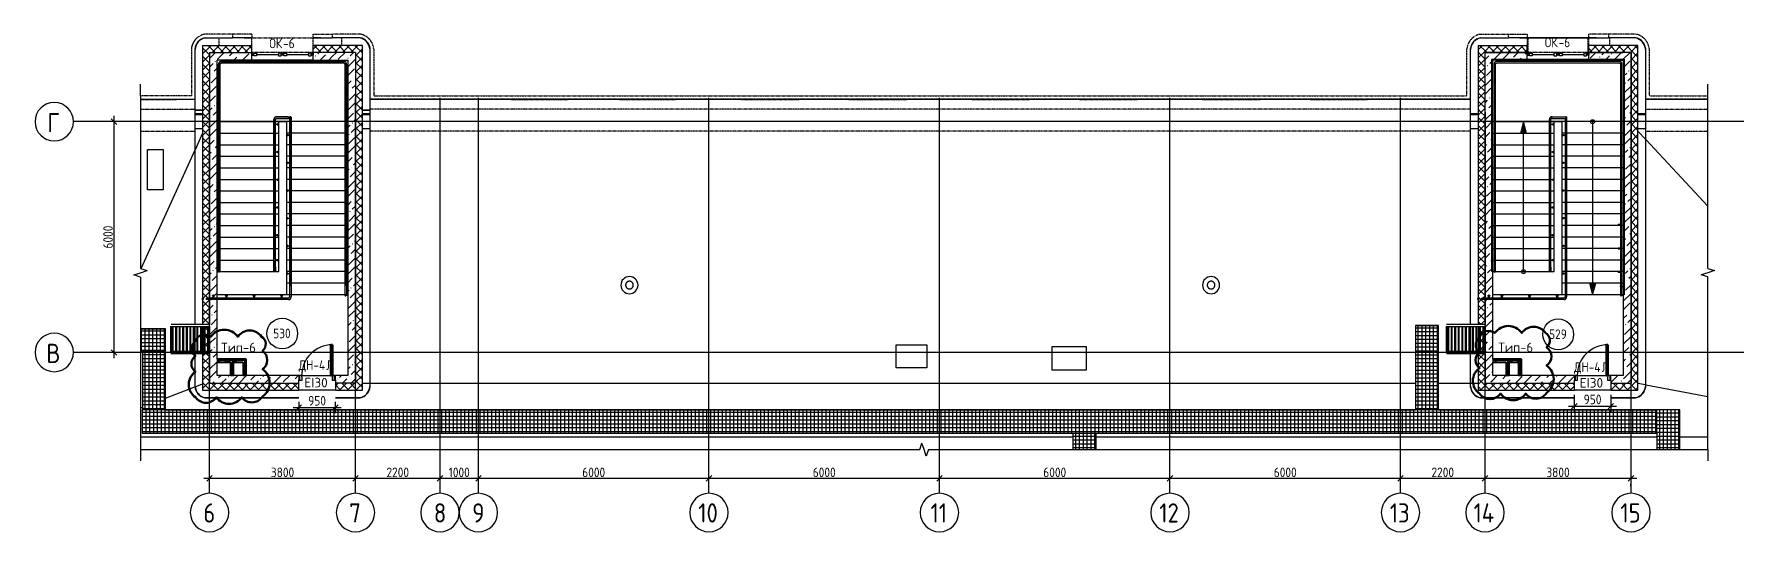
# Model space of a CAD drawing. Header units: millimetres. Extents: x -60946 to 138510, y -262288 to 24501.
# Drawn here: x 73264 to 117763, y -251571 to -238636 of the extents above; entities that cross this region are included whole.
import ezdxf

# ---------------------------------------------------------------- set-up
doc = ezdxf.new("R2010")
doc.units = ezdxf.units.MM
doc.linetypes.add('ADSK_Линия сетки', pattern=[25, 20, -2.5, 0, -2.5])
doc.linetypes.add('ADSK_Невидимые', pattern=[5, 3, -2])
doc.layers.add('2)Тип-4', color=7, linetype='Continuous', lineweight=30, true_color=0x0080c0)
for name, color, linetype, lineweight in [('2)Тип-6', 7, 'Continuous', 60), ('_ Окна', 7, 'Continuous', 18), ('Аннотация', 7, 'Continuous', 20), ('Двери', 7, 'Continuous', 9), ('Лестницы', 7, 'Continuous', 9), ('Марки дверей', 7, 'Continuous', 20), ('Марки окон', 7, 'Continuous', 20), ('Марки помещений', 7, 'Continuous', 20), ('Обобщенные модели', 7, 'ADSK_Невидимые', 18), ('Оборудование', 7, 'Continuous', 18), ('Ограждение', 7, 'Continuous', 9), ('Окна', 7, 'Continuous', 9), ('Оси', 7, 'Continuous', 9), ('Панели витража', 7, 'Continuous', 9), ('Перекрытие', 7, 'Continuous', 18), ('Размеры', 7, 'Continuous', 9), ('Стены внутренние', 7, 'Continuous', 18), ('Стены наружные', 7, 'Continuous', 18), ('Стены несущие', 7, 'Continuous', 30), ('Стены отделка', 7, 'Continuous', 30), ('Стены штриховка', 7, 'Continuous', 9), ('Стрелки вверх', 7, 'Continuous', 18), ('Узлы', 7, 'Continuous', 18)]:
    doc.layers.add(name, color=color, linetype=linetype, lineweight=lineweight)
doc.styles.add('GOST Common', font='', dxfattribs={"width": 0.9, "height": 500})
doc.styles.add('GOST Common_2', font='', dxfattribs={"width": 0.9, "height": 250})
doc.styles.add('GOST Common_4', font='', dxfattribs={"height": 250})
doc.styles.add('ISOCPEUR', font='isocpeur.ttf', dxfattribs={"height": 250})
doc.styles.get('GOST Common').set_extended_font_data('GOST Common')
doc.styles.get('GOST Common_2').set_extended_font_data('GOST Common')
doc.styles.get('GOST Common_4').set_extended_font_data('GOST Common')
doc.dimstyles.new('ADSK_Основной', dxfattribs={"dimscale": 304.8, "dimtxt": 251.428749, "dimasz": 0.463911, "dimexe": 0.492126, "dimexo": 0.984252, "dimgap": 0.164042, "dimtad": 1, "dimdec": 3, "dimrnd": 0.001, "dimdsep": 46, "dimtxsty": 'GOST Common_2', "dimblk1": 'OBLIQUE', "dimblk2": 'OBLIQUE', "dimsah": 1, "dimcen": 0.09, "dimdle": 0.492126, "dimazin": 2, "dimtfac": 1, "dimtdec": 4, "dimtix": 1, "dimtmove": 0, "dimatfit": 3, "dimfxl": 1, "dimtvp": 1, "dimtolj": 1, "dimtzin": 0, "dimlwd": 20, "dimlwe": 20, "dimarcsym": 2})
doc.dimstyles.new('ADSK_Основной_2_5_мм', dxfattribs={"dimscale": 304.8, "dimtxt": 251.428749, "dimasz": 0.463911, "dimexe": 0.492126, "dimexo": 0.984252, "dimgap": 0.098425, "dimtad": 1, "dimrnd": 0.01, "dimdsep": 46, "dimtxsty": 'GOST Common_2', "dimblk1": 'OBLIQUE', "dimblk2": 'OBLIQUE', "dimsah": 1, "dimcen": 0.09, "dimdle": 0.492126, "dimazin": 2, "dimtfac": 1, "dimtdec": 4, "dimtix": 1, "dimtmove": 0, "dimatfit": 3, "dimfxl": 1, "dimtvp": 1, "dimtolj": 1, "dimtzin": 0, "dimlwd": 20, "dimlwe": 20, "dimarcsym": 2})
pattern_1 = [(45, (69027.24, -250313.7), (84.18955, 308.69595), [396.875, -79.375, 3.353, -76.022])]
pattern_2 = [(45, (69027.24, -250313.7), (-106.066, 106.066), []), (135, (69027.24, -250313.7), (-106.066, -106.066), [])]
pattern_3 = [(306.87, (69298.1, -249555.28), (1354.3306, -1354.3252), [67.716, -6703.924]), (333.435, (69271, -249541.74), (1354.328, 0.001), [30.284, -2998.086]), (345.964, (69216.85, -249528.2), (1354.328, 0.006), [55.84, -5528.197]), (206.565, (69243.94, -249961.6), (-1354.3294, -1354.327), [30.284, -2998.086]), (206.565, (69298.1, -249934.5), (-1354.3294, -1354.327), [60.567, -2967.8]), (225, (69325.2, -249907.4), (1e-13, -1354.329), [38.306, -1877.003]), (270, (69325.2, -249880.3), (1354.33, 8e-14), [27.087, -1327.24]), (288.435, (69311.65, -249839.7), (1354.3304, -2708.655), [42.828, -4239.934]), (315, (69284.6, -249812.6), (1354.329, 0), [38.306, -1877.003]), (348.69, (69216.85, -249799.06), (1354.3282, -0.0012), [69.057, -6836.687]), (116.565, (69365.8, -249663.6), (-1354.327, 1354.3294), [60.567, -2967.8]), (90, (69365.8, -249704.3), (-1354.33, 8e-14), [40.63, -1313.7]), (63.435, (69338.74, -249758.43), (-0.001, 1354.328), [60.567, -2967.8]), (26.565, (69284.57, -249785.5), (1354.3294, 1354.327), [60.567, -2967.8]), (11.31, (69216.85, -249799.06), (5417.3103, 1354.3348), [69.057, -6836.687]), (0, (69135.6, -249799), (0, 1354.33), [81.26, -1273.07]), (26.565, (69406.46, -249663.6), (1354.3294, 1354.327), [60.567, -2967.8]), (45, (69379.4, -249690.7), (0, 1354.329), [38.306, -1877.003]), (63.435, (69352.3, -249744.9), (-0.001, 1354.328), [60.567, -2967.8]), (75.964, (69338.74, -249799.06), (-0.006, 1354.328), [55.84, -5528.197]), (90, (69338.7, -249853.2), (-1354.33, 8e-14), [54.173, -1300.155]), (104.036, (69352.3, -249907.4), (-1354.311, 4062.9895), [55.84, -5528.197]), (135, (69379.4, -249934.5), (-1354.329, 1e-13), [38.306, -1877.003]), (153.435, (69433.54, -249961.6), (-1354.328, -0.001), [60.567, -2967.8]), (288.435, (69596.06, -249406.3), (1354.3304, -2708.655), [42.828, -4239.934]), (296.565, (69582.5, -249379.2), (1354.327, -1354.3294), [30.284, -2998.086]), (315, (69569, -249365.7), (1354.329, 0), [19.153, -1896.156]), (0, (69555.4, -249365.7), (0, 1354.33), [13.543, -1340.785]), (18.435, (69514.8, -249379.2), (2708.655, 1354.3304), [42.828, -4239.934]), (26.565, (69487.7, -249392.76), (1354.3294, 1354.327), [30.284, -2998.086]), (71.565, (69474.17, -249433.4), (0.001, 1354.3276), [42.828, -4239.934]), (90, (69474.2, -249501.1), (-1354.33, 8e-14), [67.716, -1286.61]), (135, (69271, -249406.3), (-1354.329, 1e-13), [19.153, -1896.156]), (123.69, (69298.1, -249446.93), (-1354.3264, 1354.3296), [48.83, -4834.268]), (90, (69298.1, -249474), (-1354.33, 8e-14), [27.087, -1327.24]), (63.435, (69284.57, -249501.1), (-0.001, 1354.328), [30.284, -2998.086]), (18.435, (69243.94, -249514.65), (2708.655, 1354.3304), [42.828, -4239.934]), (0, (69176.2, -249514.7), (0, 1354.33), [67.716, -1286.61]), (326.31, (69135.6, -249487.56), (2708.6576, -1354.3248), [48.83, -4834.268]), (0, (69135.6, -249528.2), (0, 1354.33), [81.26, -1273.07]), (14.036, (69081.42, -249541.74), (4062.9895, 1354.311), [55.84, -5528.197]), (30.964, (69013.7, -249582.37), (4062.9726, 2708.673), [78.97, -7818.05]), (45, (68973.1, -249623), (0, 1354.329), [57.46, -1857.85]), (71.565, (68959.53, -249663.63), (0.001, 1354.3276), [42.828, -4239.934]), (90, (68959.5, -249704.3), (-1354.33, 8e-14), [40.63, -1313.7]), (108.435, (68973.07, -249744.9), (-1354.3304, 2708.655), [42.828, -4239.934]), (108.435, (68986.6, -249785.5), (-1354.3304, 2708.655), [42.828, -4239.934]), (165.964, (69040.8, -249799.06), (-1354.328, -0.006), [55.84, -5528.197]), (180, (69135.6, -249799), (-2e-13, -1354.33), [94.803, -1259.525]), (303.69, (69650.24, -249013.55), (1354.3264, -1354.3296), [48.83, -4834.268]), (326.31, (69609.6, -248986.46), (2708.6576, -1354.3248), [48.83, -4834.268]), (0, (69569, -248986.5), (0, 1354.33), [40.63, -1313.7]), (14.036, (69514.8, -249000), (4062.9895, 1354.311), [55.84, -5528.197]), (33.69, (69474.17, -249027.1), (1354.3296, 1354.3264), [48.83, -4834.268]), (56.31, (69447.1, -249067.72), (1354.3248, 2708.6576), [48.83, -4834.268]), (75.964, (69433.54, -249121.9), (-0.006, 1354.328), [55.84, -5528.197]), (104.036, (69447.1, -249176.07), (-1354.311, 4062.9895), [55.84, -5528.197]), (135, (69460.6, -249189.6), (-1354.329, 1e-13), [19.153, -1896.156]), (168.69, (69528.35, -249203.16), (-1354.3282, 0.0012), [69.057, -6836.687]), (161.565, (69365.83, -249162.53), (-1354.3276, 0.001), [42.828, -4239.934]), (180, (69392.9, -249162.5), (-2e-13, -1354.33), [27.087, -1327.24]), (206.565, (69420, -249149), (-1354.3294, -1354.327), [30.284, -2998.086]), (243.435, (69433.54, -249121.9), (0.001, -1354.328), [30.284, -2998.086]), (161.565, (69420, -248851.03), (-1354.3276, 0.001), [42.828, -4239.934]), (123.69, (69447.1, -248891.66), (-1354.3264, 1354.3296), [48.83, -4834.268]), (101.31, (69460.63, -248959.38), (-1354.3348, 5417.3103), [69.057, -6836.687]), (90, (69460.6, -249027.1), (-1354.33, 8e-14), [67.716, -1286.61]), (71.565, (69447.1, -249067.72), (0.001, 1354.3276), [42.828, -4239.934]), (14.036, (69474.17, -248864.57), (4062.9895, 1354.311), [55.84, -5528.197]), (63.435, (69460.6, -248891.66), (-0.001, 1354.328), [30.284, -2998.086]), (90, (69460.6, -248945.8), (-1354.33, 8e-14), [54.173, -1300.155]), (135, (69487.7, -248972.9), (-1354.329, 1e-13), [38.306, -1877.003]), (165.964, (69541.9, -248986.46), (-1354.328, -0.006), [55.84, -5528.197]), (180, (69609.6, -248986.5), (-2e-13, -1354.33), [67.716, -1286.61]), (206.565, (69636.7, -248972.9), (-1354.3294, -1354.327), [30.284, -2998.086]), (243.435, (69650.24, -248945.83), (0.001, -1354.328), [30.284, -2998.086]), (270, (69650.2, -248918.7), (1354.33, 8e-14), [27.087, -1327.24]), (315, (69609.6, -248878.1), (1354.329, 0), [57.46, -1857.85]), (341.565, (69528.35, -248851.03), (1354.3276, -0.001), [85.655, -4197.106]), (270, (69690.9, -249094.8), (1354.33, 8e-14), [27.087, -1327.24]), (288.435, (69677.32, -249054.2), (1354.3304, -2708.655), [42.828, -4239.934]), (26.565, (69325.2, -248864.6), (1354.3294, 1354.327), [60.567, -2967.8]), (45, (69298.1, -248891.7), (0, 1354.329), [38.306, -1877.003]), (78.69, (69284.57, -248959.38), (0.0012, 1354.3282), [69.057, -6836.687]), (90, (69284.6, -249027.1), (-1354.33, 8e-14), [67.716, -1286.61]), (90, (69284.6, -249067.7), (-1354.33, 8e-14), [40.63, -1313.7]), (108.435, (69298.1, -249108.35), (-1354.3304, 2708.655), [42.828, -4239.934]), (123.69, (69325.2, -249149), (-1354.3264, 1354.3296), [48.83, -4834.268]), (168.69, (69528.35, -249203.16), (-1354.3282, 0.0012), [69.057, -6836.687]), (180, (69582.5, -249203.2), (-2e-13, -1354.33), [54.173, -1300.155]), (198.435, (69623.15, -249189.6), (-2708.655, -1354.3304), [42.828, -4239.934]), (225, (69663.8, -249149), (1e-13, -1354.329), [57.46, -1857.85]), (225, (69690.9, -249121.9), (1e-13, -1354.329), [38.306, -1877.003]), (168.69, (69352.28, -249392.76), (-1354.3282, 0.0012), [69.057, -6836.687]), (180, (69406.5, -249392.8), (-2e-13, -1354.33), [54.173, -1300.155]), (188.13, (69501.26, -249379.22), (-8125.9706, -1354.3136), [95.765, -9480.78]), (225, (69541.9, -249338.6), (1e-13, -1354.329), [57.46, -1857.85]), (270, (69541.9, -249298), (1354.33, 8e-14), [40.63, -1313.7]), (288.435, (69528.35, -249257.33), (1354.3304, -2708.655), [42.828, -4239.934]), (315, (69474.2, -249203.2), (1354.329, 0), [76.61, -1838.697]), (341.565, (69433.54, -249189.6), (1354.3276, -0.001), [42.828, -4239.934]), (345.964, (69379.37, -249176.07), (1354.328, 0.006), [55.84, -5528.197]), (0, (69325.2, -249176.1), (0, 1354.33), [54.173, -1300.155]), (18.435, (69284.57, -249189.6), (2708.655, 1354.3304), [42.828, -4239.934]), (33.69, (69243.94, -249216.7), (1354.3296, 1354.3264), [48.83, -4834.268]), (45, (69216.85, -249243.8), (0, 1354.329), [38.306, -1877.003]), (90, (69216.9, -249298), (-1354.33, 8e-14), [54.173, -1300.155]), (108.435, (69230.4, -249338.6), (-1354.3304, 2708.655), [42.828, -4239.934]), (116.565, (69243.94, -249365.7), (-1354.327, 1354.3294), [30.284, -2998.086]), (161.565, (69284.57, -249379.2), (-1354.3276, 0.001), [42.828, -4239.934]), (291.801, (69677.32, -250042.84), (1354.3084, -2708.666), [72.933, -7220.347]), (270, (69677.3, -249988.7), (1354.33, 8e-14), [54.173, -1300.155]), (251.565, (69690.87, -249948.04), (-0.001, -1354.3276), [42.828, -4239.934]), (213.69, (69731.5, -249920.95), (-1354.3296, -1354.3264), [48.83, -4834.268]), (198.435, (69772.12, -249907.4), (-2708.655, -1354.3304), [42.828, -4239.934]), (180, (69839.8, -249907.4), (-2e-13, -1354.33), [67.716, -1286.61]), (153.435, (69894, -249934.5), (-1354.328, -0.001), [60.567, -2967.8]), (135, (69921.1, -249961.6), (-1354.329, 1e-13), [38.306, -1877.003]), (135, (69961.7, -250002.2), (-1354.329, 1e-13), [57.46, -1857.85]), (104.036, (69975.27, -250056.38), (-1354.311, 4062.9895), [55.84, -5528.197]), (90, (69975.3, -250110.6), (-1354.33, 8e-14), [54.173, -1300.155]), (63.435, (69948.2, -250164.7), (-0.001, 1354.328), [60.567, -2967.8]), (14.036, (69894, -250178.27), (4062.9895, 1354.311), [55.84, -5528.197]), (0, (69826.3, -250178.3), (0, 1354.33), [67.716, -1286.61]), (348.69, (69758.58, -250164.73), (1354.3282, -0.0012), [69.057, -6836.687]), (326.31, (69717.95, -250137.64), (2708.6576, -1354.3248), [48.83, -4834.268]), (296.565, (69704.4, -250110.56), (1354.327, -1354.3294), [30.284, -2998.086]), (45, (69609.6, -249365.7), (0, 1354.329), [19.153, -1896.156]), (0, (69582.5, -249365.7), (0, 1354.33), [27.087, -1327.24]), (315, (69555.4, -249338.6), (1354.329, 0), [38.306, -1877.003]), (281.31, (69541.9, -249270.87), (1354.3348, -5417.3103), [69.057, -6836.687]), (0, (69569, -249216.7), (0, 1354.33), [40.63, -1313.7]), (45, (69541.9, -249243.8), (0, 1354.329), [38.306, -1877.003]), (90, (69541.9, -249270.9), (-1354.33, 8e-14), [27.087, -1327.24]), (135, (69298.1, -249135.4), (-1354.329, 1e-13), [38.306, -1877.003]), (90, (69298.1, -249162.5), (-1354.33, 8e-14), [27.087, -1327.24]), (63.435, (69284.57, -249189.6), (-0.001, 1354.328), [30.284, -2998.086]), (18.435, (69243.94, -249203.16), (2708.655, 1354.3304), [42.828, -4239.934]), (0, (69203.3, -249203.2), (0, 1354.33), [40.63, -1313.7]), (0, (70083.6, -249636.5), (0, 1354.33), [13.543, -1340.785]), (333.435, (70056.53, -249623), (1354.328, 0.001), [30.284, -2998.086]), (333.435, (70029.45, -249609.45), (1354.328, 0.001), [30.284, -2998.086]), (296.565, (70015.9, -249582.37), (1354.327, -1354.3294), [30.284, -2998.086]), (270, (70015.9, -249555.3), (1354.33, 8e-14), [27.087, -1327.24]), (251.565, (70029.45, -249514.65), (-0.001, -1354.3276), [42.828, -4239.934]), (225, (70043, -249501.1), (1e-13, -1354.329), [19.153, -1896.156]), (180, (70056.5, -249501.1), (-2e-13, -1354.33), [13.543, -1340.785]), (45, (70029.4, -249446.9), (0, 1354.329), [38.306, -1877.003]), (0, (70002.4, -249447), (0, 1354.33), [27.087, -1327.24]), (341.565, (69866.93, -249406.3), (1354.3276, -0.001), [42.828, -4239.934]), (315, (69839.8, -249379.2), (1354.329, 0), [38.306, -1877.003]), (270, (69839.8, -249352.1), (1354.33, 8e-14), [27.087, -1327.24]), (243.435, (69853.4, -249325.05), (0.001, -1354.328), [30.284, -2998.086]), (153.435, (69745.04, -249338.6), (-1354.328, -0.001), [30.284, -2998.086]), (146.31, (69785.67, -249365.67), (-2708.6576, 1354.3248), [48.83, -4834.268]), (90, (69785.7, -249392.8), (-1354.33, 8e-14), [27.087, -1327.24]), (63.435, (69772.1, -249419.85), (-0.001, 1354.328), [30.284, -2998.086]), (45, (69758.6, -249433.4), (0, 1354.329), [19.153, -1896.156]), (18.435, (69650.24, -249474.02), (2708.655, 1354.3304), [42.828, -4239.934]), (333.435, (69623.15, -249460.5), (1354.328, 0.001), [30.284, -2998.086]), (296.565, (69609.6, -249433.4), (1354.327, -1354.3294), [30.284, -2998.086]), (180, (69596, -249650.1), (-2e-13, -1354.33), [27.087, -1327.24]), (206.565, (69623.15, -249636.54), (-1354.3294, -1354.327), [30.284, -2998.086]), (251.565, (69636.7, -249595.9), (-0.001, -1354.3276), [42.828, -4239.934]), (270, (69636.7, -249541.7), (1354.33, 8e-14), [54.173, -1300.155]), (116.565, (69880.5, -249758.43), (-1354.327, 1354.3294), [30.284, -2998.086]), (104.036, (69894, -249812.6), (-1354.311, 4062.9895), [55.84, -5528.197]), (90, (69894, -249853.2), (-1354.33, 8e-14), [40.63, -1313.7]), (45, (69866.9, -249880.3), (0, 1354.329), [38.306, -1877.003]), (18.435, (69826.3, -249893.86), (2708.655, 1354.3304), [42.828, -4239.934]), (0, (69772.1, -249893.9), (0, 1354.33), [54.173, -1300.155]), (333.435, (69745.04, -249880.3), (1354.328, 0.001), [30.284, -2998.086]), (0, (70015.9, -250042.8), (0, 1354.33), [13.543, -1340.785]), (26.565, (69988.8, -250056.4), (1354.3294, 1354.327), [30.284, -2998.086]), (63.435, (69975.3, -250083.47), (-0.001, 1354.328), [30.284, -2998.086]), (90, (69975.3, -250110.6), (-1354.33, 8e-14), [27.087, -1327.24]), (90, (69975.3, -250151.2), (-1354.33, 8e-14), [40.63, -1313.7]), (116.565, (69988.8, -250178.3), (-1354.327, 1354.3294), [30.284, -2998.086]), (123.69, (69745.04, -250178.27), (-1354.3264, 1354.3296), [48.83, -4834.268]), (90, (69745, -250191.8), (-1354.33, 8e-14), [13.543, -1340.785]), (168.69, (69745.04, -249704.26), (-1354.3282, 0.0012), [69.057, -6836.687]), (189.462, (69826.3, -249690.71), (-6771.6479, -1354.2898), [82.38, -8155.675]), (198.435, (69907.56, -249663.63), (-2708.655, -1354.3304), [85.655, -4197.106]), (210.964, (69975.27, -249623), (-4062.9726, -2708.673), [78.97, -7818.05]), (233.13, (70015.9, -249568.82), (-2708.663, -4062.9796), [67.716, -6703.924]), (270, (70015.9, -249487.6), (1354.33, 8e-14), [81.26, -1273.07]), (288.435, (70002.36, -249446.93), (1354.3304, -2708.655), [42.828, -4239.934]), (333.435, (69948.2, -249419.85), (1354.328, 0.001), [60.567, -2967.8]), (0, (69853.4, -249419.8), (0, 1354.33), [94.803, -1259.525]), (8.13, (69758.58, -249433.4), (8125.9706, 1354.3136), [95.765, -9480.78]), (21.801, (69690.87, -249460.48), (2708.666, 1354.3084), [72.933, -7220.347]), (45, (69650.2, -249501.1), (0, 1354.329), [57.46, -1857.85]), (78.69, (69636.7, -249568.82), (0.0012, 1354.3282), [69.057, -6836.687]), (90, (69636.7, -249623), (-1354.33, 8e-14), [54.173, -1300.155]), (108.435, (69650.24, -249663.63), (-1354.3304, 2708.655), [42.828, -4239.934]), (135, (69677.3, -249690.7), (-1354.329, 1e-13), [38.306, -1877.003]), (180, (69501.3, -249636.5), (-2e-13, -1354.33), [40.63, -1313.7]), (167.471, (69623.15, -249663.63), (-6771.635, 1354.35114), [124.863, -12361.424]), (143.13, (69677.32, -249704.26), (-4062.9796, 2708.663), [67.716, -6703.924]), (135, (69690.9, -249717.8), (-1354.329, 1e-13), [19.153, -1896.156]), (111.801, (69717.95, -249785.52), (-1354.3084, 2708.666), [72.933, -7220.347]), (90, (69718, -249839.7), (-1354.33, 8e-14), [54.173, -1300.155]), (90, (69718, -249893.9), (-1354.33, 8e-14), [54.173, -1300.155]), (71.565, (69704.4, -249934.5), (0.001, 1354.3276), [42.828, -4239.934]), (33.69, (69663.78, -249961.58), (1354.3296, 1354.3264), [48.83, -4834.268]), (14.036, (69609.6, -249975.12), (4062.9895, 1354.311), [55.84, -5528.197]), (0, (69541.9, -249975.1), (0, 1354.33), [67.716, -1286.61]), (352.875, (69433.54, -249961.58), (1354.3283, 0.00063), [109.19, -10809.752]), (270, (70273.2, -249406.3), (1354.33, 8e-14), [40.63, -1313.7]), (288.435, (70259.7, -249365.67), (1354.3304, -2708.655), [42.828, -4239.934]), (303.69, (70232.6, -249325.05), (1354.3264, -1354.3296), [48.83, -4834.268]), (315, (70205.5, -249298), (1354.329, 0), [38.306, -1877.003]), (0, (70151.3, -249298), (0, 1354.33), [54.173, -1300.155]), (14.036, (70097.16, -249311.5), (4062.9895, 1354.311), [55.84, -5528.197]), (56.31, (70070.08, -249352.13), (1354.3248, 2708.6576), [48.83, -4834.268]), (75.964, (70056.53, -249406.3), (-0.006, 1354.328), [55.84, -5528.197]), (270, (70056.5, -249352.1), (1354.33, 8e-14), [40.63, -1313.7]), (284.036, (70043, -249297.96), (1354.311, -4062.9895), [55.84, -5528.197]), (303.69, (70015.9, -249257.33), (1354.3264, -1354.3296), [48.83, -4834.268]), (333.435, (69988.8, -249243.8), (1354.328, 0.001), [30.284, -2998.086]), (0, (69948.2, -249243.8), (0, 1354.33), [40.63, -1313.7]), (18.435, (69907.56, -249257.33), (2708.655, 1354.3304), [42.828, -4239.934]), (45, (69880.5, -249284.4), (0, 1354.329), [38.306, -1877.003]), (236.31, (69907.56, -249230.24), (-1354.3248, -2708.6576), [48.83, -4834.268]), (270, (69907.6, -249189.6), (1354.33, 8e-14), [40.63, -1313.7]), (270, (69907.6, -249162.5), (1354.33, 8e-14), [27.087, -1327.24]), (303.69, (69880.47, -249121.9), (1354.3264, -1354.3296), [48.83, -4834.268]), (333.435, (69853.4, -249108.35), (1354.328, 0.001), [30.284, -2998.086]), (0, (69799.2, -249108.4), (0, 1354.33), [54.173, -1300.155]), (14.036, (69745.04, -249121.9), (4062.9895, 1354.311), [55.84, -5528.197]), (210.964, (69988.82, -249000), (-4062.9726, -2708.673), [78.97, -7818.05]), (201.801, (70056.53, -248972.92), (-2708.666, -1354.3084), [72.933, -7220.347]), (180, (70097.2, -248972.9), (-2e-13, -1354.33), [40.63, -1313.7]), (173.66, (70219.05, -248986.46), (-1354.3285, -0.005), [122.64, -12141.322]), (161.565, (70259.7, -249000), (-1354.3276, 0.001), [42.828, -4239.934]), (116.565, (70286.8, -249054.2), (-1354.327, 1354.3294), [60.567, -2967.8]), (111.801, (70313.86, -249121.9), (-1354.3084, 2708.666), [72.933, -7220.347]), (104.036, (70327.4, -249176.07), (-1354.311, 4062.9895), [55.84, -5528.197]), (90, (70327.4, -249216.7), (-1354.33, 8e-14), [40.63, -1313.7]), (45, (70273.2, -249270.9), (0, 1354.329), [76.61, -1838.697]), (0, (70205.5, -249270.9), (0, 1354.33), [67.716, -1286.61]), (352.875, (70097.16, -249257.33), (1354.3283, 0.00063), [109.19, -10809.752]), (344.055, (70002.36, -249230.24), (5417.32154, -1354.2909), [98.597, -9761.06]), (321.34, (69934.64, -249176.07), (5417.2981, -4063.0025), [86.72, -8585.21]), (296.565, (69907.56, -249121.9), (1354.327, -1354.3294), [60.567, -2967.8]), (270, (69907.6, -249081.3), (1354.33, 8e-14), [40.63, -1313.7]), (251.565, (69921.1, -249040.64), (-0.001, -1354.3276), [42.828, -4239.934]), (116.565, (69352.3, -249609.45), (-1354.327, 1354.3294), [60.567, -2967.8]), (146.31, (69392.9, -249636.54), (-2708.6576, 1354.3248), [48.83, -4834.268]), (180, (69433.5, -249636.5), (-2e-13, -1354.33), [40.63, -1313.7]), (198.435, (69474.17, -249623), (-2708.655, -1354.3304), [42.828, -4239.934]), (243.435, (69487.7, -249595.9), (0.001, -1354.328), [30.284, -2998.086]), (281.31, (69474.17, -249528.2), (1354.3348, -5417.3103), [69.057, -6836.687]), (296.565, (69596.06, -250205.36), (1354.327, -1354.3294), [30.284, -2998.086]), (315, (69569, -250178.3), (1354.329, 0), [38.306, -1877.003]), (333.435, (69541.9, -250164.7), (1354.328, 0.001), [30.284, -2998.086]), (315, (69528.3, -250151.2), (1354.329, 0), [19.153, -1896.156]), (288.435, (69623.15, -249501.1), (1354.3304, -2708.655), [42.828, -4239.934]), (284.036, (69609.6, -249446.93), (1354.311, -4062.9895), [55.84, -5528.197]), (90, (69474.2, -249501.1), (-1354.33, 8e-14), [54.173, -1300.155]), (101.31, (69487.72, -249568.82), (-1354.3348, 5417.3103), [69.057, -6836.687]), (123.69, (69514.8, -249609.45), (-1354.3264, 1354.3296), [48.83, -4834.268]), (135, (69541.9, -249636.5), (-1354.329, 1e-13), [38.306, -1877.003]), (153.435, (69569, -249650.1), (-1354.328, -0.001), [30.284, -2998.086]), (270, (69501.3, -250029.3), (1354.33, 8e-14), [54.173, -1300.155]), (270, (69501.3, -250002.2), (1354.33, 8e-14), [27.087, -1327.24]), (315, (69474.2, -249975.1), (1354.329, 0), [38.306, -1877.003]), (341.565, (69433.54, -249961.6), (1354.3276, -0.001), [42.828, -4239.934]), (18.435, (69392.9, -249975.12), (2708.655, 1354.3304), [42.828, -4239.934]), (26.565, (69365.8, -249988.67), (1354.3294, 1354.327), [30.284, -2998.086]), (63.435, (69352.3, -250015.75), (-0.001, 1354.328), [30.284, -2998.086]), (90, (69352.3, -250029.3), (-1354.33, 8e-14), [13.543, -1340.785]), (101.31, (69365.83, -250097), (-1354.3348, 5417.3103), [69.057, -6836.687]), (90, (69365.8, -250151.2), (-1354.33, 8e-14), [54.173, -1300.155]), (116.565, (69379.4, -250178.3), (-1354.327, 1354.3294), [30.284, -2998.086]), (165.964, (69433.54, -250191.8), (-1354.328, -0.006), [55.84, -5528.197]), (180, (69460.6, -250191.8), (-2e-13, -1354.33), [27.087, -1327.24]), (213.69, (69501.26, -250164.73), (-1354.3296, -1354.3264), [48.83, -4834.268]), (225, (69514.8, -250151.2), (1e-13, -1354.329), [19.153, -1896.156]), (270, (69514.8, -250124.1), (1354.33, 8e-14), [27.087, -1327.24]), (288.435, (69501.26, -250083.47), (1354.3304, -2708.655), [42.828, -4239.934]), (270, (69271, -248905.2), (1354.33, 8e-14), [67.716, -1286.61]), (315, (69257.5, -248891.7), (1354.329, 0), [19.153, -1896.156]), (0, (69244, -248891.7), (0, 1354.33), [13.543, -1340.785]), (26.565, (69216.85, -248905.2), (1354.3294, 1354.327), [30.284, -2998.086]), (45, (69203.3, -248918.7), (0, 1354.329), [19.153, -1896.156]), (71.565, (69189.76, -248959.38), (0.001, 1354.3276), [42.828, -4239.934]), (90, (69162.7, -249054.2), (-1354.33, 8e-14), [27.087, -1327.24]), (116.565, (69176.2, -249081.27), (-1354.327, 1354.3294), [30.284, -2998.086]), (153.435, (69203.3, -249094.8), (-1354.328, -0.001), [30.284, -2998.086]), (180, (69216.9, -249094.8), (-2e-13, -1354.33), [13.543, -1340.785]), (198.435, (69257.5, -249081.27), (-2708.655, -1354.3304), [42.828, -4239.934]), (243.435, (69271, -249054.2), (0.001, -1354.328), [30.284, -2998.086]), (251.565, (69284.57, -249013.55), (-0.001, -1354.3276), [42.828, -4239.934]), (288.435, (69271.02, -248972.9), (1354.3304, -2708.655), [42.828, -4239.934]), (71.565, (69176.2, -249000), (0.001, 1354.3276), [42.828, -4239.934]), (180, (69095, -249081.3), (-2e-13, -1354.33), [81.26, -1273.07]), (198.435, (69135.6, -249067.72), (-2708.655, -1354.3304), [42.828, -4239.934]), (236.31, (69162.68, -249027.1), (-1354.3248, -2708.6576), [48.83, -4834.268]), (243.435, (69176.2, -249000), (0.001, -1354.328), [30.284, -2998.086]), (255.964, (69189.76, -248945.83), (0.006, -1354.328), [55.84, -5528.197]), (270, (69189.8, -248918.7), (1354.33, 8e-14), [27.087, -1327.24]), (303.69, (69162.68, -248878.1), (1354.3264, -1354.3296), [48.83, -4834.268]), (326.31, (69122.05, -248851.03), (2708.6576, -1354.3248), [48.83, -4834.268]), (341.565, (69934.64, -249785.5), (1354.3276, -0.001), [42.828, -4239.934]), (333.435, (69907.56, -249772), (1354.328, 0.001), [30.284, -2998.086]), (71.565, (70110.7, -250151.2), (0.001, 1354.3276), [42.828, -4239.934]), (63.435, (70097.16, -250178.3), (-0.001, 1354.328), [30.284, -2998.086]), (45, (70083.6, -250191.8), (0, 1354.329), [19.153, -1896.156]), (0, (70070.1, -250191.8), (0, 1354.33), [13.543, -1340.785]), (0, (70056.5, -250191.8), (0, 1354.33), [13.543, -1340.785]), (333.435, (70029.45, -250178.3), (1354.328, 0.001), [30.284, -2998.086]), (0, (69988.8, -250178.3), (0, 1354.33), [40.63, -1313.7]), (153.435, (70056.53, -250056.4), (-1354.328, -0.001), [30.284, -2998.086]), (180, (70070.1, -250056.4), (-2e-13, -1354.33), [13.543, -1340.785]), (146.31, (70110.7, -250083.47), (-2708.6576, 1354.3248), [48.83, -4834.268]), (116.565, (70124.25, -250110.56), (-1354.327, 1354.3294), [30.284, -2998.086]), (251.565, (69636.7, -249311.5), (-0.001, -1354.3276), [42.828, -4239.934]), (270, (69636.7, -249257.3), (1354.33, 8e-14), [54.173, -1300.155]), (303.69, (69609.6, -249216.7), (1354.3264, -1354.3296), [48.83, -4834.268]), (180, (70043, -249799), (-2e-13, -1354.33), [67.716, -1286.61]), (191.31, (70110.7, -249785.52), (-5417.3103, -1354.3348), [69.057, -6836.687]), (216.87, (70164.88, -249744.9), (-1354.3252, -1354.3306), [67.716, -6703.924]), (270, (70164.9, -249704.3), (1354.33, 8e-14), [40.63, -1313.7]), (303.69, (70137.8, -249663.63), (1354.3264, -1354.3296), [48.83, -4834.268]), (338.199, (70070.08, -249636.54), (4062.9938, -1354.2994), [72.933, -7220.347]), (0, (70002.4, -249636.5), (0, 1354.33), [67.716, -1286.61]), (14.036, (69948.2, -249650.1), (4062.9895, 1354.311), [55.84, -5528.197]), (33.69, (69907.56, -249677.17), (1354.3296, 1354.3264), [48.83, -4834.268]), (71.565, (69894, -249717.8), (0.001, 1354.3276), [42.828, -4239.934]), (90, (69894, -249744.9), (-1354.33, 8e-14), [27.087, -1327.24]), (116.565, (69907.56, -249772), (-1354.327, 1354.3294), [30.284, -2998.086]), (180, (69216.9, -250232.4), (-2e-13, -1354.33), [13.543, -1340.785]), (180, (69230.4, -250232.4), (-2e-13, -1354.33), [13.543, -1340.785]), (194.036, (69284.57, -250218.9), (-4062.9895, -1354.311), [55.84, -5528.197]), (213.69, (69325.2, -250191.8), (-1354.3296, -1354.3264), [48.83, -4834.268]), (243.435, (69352.3, -250137.64), (0.001, -1354.328), [60.567, -2967.8]), (270, (69352.3, -250056.4), (1354.33, 8e-14), [81.26, -1273.07]), (281.31, (69338.74, -249988.67), (1354.3348, -5417.3103), [69.057, -6836.687]), (315, (69311.7, -249961.6), (1354.329, 0), [38.306, -1877.003]), (0, (69257.5, -249961.6), (0, 1354.33), [54.173, -1300.155]), (21.801, (69189.76, -249988.67), (2708.666, 1354.3084), [72.933, -7220.347]), (53.13, (69149.13, -250042.84), (2708.663, 4062.9796), [67.716, -6703.924]), (75.964, (69135.6, -250097), (-0.006, 1354.328), [55.84, -5528.197]), (104.036, (69149.13, -250151.2), (-1354.311, 4062.9895), [55.84, -5528.197]), (108.435, (69162.68, -250191.8), (-1354.3304, 2708.655), [42.828, -4239.934]), (135, (69203.3, -250232.4), (-1354.329, 1e-13), [57.46, -1857.85]), (206.565, (70124.25, -249623), (-1354.3294, -1354.327), [30.284, -2998.086]), (243.435, (70137.8, -249595.9), (0.001, -1354.328), [30.284, -2998.086]), (284.036, (70124.25, -249541.74), (1354.311, -4062.9895), [55.84, -5528.197]), (315, (70097.2, -249514.65), (1354.329, 0), [38.306, -1877.003]), (341.565, (70056.53, -249501.1), (1354.3276, -0.001), [42.828, -4239.934]), (180, (69758.6, -249108.4), (-2e-13, -1354.33), [13.543, -1340.785]), (180, (69772.1, -249108.4), (-2e-13, -1354.33), [13.543, -1340.785]), (194.036, (69826.3, -249094.8), (-4062.9895, -1354.311), [55.84, -5528.197]), (213.69, (69866.93, -249067.72), (-1354.3296, -1354.3264), [48.83, -4834.268]), (243.435, (69894, -249013.55), (0.001, -1354.328), [60.567, -2967.8]), (270, (69894, -248932.3), (1354.33, 8e-14), [81.26, -1273.07]), (281.31, (69880.47, -248864.57), (1354.3348, -5417.3103), [69.057, -6836.687]), (315, (69853.4, -248837.5), (1354.329, 0), [38.306, -1877.003]), (0, (69799.2, -248837.5), (0, 1354.33), [54.173, -1300.155]), (21.801, (69731.5, -248864.57), (2708.666, 1354.3084), [72.933, -7220.347]), (53.13, (69690.87, -248918.75), (2708.663, 4062.9796), [67.716, -6703.924]), (75.964, (69677.32, -248972.92), (-0.006, 1354.328), [55.84, -5528.197]), (104.036, (69690.87, -249027.1), (-1354.311, 4062.9895), [55.84, -5528.197]), (108.435, (69704.4, -249067.72), (-1354.3304, 2708.655), [42.828, -4239.934]), (135, (69745, -249108.4), (-1354.329, 1e-13), [57.46, -1857.85]), (180, (69067.9, -249988.7), (-2e-13, -1354.33), [13.543, -1340.785]), (153.435, (69094.96, -250002.2), (-1354.328, -0.001), [30.284, -2998.086]), (135, (69122, -250029.3), (-1354.329, 1e-13), [38.306, -1877.003]), (90, (69122, -250056.4), (-1354.33, 8e-14), [27.087, -1327.24]), (108.435, (69135.6, -250097), (-1354.3304, 2708.655), [42.828, -4239.934]), (90, (69135.6, -250151.2), (-1354.33, 8e-14), [54.173, -1300.155]), (63.435, (69122.05, -250178.3), (-0.001, 1354.328), [30.284, -2998.086]), (18.435, (69081.4, -250191.8), (2708.655, 1354.3304), [42.828, -4239.934]), (0, (69027.2, -250191.8), (0, 1354.33), [54.173, -1300.155]), (0, (69000.2, -250191.8), (0, 1354.33), [27.087, -1327.24]), (341.565, (68959.53, -250178.27), (1354.3276, -0.001), [42.828, -4239.934]), (315, (68932.4, -250151.2), (1354.329, 0), [38.306, -1877.003]), (243.435, (68946, -250124.1), (0.001, -1354.328), [30.284, -2998.086]), (270, (68946, -250069.9), (1354.33, 8e-14), [54.173, -1300.155]), (225, (68973.1, -250042.8), (1e-13, -1354.329), [38.306, -1877.003]), (216.87, (69027.24, -250002.2), (-1354.3252, -1354.3306), [67.716, -6703.924]), (206.565, (69054.33, -249988.67), (-1354.3294, -1354.327), [30.284, -2998.086]), (341.565, (69826.3, -249717.8), (1354.3276, -0.001), [42.828, -4239.934]), (0, (69772.1, -249717.8), (0, 1354.33), [54.173, -1300.155]), (26.565, (69745.04, -249731.34), (1354.3294, 1354.327), [30.284, -2998.086]), (63.435, (69731.5, -249758.43), (-0.001, 1354.328), [30.284, -2998.086]), (90, (69731.5, -249839.7), (-1354.33, 8e-14), [81.26, -1273.07]), (108.435, (69745.04, -249880.3), (-1354.3304, 2708.655), [42.828, -4239.934]), (284.036, (69501.26, -250056.38), (1354.311, -4062.9895), [55.84, -5528.197]), (251.565, (69514.8, -250015.75), (-0.001, -1354.3276), [42.828, -4239.934]), (243.435, (69528.35, -249988.67), (0.001, -1354.328), [30.284, -2998.086]), (194.036, (69582.52, -249975.12), (-4062.9895, -1354.311), [55.84, -5528.197]), (180, (69636.7, -249975.1), (-2e-13, -1354.33), [54.173, -1300.155]), (135, (69663.8, -250002.2), (-1354.329, 1e-13), [38.306, -1877.003]), (108.435, (69677.32, -250042.84), (-1354.3304, 2708.655), [42.828, -4239.934]), (108.435, (69528.35, -250151.2), (-1354.3304, 2708.655), [42.828, -4239.934]), (165.964, (69663.78, -250246), (-1354.328, -0.006), [55.84, -5528.197]), (194.036, (69717.95, -250232.44), (-4062.9895, -1354.311), [55.84, -5528.197]), (236.31, (69745.04, -250191.8), (-1354.3248, -2708.6576), [48.83, -4834.268]), (213.69, (69690.87, -249325.05), (-1354.3296, -1354.3264), [48.83, -4834.268]), (180, (69718, -249325), (-2e-13, -1354.33), [27.087, -1327.24]), (270, (69609.6, -249406.3), (1354.33, 8e-14), [27.087, -1327.24]), (243.435, (69623.15, -249379.2), (0.001, -1354.328), [30.284, -2998.086]), (225, (69650.2, -249352.1), (1e-13, -1354.329), [38.306, -1877.003]), (291.801, (69298.1, -249487.56), (1354.3084, -2708.666), [72.933, -7220.347]), (270, (69298.1, -249433.4), (1354.33, 8e-14), [54.173, -1300.155]), (225, (69325.2, -249406.3), (1e-13, -1354.329), [38.306, -1877.003]), (206.565, (69352.3, -249392.76), (-1354.3294, -1354.327), [30.284, -2998.086]), (180, (69392.9, -249392.8), (-2e-13, -1354.33), [40.63, -1313.7]), (161.565, (69433.54, -249406.3), (-1354.3276, 0.001), [42.828, -4239.934]), (135, (69447.1, -249419.85), (-1354.329, 1e-13), [19.153, -1896.156]), (104.036, (69460.63, -249474.02), (-1354.311, 4062.9895), [55.84, -5528.197]), (104.036, (69474.17, -249528.2), (-1354.311, 4062.9895), [55.84, -5528.197]), (284.036, (69013.7, -249893.86), (1354.311, -4062.9895), [55.84, -5528.197]), (255.964, (69027.24, -249839.7), (0.006, -1354.328), [55.84, -5528.197]), (225, (69054.3, -249812.6), (1e-13, -1354.329), [38.306, -1877.003]), (194.036, (69108.5, -249799.06), (-4062.9895, -1354.311), [55.84, -5528.197]), (180, (69189.8, -249799), (-2e-13, -1354.33), [81.26, -1273.07]), (14.036, (69162.68, -249988.67), (4062.9895, 1354.311), [55.84, -5528.197]), (0, (69108.5, -249988.7), (0, 1354.33), [54.173, -1300.155]), (341.565, (69067.87, -249975.12), (1354.3276, -0.001), [42.828, -4239.934]), (326.31, (69027.24, -249948.04), (2708.6576, -1354.3248), [48.83, -4834.268]), (225, (69690.9, -249135.4), (1e-13, -1354.329), [57.46, -1857.85]), (194.036, (69745.04, -249121.9), (-4062.9895, -1354.311), [55.84, -5528.197]), (56.31, (69853.4, -249311.5), (1354.3248, 2708.6576), [48.83, -4834.268]), (33.69, (69812.75, -249338.6), (1354.3296, 1354.3264), [48.83, -4834.268]), (0, (69772.1, -249338.6), (0, 1354.33), [40.63, -1313.7]), (341.565, (69731.5, -249325.05), (1354.3276, -0.001), [42.828, -4239.934]), (341.565, (69690.87, -249311.5), (1354.3276, -0.001), [42.828, -4239.934]), (326.31, (69650.24, -249284.4), (2708.6576, -1354.3248), [48.83, -4834.268]), (284.036, (69636.7, -249230.24), (1354.311, -4062.9895), [55.84, -5528.197]), (255.964, (69650.24, -249176.07), (0.006, -1354.328), [55.84, -5528.197]), (243.435, (70056.53, -250300.16), (0.001, -1354.328), [30.284, -2998.086]), (251.565, (70070.08, -250259.53), (-0.001, -1354.3276), [42.828, -4239.934]), (270, (70070.1, -250232.4), (1354.33, 8e-14), [27.087, -1327.24]), (315, (70043, -250205.4), (1354.329, 0), [38.306, -1877.003]), (333.435, (70015.9, -250191.8), (1354.328, 0.001), [30.284, -2998.086]), (0, (69988.8, -250191.8), (0, 1354.33), [27.087, -1327.24]), (26.565, (69961.73, -250205.36), (1354.3294, 1354.327), [30.284, -2998.086]), (45, (69948.2, -250218.9), (0, 1354.329), [19.153, -1896.156]), (26.565, (69921.1, -250232.44), (1354.3294, 1354.327), [30.284, -2998.086]), (56.31, (69894, -250273.07), (1354.3248, 2708.6576), [48.83, -4834.268]), (90, (69894, -250300.2), (-1354.33, 8e-14), [27.087, -1327.24]), (108.435, (69907.56, -250340.8), (-1354.3304, 2708.655), [42.828, -4239.934]), (165.964, (69961.73, -250354.33), (-1354.328, -0.006), [55.84, -5528.197]), (180, (69988.8, -250354.3), (-2e-13, -1354.33), [27.087, -1327.24]), (206.565, (70015.9, -250340.8), (-1354.3294, -1354.327), [30.284, -2998.086]), (206.565, (70043, -250327.25), (-1354.3294, -1354.327), [30.284, -2998.086]), (243.435, (69866.9, -249297.96), (0.001, -1354.328), [30.284, -2998.086]), (225, (69880.5, -249284.4), (1e-13, -1354.329), [19.153, -1896.156]), (90, (70056.5, -249433.4), (-1354.33, 8e-14), [40.63, -1313.7]), (333.435, (68959.5, -249054.2), (1354.328, 0.001), [60.567, -2967.802]), (296.565, (68932.44, -249000), (1354.327, -1354.3294), [60.567, -2967.802]), (288.435, (68918.9, -248959.38), (1354.3304, -2708.655), [42.828, -4239.934]), (270, (68918.9, -248918.7), (1354.33, 8e-14), [40.63, -1313.7]), (251.565, (68932.44, -248878.1), (-0.001, -1354.3276), [42.828, -4239.934]), (225, (68959.5, -248851), (1e-13, -1354.329), [38.306, -1877.003]), (194.036, (69013.7, -248837.5), (-4062.9895, -1354.311), [55.84, -5528.197]), (180, (69067.9, -248837.5), (-2e-13, -1354.33), [54.173, -1300.155]), (165.964, (69122.05, -248851.03), (-1354.328, -0.006), [55.84, -5528.197]), (243.435, (70083.6, -250232.44), (0.001, -1354.328), [30.284, -2998.086]), (251.565, (70097.16, -250191.8), (-0.001, -1354.3276), [42.828, -4239.934]), (251.565, (70124.25, -250110.56), (-0.001, -1354.3276), [85.655, -4197.106]), (225, (70164.9, -250069.9), (1e-13, -1354.329), [57.46, -1857.85]), (206.565, (70191.97, -250056.4), (-1354.3294, -1354.327), [30.284, -2998.086]), (180, (70232.6, -250056.4), (-2e-13, -1354.33), [40.63, -1313.7]), (146.31, (70273.23, -250083.47), (-2708.6576, 1354.3248), [48.83, -4834.268]), (116.565, (70286.8, -250110.56), (-1354.327, 1354.3294), [30.284, -2998.086]), (90, (70286.8, -250164.7), (-1354.33, 8e-14), [54.173, -1300.155]), (71.565, (70273.23, -250205.36), (0.001, 1354.3276), [42.828, -4239.934]), (71.565, (70259.7, -250246), (0.001, 1354.3276), [42.828, -4239.934]), (71.565, (70246.14, -250286.6), (0.001, 1354.3276), [42.828, -4239.934]), (45, (70219.1, -250313.7), (0, 1354.329), [38.306, -1877.003]), (14.036, (70164.88, -250327.25), (4062.9895, 1354.311), [55.84, -5528.197]), (0, (70124.3, -250327.2), (0, 1354.33), [40.63, -1313.7]), (341.565, (70083.6, -250313.7), (1354.3276, -0.001), [42.828, -4239.934]), (296.565, (70070.1, -250286.6), (1354.327, -1354.3294), [30.284, -2998.086]), (270, (70070.1, -250259.5), (1354.33, 8e-14), [27.087, -1327.24]), (99.462, (70205.5, -250015.75), (-1354.2898, 6771.6479), [82.38, -8155.675]), (116.565, (70219.05, -250042.84), (-1354.327, 1354.3294), [30.284, -2998.086]), (161.565, (70259.7, -250056.4), (-1354.3276, 0.001), [42.828, -4239.934]), (180, (70286.8, -250056.4), (-2e-13, -1354.33), [27.087, -1327.24]), (206.565, (70313.86, -250042.84), (-1354.3294, -1354.327), [30.284, -2998.086]), (213.69, (70354.5, -250015.75), (-1354.3296, -1354.3264), [48.83, -4834.268]), (225, (70381.6, -249988.7), (1e-13, -1354.329), [38.306, -1877.003]), (270, (70381.6, -249975.1), (1354.33, 8e-14), [13.543, -1340.785]), (270, (70381.6, -249961.6), (1354.33, 8e-14), [13.543, -1340.785]), (281.31, (70368.03, -249893.86), (1354.3348, -5417.3103), [69.057, -6836.687]), (270, (70368, -249839.7), (1354.33, 8e-14), [54.173, -1300.155]), (315, (70340.9, -249812.6), (1354.329, 0), [38.306, -1877.003]), (333.435, (70313.86, -249799.06), (1354.328, 0.001), [30.284, -2998.086]), (0, (70286.8, -249799), (0, 1354.33), [27.087, -1327.24]), (18.435, (70246.14, -249812.6), (2708.655, 1354.3304), [42.828, -4239.934]), (26.565, (70219.05, -249826.15), (1354.3294, 1354.327), [30.284, -2998.086]), (45, (70192, -249853.2), (0, 1354.329), [38.306, -1877.003]), (90, (70192, -249893.9), (-1354.33, 8e-14), [40.63, -1313.7]), (296.565, (70191.97, -250002.2), (1354.327, -1354.3294), [30.284, -2998.086]), (0, (70164.9, -250002.2), (0, 1354.33), [27.087, -1327.24]), (26.565, (70110.7, -250029.3), (1354.3294, 1354.327), [60.567, -2967.8]), (63.435, (70097.16, -250056.4), (-0.001, 1354.328), [30.284, -2998.086]), (90, (70097.2, -250069.9), (-1354.33, 8e-14), [13.543, -1340.785]), (153.435, (70124.25, -250083.47), (-1354.328, -0.001), [30.284, -2998.086]), (180, (70137.8, -250083.5), (-2e-13, -1354.33), [13.543, -1340.785]), (206.565, (70164.9, -250069.9), (-1354.3294, -1354.327), [30.284, -2998.086]), (206.565, (70191.97, -250056.4), (-1354.3294, -1354.327), [30.284, -2998.086]), (243.435, (70205.5, -250029.3), (0.001, -1354.328), [30.284, -2998.086]), (56.31, (70273.23, -249446.93), (1354.3248, 2708.6576), [48.83, -4834.268]), (90, (70273.2, -249501.1), (-1354.33, 8e-14), [54.173, -1300.155]), (104.036, (70286.77, -249555.28), (-1354.311, 4062.9895), [55.84, -5528.197]), (135, (70313.9, -249582.4), (-1354.329, 1e-13), [38.306, -1877.003]), (180, (70354.5, -249582.4), (-2e-13, -1354.33), [40.63, -1313.7]), (206.565, (70408.66, -249555.3), (-1354.3294, -1354.327), [60.567, -2967.8]), (236.31, (70435.75, -249514.65), (-1354.3248, -2708.6576), [48.83, -4834.268]), (255.964, (70449.3, -249460.48), (0.006, -1354.328), [55.84, -5528.197]), (270, (70449.3, -249419.8), (1354.33, 8e-14), [40.63, -1313.7]), (296.565, (70435.75, -249392.76), (1354.327, -1354.3294), [30.284, -2998.086]), (345.964, (70381.57, -249379.22), (1354.328, 0.006), [55.84, -5528.197]), (14.036, (70327.4, -249392.76), (4062.9895, 1354.311), [55.84, -5528.197]), (26.565, (70300.3, -249406.3), (1354.3294, 1354.327), [30.284, -2998.086]), (341.565, (70219.05, -249487.56), (1354.3276, -0.001), [42.828, -4239.934]), (18.435, (70178.42, -249501.1), (2708.655, 1354.3304), [42.828, -4239.934]), (45, (70151.3, -249528.2), (0, 1354.329), [38.306, -1877.003]), (71.565, (70137.8, -249568.82), (0.001, 1354.3276), [42.828, -4239.934]), (104.036, (70151.34, -249623), (-1354.311, 4062.9895), [55.84, -5528.197]), (108.435, (70164.9, -249663.63), (-1354.3304, 2708.655), [42.828, -4239.934]), (108.435, (70178.42, -249704.26), (-1354.3304, 2708.655), [42.828, -4239.934]), (135, (70205.5, -249731.3), (-1354.329, 1e-13), [38.306, -1877.003]), (180, (70246.1, -249731.3), (-2e-13, -1354.33), [40.63, -1313.7]), (206.565, (70273.2, -249717.8), (-1354.3294, -1354.327), [30.284, -2998.086]), (236.31, (70300.3, -249677.17), (-1354.3248, -2708.6576), [48.83, -4834.268]), (270, (70300.3, -249623), (1354.33, 8e-14), [54.173, -1300.155]), (270, (70300.3, -249582.4), (1354.33, 8e-14), [40.63, -1313.7]), (296.565, (70286.8, -249555.3), (1354.327, -1354.3294), [30.284, -2998.086]), (296.565, (70259.7, -249501.1), (1354.327, -1354.3294), [60.567, -2967.8]), (90, (70056.5, -249460.5), (-1354.33, 8e-14), [54.173, -1300.155]), (116.565, (70070.1, -249487.56), (-1354.327, 1354.3294), [30.284, -2998.086]), (135, (70083.6, -249501.1), (-1354.329, 1e-13), [19.153, -1896.156]), (180, (70137.8, -249501.1), (-2e-13, -1354.33), [54.173, -1300.155]), (180, (70164.9, -249501.1), (-2e-13, -1354.33), [27.087, -1327.24]), (198.435, (70205.5, -249487.56), (-2708.655, -1354.3304), [42.828, -4239.934]), (198.435, (70246.14, -249474.02), (-2708.655, -1354.3304), [42.828, -4239.934]), (225, (70273.2, -249446.9), (1e-13, -1354.329), [38.306, -1877.003]), (315, (70300.3, -249284.4), (1354.329, 0), [38.306, -1877.003]), (0, (70286.8, -249284.4), (0, 1354.33), [13.543, -1340.785]), (33.69, (70246.14, -249311.5), (1354.3296, 1354.3264), [48.83, -4834.268]), (90, (70246.1, -249338.6), (-1354.33, 8e-14), [27.087, -1327.24]), (123.69, (70273.23, -249379.22), (-1354.3264, 1354.3296), [48.83, -4834.268]), (153.435, (70300.3, -249392.76), (-1354.328, -0.001), [30.284, -2998.086]), (180, (70327.4, -249392.8), (-2e-13, -1354.33), [27.087, -1327.24]), (225, (70354.5, -249365.7), (1e-13, -1354.329), [38.306, -1877.003]), (270, (70354.5, -249352.1), (1354.33, 8e-14), [13.543, -1340.785]), (303.69, (70327.4, -249311.5), (1354.3264, -1354.3296), [48.83, -4834.268]), (180, (69244, -249094.8), (-2e-13, -1354.33), [13.543, -1340.785]), (153.435, (69271, -249108.35), (-1354.328, -0.001), [30.284, -2998.086]), (315, (69162.7, -249162.5), (1354.329, 0), [57.46, -1857.85]), (270, (69162.7, -249135.4), (1354.33, 8e-14), [27.087, -1327.24]), (225, (69189.8, -249108.4), (1e-13, -1354.329), [38.306, -1877.003]), (198.435, (69230.4, -249094.8), (-2708.655, -1354.3304), [42.828, -4239.934]), (45, (69149.1, -249162.5), (0, 1354.329), [19.153, -1896.156]), (0, (69067.9, -249162.5), (0, 1354.33), [81.26, -1273.07]), (18.435, (69027.24, -249176.07), (2708.655, 1354.3304), [42.828, -4239.934]), (0, (69000.2, -249176.1), (0, 1354.33), [27.087, -1327.24]), (333.435, (68973.1, -249162.5), (1354.328, 0.001), [30.284, -2998.086]), (270, (68973.1, -249135.4), (1354.33, 8e-14), [27.087, -1327.24]), (243.435, (68986.6, -249108.35), (0.001, -1354.328), [30.284, -2998.086]), (206.565, (69013.7, -249094.8), (-1354.3294, -1354.327), [30.284, -2998.086]), (180, (69054.3, -249094.8), (-2e-13, -1354.33), [40.63, -1313.7]), (180, (69108.5, -249094.8), (-2e-13, -1354.33), [54.173, -1300.155]), (153.435, (69135.6, -249108.35), (-1354.328, -0.001), [30.284, -2998.086]), (135, (69162.7, -249135.4), (-1354.329, 1e-13), [38.306, -1877.003]), (180, (69095, -249379.2), (-2e-13, -1354.33), [40.63, -1313.7]), (198.435, (69135.6, -249365.67), (-2708.655, -1354.3304), [42.828, -4239.934]), (216.87, (69189.76, -249325.05), (-1354.3252, -1354.3306), [67.716, -6703.924]), (236.31, (69216.85, -249284.4), (-1354.3248, -2708.6576), [48.83, -4834.268]), (270, (69216.9, -249230.2), (1354.33, 8e-14), [54.173, -1300.155]), (296.565, (69203.3, -249203.16), (1354.327, -1354.3294), [30.284, -2998.086]), (323.13, (69149.13, -249162.53), (4062.9796, -2708.663), [67.716, -6703.924]), (0, (69067.9, -249162.5), (0, 1354.33), [81.26, -1273.07]), (26.565, (69013.7, -249189.6), (1354.3294, 1354.327), [60.567, -2967.802]), (56.31, (68986.6, -249230.24), (1354.3248, 2708.6576), [48.83, -4834.268]), (75.964, (68973.07, -249284.4), (-0.006, 1354.328), [55.84, -5528.197]), (108.435, (68986.6, -249325.05), (-1354.3304, 2708.655), [42.828, -4239.934]), (116.565, (69000.16, -249352.13), (-1354.327, 1354.3294), [30.284, -2998.086]), (153.435, (69054.33, -249379.2), (-1354.328, -0.001), [60.567, -2967.802]), (303.69, (69108.5, -249446.93), (1354.3264, -1354.3296), [48.83, -4834.268]), (270, (69108.5, -249406.3), (1354.33, 8e-14), [40.63, -1313.7]), (225, (69135.6, -249379.2), (1e-13, -1354.329), [38.306, -1877.003]), (198.435, (69176.2, -249365.67), (-2708.655, -1354.3304), [42.828, -4239.934]), (180, (69203.3, -249365.7), (-2e-13, -1354.33), [27.087, -1327.24]), (153.435, (69257.5, -249392.76), (-1354.328, -0.001), [60.567, -2967.8]), (198.435, (70219.05, -249731.34), (-2708.655, -1354.3304), [42.828, -4239.934]), (180, (70259.7, -249731.3), (-2e-13, -1354.33), [40.63, -1313.7]), (153.435, (70286.8, -249744.9), (-1354.328, -0.001), [30.284, -2998.086]), (135, (70300.3, -249758.4), (-1354.329, 1e-13), [19.153, -1896.156]), (90, (70300.3, -249785.5), (-1354.33, 8e-14), [27.087, -1327.24]), (45, (70286.8, -249799.1), (0, 1354.329), [19.153, -1896.156]), (14.036, (70232.6, -249812.6), (4062.9895, 1354.311), [55.84, -5528.197]), (33.69, (70191.97, -249839.7), (1354.3296, 1354.3264), [48.83, -4834.268]), (0, (70178.4, -249839.7), (0, 1354.33), [13.543, -1340.785]), (333.435, (70151.34, -249826.15), (1354.328, 0.001), [30.284, -2998.086]), (333.435, (70124.25, -249812.6), (1354.328, 0.001), [30.284, -2998.086]), (270, (70124.3, -249799), (1354.33, 8e-14), [13.543, -1340.785]), (243.435, (70137.8, -249772), (0.001, -1354.328), [30.284, -2998.086]), (213.69, (70178.42, -249744.9), (-1354.3296, -1354.3264), [48.83, -4834.268]), (168.69, (70137.8, -249826.15), (-1354.3282, 0.0012), [69.057, -6836.687]), (146.31, (70178.42, -249853.23), (-2708.6576, 1354.3248), [48.83, -4834.268]), (108.435, (70191.97, -249893.86), (-1354.3304, 2708.655), [42.828, -4239.934]), (90, (70192, -249934.5), (-1354.33, 8e-14), [40.63, -1313.7]), (63.435, (70178.4, -249961.6), (-0.001, 1354.328), [30.284, -2998.086]), (56.31, (70151.34, -250002.2), (1354.3248, 2708.6576), [48.83, -4834.268]), (26.565, (70097.16, -250029.3), (1354.3294, 1354.327), [60.567, -2967.8]), (0, (70043, -250029.3), (0, 1354.33), [54.173, -1300.155]), (338.199, (69975.27, -250002.2), (4062.9938, -1354.2994), [72.933, -7220.347]), (315, (69948.2, -249975.1), (1354.329, 0), [38.306, -1877.003]), (315, (69921.1, -249948), (1354.329, 0), [38.306, -1877.003]), (284.036, (69907.56, -249893.86), (1354.311, -4062.9895), [55.84, -5528.197]), (251.565, (69921.1, -249853.23), (-0.001, -1354.3276), [42.828, -4239.934]), (225, (69948.2, -249826.1), (1e-13, -1354.329), [38.306, -1877.003]), (198.435, (69988.8, -249812.6), (-2708.655, -1354.3304), [42.828, -4239.934]), (180, (70029.4, -249812.6), (-2e-13, -1354.33), [40.63, -1313.7]), (0, (70029.4, -249812.6), (0, 1354.33), [40.63, -1313.7]), (180, (69880.5, -250178.3), (-2e-13, -1354.33), [54.173, -1300.155])]

msp = doc.modelspace()

# ---------------------------------------------------------------- texts
at = {"layer": '2)Тип-6', "color": 116, "lineweight": 30, "true_color": 0x008040, "char_height": 250, "width": 673.4175, "attachment_point": 1, "style": 'GOST Common_4'}
for insert in [(78130.3643, -246654.8995), (111375.088, -246652.0243)]:
    msp.add_mtext('Тип-6', dxfattribs=dict(at, insert=insert))
at = {"layer": 'Марки дверей', "lineweight": 5, "char_height": 250, "attachment_point": 1, "style": 'GOST Common_2'}
for s, insert, width in [('ДН', (80147.9499, -247112.6803), 461.772), ('-4', (80528.9499, -247112.6803), 411.265687), ('\\fGOST Common|b0|i0|c204|p34|;\\W.9;Л', (80868.278, -247112.6803), 223.670812), ('ДН', (113344.9745, -247164.3438), 461.772), ('-4', (113725.9745, -247164.3438), 411.265687), ('\\fGOST Common|b0|i0|c204|p34|;\\W.9;Л', (114065.3027, -247164.3438), 223.670812)]:
    msp.add_mtext(s, dxfattribs=dict(at, insert=insert, width=width))
at = {"layer": 'Марки дверей', "color": 1, "lineweight": 5, "true_color": 0xff0000, "char_height": 250, "width": 737.5525, "attachment_point": 1, "style": 'ISOCPEUR'}
for insert in [(80295.8499, -247568.7532), (113492.8745, -247573.5398)]:
    msp.add_mtext('EI30', dxfattribs=dict(at, insert=insert))
at = {"layer": 'Марки окон', "lineweight": 5, "char_height": 250, "attachment_point": 1, "style": 'GOST Common_2'}
for s, insert, width in [('ОК', (79384.3374, -238749.2488), 432.91125), ('-6', (79741.5249, -238749.2488), 389.620125), ('ОК', (112584.3374, -238724.4257), 432.91125), ('-6', (112941.5249, -238724.4257), 389.620125)]:
    msp.add_mtext(s, dxfattribs=dict(at, insert=insert, width=width))
at = {"layer": 'Марки помещений', "lineweight": 9, "char_height": 250, "width": 584.430187, "attachment_point": 1, "style": 'GOST Common_2'}
for s, insert in [('530', (79484.8236, -246289.5499)), ('529', (112695.3004, -246310.6731))]:
    msp.add_mtext(s, dxfattribs=dict(at, insert=insert))
at = {"layer": 'Оси', "color": 253, "true_color": 0xaaaaaa, "char_height": 500, "attachment_point": 1, "style": 'GOST Common'}
for s, insert, width in [('\\fGOST Common|b0|i0|c204|p34|;\\W.9;Г', (73604.5506, -240684.177), 389.620125), ('\\fGOST Common|b0|i0|c204|p34|;\\W.9;В', (73580.7006, -246684.177), 447.341625), ('\\fGOST Common|b0|i0|c204|p34|;\\W.9;6', (77665.7642, -250830.7846), 389.620125), ('\\fGOST Common|b0|i0|c204|p34|;\\W.9;7', (81465.7642, -250830.7846), 389.620125), ('\\fGOST Common|b0|i0|c204|p34|;\\W.9;8', (83665.7642, -250830.7846), 389.620125), ('\\fGOST Common|b0|i0|c204|p34|;\\W.9;9', (84665.7642, -250830.7846), 389.620125), ('10', (90549.6642, -250830.7846), 671.012437), ('11', (96594.2142, -250830.7846), 562.784625), ('12', (102549.6642, -250830.7846), 671.012437), ('13', (108549.6642, -250830.7846), 671.012437), ('14', (110728.9642, -250830.7846), 721.51875), ('15', (114549.6642, -250830.7846), 671.012437)]:
    msp.add_mtext(s, dxfattribs=dict(at, insert=insert, width=width))

# ---------------------------------------------------------------- blocks, each defined once
blk = doc.blocks.new('Ограждение - D40 доп поручень 700-422948-План выхода на кровлю_')
at = {"layer": 'Ограждение'}
for p, q in [((-27, 7), (-80, 7)), ((-80, -7), (-80, 7)), ((-80, -7), (-27, -7)), ((-27, -7), (-20, -7))]:
    blk.add_line(p, q, dxfattribs=at)
at = {"layer": 'Ограждение', "flags": 128}
for points in [[(-87, 0), (-87, 0), (-87, 1), (-87, 1), (-87, 1), (-87, 1), (-86, 2), (-86, 2), (-86, 2), (-86, 2), (-86, 3), (-86, 3), (-86, 3), (-86, 3)], [(0, 7), (0, 7), (0, 7), (0, 7), (0, 7), (-1, 7), (-1, 7), (-1, 7), (-1, 7), (-2, 7), (-2, 7), (-3, 7), (-3, 7), (-4, 7), (-4, 7), (-5, 7), (-5, 7), (-6, 7), (-7, 7), (-7, 7), (-8, 7), (-9, 7), (-10, 7), (-11, 7), (-11, 7), (-12, 7), (-13, 7), (-14, 7), (-15, 7), (-16, 7), (-17, 7), (-18, 7), (-19, 7), (-20, 7), (-21, 7), (-22, 7), (-23, 7), (-24, 7), (-25, 7), (-26, 7), (-27, 7)], [(-86, -3), (-86, -3), (-86, -3), (-86, -2), (-86, -2), (-86, -2), (-86, -2), (-87, -1), (-87, -1), (-87, -1), (-87, -1), (-87, 0), (-87, 0), (-87, 0)], [(-27, -7), (-26, -7), (-25, -7), (-23, -7), (-22, -7), (-21, -7), (-20, -7), (-19, -7), (-18, -7), (-17, -7), (-16, -7), (-15, -7), (-14, -7), (-13, -7), (-13, -7), (-12, -7), (-11, -7), (-10, -7), (-9, -7), (-8, -7), (-8, -7), (-7, -7), (-6, -7), (-5, -7), (-5, -7), (-4, -7), (-4, -7), (-3, -7), (-3, -7), (-2, -7), (-2, -7), (-1, -7), (-1, -7), (-1, -7), (-1, -7), (0, -7), (0, -7), (0, -7), (0, -7), (0, -7)]]:
    blk.add_lwpolyline(points, dxfattribs=at)
at = {"layer": 'Ограждение'}
for centre, radius, start, end in [((-80, 0), 6.67, 90, 180), ((0, 0), 20, 360, 160.3657), ((0, 0), 6.67, 90, 105), ((0, 0), 6.67, 285, 90), ((-80, 0), 6.67, 180, 270), ((0, 0), 20, 199.6343, 360)]:
    blk.add_arc(centre, radius, start, end, dxfattribs=at)
blk = doc.blocks.new('Ограждение - D40 доп поручень 700-V45-План выхода на кровлю_')
at = {"layer": 'Ограждение'}
for p, q in [((-27, 7), (-60, 7)), ((-60, -7), (-27, -7)), ((-27, -7), (-20, -7))]:
    blk.add_line(p, q, dxfattribs=at)
at = {"layer": 'Ограждение', "flags": 128}
for points in [[(0, 7), (0, 7), (0, 7), (0, 7), (0, 7), (-1, 7), (-1, 7), (-1, 7), (-1, 7), (-2, 7), (-2, 7), (-3, 7), (-3, 7), (-4, 7), (-4, 7), (-5, 7), (-5, 7), (-6, 7), (-7, 7), (-7, 7), (-8, 7), (-9, 7), (-10, 7), (-11, 7), (-11, 7), (-12, 7), (-13, 7), (-14, 7), (-15, 7), (-16, 7), (-17, 7), (-18, 7), (-19, 7), (-20, 7), (-21, 7), (-22, 7), (-23, 7), (-24, 7), (-25, 7), (-26, 7), (-27, 7)], [(-27, -7), (-26, -7), (-25, -7), (-23, -7), (-22, -7), (-21, -7), (-20, -7), (-19, -7), (-18, -7), (-17, -7), (-16, -7), (-15, -7), (-14, -7), (-13, -7), (-13, -7), (-12, -7), (-11, -7), (-10, -7), (-9, -7), (-8, -7), (-8, -7), (-7, -7), (-6, -7), (-5, -7), (-5, -7), (-4, -7), (-4, -7), (-3, -7), (-3, -7), (-2, -7), (-2, -7), (-1, -7), (-1, -7), (-1, -7), (-1, -7), (0, -7), (0, -7), (0, -7), (0, -7), (0, -7)]]:
    blk.add_lwpolyline(points, dxfattribs=at)
at = {"layer": 'Ограждение'}
for radius, start, end in [(20, 360, 160.3657), (6.67, 90, 105), (6.67, 285, 90), (20, 199.6343, 360)]:
    blk.add_arc((0, 0), radius, start, end, dxfattribs=at)
blk = doc.blocks.new('Ограждение - D40 доп поручень 700-3274673-План выхода на кровлю_')
at = {"layer": 'Ограждение'}
for p, q in [((-27, 7), (-60, 7)), ((-60, -7), (-27, -7)), ((-27, -7), (-20, -7))]:
    blk.add_line(p, q, dxfattribs=at)
at = {"layer": 'Ограждение', "flags": 128}
for points in [[(0, 7), (0, 7), (0, 7), (0, 7), (0, 7), (-1, 7), (-1, 7), (-1, 7), (-1, 7), (-2, 7), (-2, 7), (-3, 7), (-3, 7), (-4, 7), (-4, 7), (-5, 7), (-5, 7), (-6, 7), (-7, 7), (-7, 7), (-8, 7), (-9, 7), (-10, 7), (-11, 7), (-11, 7), (-12, 7), (-13, 7), (-14, 7), (-15, 7), (-16, 7), (-17, 7), (-18, 7), (-19, 7), (-20, 7), (-21, 7), (-22, 7), (-23, 7), (-24, 7), (-25, 7), (-26, 7), (-27, 7)], [(-27, -7), (-26, -7), (-25, -7), (-23, -7), (-22, -7), (-21, -7), (-20, -7), (-19, -7), (-18, -7), (-17, -7), (-16, -7), (-15, -7), (-14, -7), (-13, -7), (-13, -7), (-12, -7), (-11, -7), (-10, -7), (-9, -7), (-8, -7), (-8, -7), (-7, -7), (-6, -7), (-5, -7), (-5, -7), (-4, -7), (-4, -7), (-3, -7), (-3, -7), (-2, -7), (-2, -7), (-1, -7), (-1, -7), (-1, -7), (-1, -7), (0, -7), (0, -7), (0, -7), (0, -7), (0, -7)]]:
    blk.add_lwpolyline(points, dxfattribs=at)
at = {"layer": 'Ограждение'}
for radius, start, end in [(20, 360, 160.3657), (6.67, 90, 105), (6.67, 285, 90), (20, 199.6343, 360)]:
    blk.add_arc((0, 0), radius, start, end, dxfattribs=at)
blk = doc.blocks.new('Ограждение - D40 доп поручень 700-3274675-План выхода на кровлю_')
at = {"layer": 'Ограждение'}
for p, q in [((-27, 7), (-60, 7)), ((-60, -7), (-27, -7)), ((-27, -7), (-20, -7))]:
    blk.add_line(p, q, dxfattribs=at)
at = {"layer": 'Ограждение', "flags": 128}
for points in [[(0, 7), (0, 7), (0, 7), (0, 7), (0, 7), (-1, 7), (-1, 7), (-1, 7), (-1, 7), (-2, 7), (-2, 7), (-3, 7), (-3, 7), (-4, 7), (-4, 7), (-5, 7), (-5, 7), (-6, 7), (-7, 7), (-7, 7), (-8, 7), (-9, 7), (-10, 7), (-11, 7), (-11, 7), (-12, 7), (-13, 7), (-14, 7), (-15, 7), (-16, 7), (-17, 7), (-18, 7), (-19, 7), (-20, 7), (-21, 7), (-22, 7), (-23, 7), (-24, 7), (-25, 7), (-26, 7), (-27, 7)], [(-27, -7), (-26, -7), (-25, -7), (-23, -7), (-22, -7), (-21, -7), (-20, -7), (-19, -7), (-18, -7), (-17, -7), (-16, -7), (-15, -7), (-14, -7), (-13, -7), (-13, -7), (-12, -7), (-11, -7), (-10, -7), (-9, -7), (-8, -7), (-8, -7), (-7, -7), (-6, -7), (-5, -7), (-5, -7), (-4, -7), (-4, -7), (-3, -7), (-3, -7), (-2, -7), (-2, -7), (-1, -7), (-1, -7), (-1, -7), (-1, -7), (0, -7), (0, -7), (0, -7), (0, -7), (0, -7)]]:
    blk.add_lwpolyline(points, dxfattribs=at)
at = {"layer": 'Ограждение'}
for radius, start, end in [(20, 360, 160.3657), (6.67, 90, 105), (6.67, 285, 90), (20, 199.6343, 360)]:
    blk.add_arc((0, 0), radius, start, end, dxfattribs=at)
blk = doc.blocks.new('Ограждение - D40 доп поручень 700-3274677-План выхода на кровлю_')
at = {"layer": 'Ограждение'}
for p, q in [((-27, 7), (-60, 7)), ((-60, -7), (-27, -7)), ((-27, -7), (-20, -7))]:
    blk.add_line(p, q, dxfattribs=at)
at = {"layer": 'Ограждение', "flags": 128}
for points in [[(0, 7), (0, 7), (0, 7), (0, 7), (0, 7), (-1, 7), (-1, 7), (-1, 7), (-1, 7), (-2, 7), (-2, 7), (-3, 7), (-3, 7), (-4, 7), (-4, 7), (-5, 7), (-5, 7), (-6, 7), (-7, 7), (-7, 7), (-8, 7), (-9, 7), (-10, 7), (-11, 7), (-11, 7), (-12, 7), (-13, 7), (-14, 7), (-15, 7), (-16, 7), (-17, 7), (-18, 7), (-19, 7), (-20, 7), (-21, 7), (-22, 7), (-23, 7), (-24, 7), (-25, 7), (-26, 7), (-27, 7)], [(-27, -7), (-26, -7), (-25, -7), (-23, -7), (-22, -7), (-21, -7), (-20, -7), (-19, -7), (-18, -7), (-17, -7), (-16, -7), (-15, -7), (-14, -7), (-13, -7), (-13, -7), (-12, -7), (-11, -7), (-10, -7), (-9, -7), (-8, -7), (-8, -7), (-7, -7), (-6, -7), (-5, -7), (-5, -7), (-4, -7), (-4, -7), (-3, -7), (-3, -7), (-2, -7), (-2, -7), (-1, -7), (-1, -7), (-1, -7), (-1, -7), (0, -7), (0, -7), (0, -7), (0, -7), (0, -7)]]:
    blk.add_lwpolyline(points, dxfattribs=at)
at = {"layer": 'Ограждение'}
for radius, start, end in [(20, 360, 160.3657), (6.67, 90, 105), (6.67, 285, 90), (20, 199.6343, 360)]:
    blk.add_arc((0, 0), radius, start, end, dxfattribs=at)
blk = doc.blocks.new('Ограждение - D40 доп поручень 700-3274679-План выхода на кровлю_')
at = {"layer": 'Ограждение'}
for p, q in [((-27, 7), (-60, 7)), ((-60, -7), (-27, -7)), ((-27, -7), (-20, -7))]:
    blk.add_line(p, q, dxfattribs=at)
at = {"layer": 'Ограждение', "flags": 128}
for points in [[(0, 7), (0, 7), (0, 7), (0, 7), (0, 7), (-1, 7), (-1, 7), (-1, 7), (-1, 7), (-2, 7), (-2, 7), (-3, 7), (-3, 7), (-4, 7), (-4, 7), (-5, 7), (-5, 7), (-6, 7), (-7, 7), (-7, 7), (-8, 7), (-9, 7), (-10, 7), (-11, 7), (-11, 7), (-12, 7), (-13, 7), (-14, 7), (-15, 7), (-16, 7), (-17, 7), (-18, 7), (-19, 7), (-20, 7), (-21, 7), (-22, 7), (-23, 7), (-24, 7), (-25, 7), (-26, 7), (-27, 7)], [(-27, -7), (-26, -7), (-25, -7), (-23, -7), (-22, -7), (-21, -7), (-20, -7), (-19, -7), (-18, -7), (-17, -7), (-16, -7), (-15, -7), (-14, -7), (-13, -7), (-13, -7), (-12, -7), (-11, -7), (-10, -7), (-9, -7), (-8, -7), (-8, -7), (-7, -7), (-6, -7), (-5, -7), (-5, -7), (-4, -7), (-4, -7), (-3, -7), (-3, -7), (-2, -7), (-2, -7), (-1, -7), (-1, -7), (-1, -7), (-1, -7), (0, -7), (0, -7), (0, -7), (0, -7), (0, -7)]]:
    blk.add_lwpolyline(points, dxfattribs=at)
at = {"layer": 'Ограждение'}
for radius, start, end in [(20, 360, 160.3657), (6.67, 90, 105), (6.67, 285, 90), (20, 199.6343, 360)]:
    blk.add_arc((0, 0), radius, start, end, dxfattribs=at)
blk = doc.blocks.new('Ограждение - D40 доп поручень 700-3274681-План выхода на кровлю_')
at = {"layer": 'Ограждение'}
for p, q in [((-27, 7), (-60, 7)), ((-60, -7), (-27, -7)), ((-27, -7), (-20, -7))]:
    blk.add_line(p, q, dxfattribs=at)
at = {"layer": 'Ограждение', "flags": 128}
for points in [[(0, 7), (0, 7), (0, 7), (0, 7), (0, 7), (-1, 7), (-1, 7), (-1, 7), (-1, 7), (-2, 7), (-2, 7), (-3, 7), (-3, 7), (-4, 7), (-4, 7), (-5, 7), (-5, 7), (-6, 7), (-7, 7), (-7, 7), (-8, 7), (-9, 7), (-10, 7), (-11, 7), (-11, 7), (-12, 7), (-13, 7), (-14, 7), (-15, 7), (-16, 7), (-17, 7), (-18, 7), (-19, 7), (-20, 7), (-21, 7), (-22, 7), (-23, 7), (-24, 7), (-25, 7), (-26, 7), (-27, 7)], [(-27, -7), (-26, -7), (-25, -7), (-23, -7), (-22, -7), (-21, -7), (-20, -7), (-19, -7), (-18, -7), (-17, -7), (-16, -7), (-15, -7), (-14, -7), (-13, -7), (-13, -7), (-12, -7), (-11, -7), (-10, -7), (-9, -7), (-8, -7), (-8, -7), (-7, -7), (-6, -7), (-5, -7), (-5, -7), (-4, -7), (-4, -7), (-3, -7), (-3, -7), (-2, -7), (-2, -7), (-1, -7), (-1, -7), (-1, -7), (-1, -7), (0, -7), (0, -7), (0, -7), (0, -7), (0, -7)]]:
    blk.add_lwpolyline(points, dxfattribs=at)
at = {"layer": 'Ограждение'}
for radius, start, end in [(20, 360, 160.3657), (6.67, 90, 105), (6.67, 285, 90), (20, 199.6343, 360)]:
    blk.add_arc((0, 0), radius, start, end, dxfattribs=at)
blk = doc.blocks.new('Ограждение - D40 доп поручень 700-V46-План выхода на кровлю_')
at = {"layer": 'Ограждение'}
for p, q in [((-27, 7), (-60, 7)), ((-60, -7), (-27, -7)), ((-27, -7), (-20, -7))]:
    blk.add_line(p, q, dxfattribs=at)
at = {"layer": 'Ограждение', "flags": 128}
for points in [[(0, 7), (0, 7), (0, 7), (0, 7), (0, 7), (-1, 7), (-1, 7), (-1, 7), (-1, 7), (-2, 7), (-2, 7), (-3, 7), (-3, 7), (-4, 7), (-4, 7), (-5, 7), (-5, 7), (-6, 7), (-7, 7), (-7, 7), (-8, 7), (-9, 7), (-10, 7), (-11, 7), (-11, 7), (-12, 7), (-13, 7), (-14, 7), (-15, 7), (-16, 7), (-17, 7), (-18, 7), (-19, 7), (-20, 7), (-21, 7), (-22, 7), (-23, 7), (-24, 7), (-25, 7), (-26, 7), (-27, 7)], [(-27, -7), (-26, -7), (-25, -7), (-23, -7), (-22, -7), (-21, -7), (-20, -7), (-19, -7), (-18, -7), (-17, -7), (-16, -7), (-15, -7), (-14, -7), (-13, -7), (-13, -7), (-12, -7), (-11, -7), (-10, -7), (-9, -7), (-8, -7), (-8, -7), (-7, -7), (-6, -7), (-5, -7), (-5, -7), (-4, -7), (-4, -7), (-3, -7), (-3, -7), (-2, -7), (-2, -7), (-1, -7), (-1, -7), (-1, -7), (-1, -7), (0, -7), (0, -7), (0, -7), (0, -7), (0, -7)]]:
    blk.add_lwpolyline(points, dxfattribs=at)
at = {"layer": 'Ограждение'}
for radius, start, end in [(20, 360, 160.3657), (6.67, 90, 105), (6.67, 285, 90), (20, 199.6343, 360)]:
    blk.add_arc((0, 0), radius, start, end, dxfattribs=at)
blk = doc.blocks.new('Ограждение - D40 доп поручень 700-V47-План выхода на кровлю_')
at = {"layer": 'Ограждение'}
for p, q in [((-27, 7), (-60, 7)), ((-60, -7), (-27, -7)), ((-27, -7), (-20, -7))]:
    blk.add_line(p, q, dxfattribs=at)
at = {"layer": 'Ограждение', "flags": 128}
for points in [[(0, 7), (0, 7), (0, 7), (0, 7), (0, 7), (-1, 7), (-1, 7), (-1, 7), (-1, 7), (-2, 7), (-2, 7), (-3, 7), (-3, 7), (-4, 7), (-4, 7), (-5, 7), (-5, 7), (-6, 7), (-7, 7), (-7, 7), (-8, 7), (-9, 7), (-10, 7), (-11, 7), (-11, 7), (-12, 7), (-13, 7), (-14, 7), (-15, 7), (-16, 7), (-17, 7), (-18, 7), (-19, 7), (-20, 7), (-21, 7), (-22, 7), (-23, 7), (-24, 7), (-25, 7), (-26, 7), (-27, 7)], [(-27, -7), (-26, -7), (-25, -7), (-23, -7), (-22, -7), (-21, -7), (-20, -7), (-19, -7), (-18, -7), (-17, -7), (-16, -7), (-15, -7), (-14, -7), (-13, -7), (-13, -7), (-12, -7), (-11, -7), (-10, -7), (-9, -7), (-8, -7), (-8, -7), (-7, -7), (-6, -7), (-5, -7), (-5, -7), (-4, -7), (-4, -7), (-3, -7), (-3, -7), (-2, -7), (-2, -7), (-1, -7), (-1, -7), (-1, -7), (-1, -7), (0, -7), (0, -7), (0, -7), (0, -7), (0, -7)]]:
    blk.add_lwpolyline(points, dxfattribs=at)
at = {"layer": 'Ограждение'}
for radius, start, end in [(20, 360, 160.3657), (6.67, 90, 105), (6.67, 285, 90), (20, 199.6343, 360)]:
    blk.add_arc((0, 0), radius, start, end, dxfattribs=at)
blk = doc.blocks.new('Ограждение - D40 доп поручень 700-V48-План выхода на кровлю_')
at = {"layer": 'Ограждение'}
for p, q in [((-27, 7), (-60, 7)), ((-60, -7), (-27, -7)), ((-27, -7), (-20, -7))]:
    blk.add_line(p, q, dxfattribs=at)
at = {"layer": 'Ограждение', "flags": 128}
for points in [[(0, 7), (0, 7), (0, 7), (0, 7), (0, 7), (-1, 7), (-1, 7), (-1, 7), (-1, 7), (-2, 7), (-2, 7), (-3, 7), (-3, 7), (-4, 7), (-4, 7), (-5, 7), (-5, 7), (-6, 7), (-7, 7), (-7, 7), (-8, 7), (-9, 7), (-10, 7), (-11, 7), (-11, 7), (-12, 7), (-13, 7), (-14, 7), (-15, 7), (-16, 7), (-17, 7), (-18, 7), (-19, 7), (-20, 7), (-21, 7), (-22, 7), (-23, 7), (-24, 7), (-25, 7), (-26, 7), (-27, 7)], [(-27, -7), (-26, -7), (-25, -7), (-23, -7), (-22, -7), (-21, -7), (-20, -7), (-19, -7), (-18, -7), (-17, -7), (-16, -7), (-15, -7), (-14, -7), (-13, -7), (-13, -7), (-12, -7), (-11, -7), (-10, -7), (-9, -7), (-8, -7), (-8, -7), (-7, -7), (-6, -7), (-5, -7), (-5, -7), (-4, -7), (-4, -7), (-3, -7), (-3, -7), (-2, -7), (-2, -7), (-1, -7), (-1, -7), (-1, -7), (-1, -7), (0, -7), (0, -7), (0, -7), (0, -7), (0, -7)]]:
    blk.add_lwpolyline(points, dxfattribs=at)
at = {"layer": 'Ограждение'}
for radius, start, end in [(20, 360, 160.3657), (6.67, 90, 105), (6.67, 285, 90), (20, 199.6343, 360)]:
    blk.add_arc((0, 0), radius, start, end, dxfattribs=at)
blk = doc.blocks.new('Ограждение - D40 доп поручень 700-V49-План выхода на кровлю_')
at = {"layer": 'Ограждение'}
for p, q in [((-27, 7), (-60, 7)), ((-60, -7), (-27, -7)), ((-27, -7), (-20, -7))]:
    blk.add_line(p, q, dxfattribs=at)
at = {"layer": 'Ограждение', "flags": 128}
for points in [[(0, 7), (0, 7), (0, 7), (0, 7), (0, 7), (-1, 7), (-1, 7), (-1, 7), (-1, 7), (-2, 7), (-2, 7), (-3, 7), (-3, 7), (-4, 7), (-4, 7), (-5, 7), (-5, 7), (-6, 7), (-7, 7), (-7, 7), (-8, 7), (-9, 7), (-10, 7), (-11, 7), (-11, 7), (-12, 7), (-13, 7), (-14, 7), (-15, 7), (-16, 7), (-17, 7), (-18, 7), (-19, 7), (-20, 7), (-21, 7), (-22, 7), (-23, 7), (-24, 7), (-25, 7), (-26, 7), (-27, 7)], [(-27, -7), (-26, -7), (-25, -7), (-23, -7), (-22, -7), (-21, -7), (-20, -7), (-19, -7), (-18, -7), (-17, -7), (-16, -7), (-15, -7), (-14, -7), (-13, -7), (-13, -7), (-12, -7), (-11, -7), (-10, -7), (-9, -7), (-8, -7), (-8, -7), (-7, -7), (-6, -7), (-5, -7), (-5, -7), (-4, -7), (-4, -7), (-3, -7), (-3, -7), (-2, -7), (-2, -7), (-1, -7), (-1, -7), (-1, -7), (-1, -7), (0, -7), (0, -7), (0, -7), (0, -7), (0, -7)]]:
    blk.add_lwpolyline(points, dxfattribs=at)
at = {"layer": 'Ограждение'}
for radius, start, end in [(20, 360, 160.3657), (6.67, 90, 105), (6.67, 285, 90), (20, 199.6343, 360)]:
    blk.add_arc((0, 0), radius, start, end, dxfattribs=at)
blk = doc.blocks.new('Ограждение - D40 доп поручень 700-V50-План выхода на кровлю_')
at = {"layer": 'Ограждение'}
for p, q in [((-27, 7), (-60, 7)), ((-60, -7), (-27, -7)), ((-27, -7), (-20, -7))]:
    blk.add_line(p, q, dxfattribs=at)
at = {"layer": 'Ограждение', "flags": 128}
for points in [[(0, 7), (0, 7), (0, 7), (0, 7), (0, 7), (-1, 7), (-1, 7), (-1, 7), (-1, 7), (-2, 7), (-2, 7), (-3, 7), (-3, 7), (-4, 7), (-4, 7), (-5, 7), (-5, 7), (-6, 7), (-7, 7), (-7, 7), (-8, 7), (-9, 7), (-10, 7), (-11, 7), (-11, 7), (-12, 7), (-13, 7), (-14, 7), (-15, 7), (-16, 7), (-17, 7), (-18, 7), (-19, 7), (-20, 7), (-21, 7), (-22, 7), (-23, 7), (-24, 7), (-25, 7), (-26, 7), (-27, 7)], [(-27, -7), (-26, -7), (-25, -7), (-23, -7), (-22, -7), (-21, -7), (-20, -7), (-19, -7), (-18, -7), (-17, -7), (-16, -7), (-15, -7), (-14, -7), (-13, -7), (-13, -7), (-12, -7), (-11, -7), (-10, -7), (-9, -7), (-8, -7), (-8, -7), (-7, -7), (-6, -7), (-5, -7), (-5, -7), (-4, -7), (-4, -7), (-3, -7), (-3, -7), (-2, -7), (-2, -7), (-1, -7), (-1, -7), (-1, -7), (-1, -7), (0, -7), (0, -7), (0, -7), (0, -7), (0, -7)]]:
    blk.add_lwpolyline(points, dxfattribs=at)
at = {"layer": 'Ограждение'}
for radius, start, end in [(20, 360, 160.3657), (6.67, 90, 105), (6.67, 285, 90), (20, 199.6343, 360)]:
    blk.add_arc((0, 0), radius, start, end, dxfattribs=at)
blk = doc.blocks.new('Ограждение - Ограждение-941544-План выхода на кровлю_')
at = {"extrusion": (0, 0, -1), "zscale": -1}
for name, p, rotation in [('Ограждение - D40 доп поручень 700-3274681-План выхода на кровлю_', (-43775, 9335), 180), ('Ограждение - D40 доп поручень 700-3274679-План выхода на кровлю_', (-43775, 8615), 180), ('Ограждение - D40 доп поручень 700-3274677-План выхода на кровлю_', (-43775, 7895), 180), ('Ограждение - D40 доп поручень 700-3274675-План выхода на кровлю_', (-43775, 7175), 180), ('Ограждение - D40 доп поручень 700-3274673-План выхода на кровлю_', (-43775, 6455), 180), ('Ограждение - D40 доп поручень 700-422948-План выхода на кровлю_', (-43775, 5805), 180), ('Ограждение - D40 доп поручень 700-V45-План выхода на кровлю_', (-42100, 4880), 90.0000000000001), ('Ограждение - D40 доп поручень 700-V45-План выхода на кровлю_', (-42440, 4880), 90.0000000000001), ('Ограждение - D40 доп поручень 700-V45-План выхода на кровлю_', (-43160, 4880), 90.0000000000001), ('Ограждение - D40 доп поручень 700-V45-План выхода на кровлю_', (-43880, 4880), 90.0000000000001)]:
    blk.add_blockref(name, p, dxfattribs=dict(at, rotation=rotation))
for name, p in [('Ограждение - D40 доп поручень 700-V46-План выхода на кровлю_', (-44025, 9055)), ('Ограждение - D40 доп поручень 700-V47-План выхода на кровлю_', (-44025, 8335)), ('Ограждение - D40 доп поручень 700-V48-План выхода на кровлю_', (-44025, 7615)), ('Ограждение - D40 доп поручень 700-V49-План выхода на кровлю_', (-44025, 6895)), ('Ограждение - D40 доп поручень 700-V50-План выхода на кровлю_', (-44025, 6175)), ('Ограждение - D40 доп поручень 700-V46-План выхода на кровлю_', (-44025, 5455))]:
    blk.add_blockref(name, p, dxfattribs=at)
blk = doc.blocks.new('Системная панель - 1_Алюминиевая панель RAL 1013-1359396-План выхода на кровлю_')
at = {"layer": 'Панели витража', "lineweight": 18}
for p, q in [((2775, 2.5), (-4382.5, 2.5)), ((-4382.5, 2.5), (-4382.5, -2.5)), ((3475, 2.5), (2825, 2.5)), ((4382.5, 2.5), (3525, 2.5)), ((4382.5, -2.5), (4382.5, 2.5)), ((-4382.5, -2.5), (2775, -2.5)), ((2825, -2.5), (3475, -2.5)), ((3525, -2.5), (4382.5, -2.5))]:
    blk.add_line(p, q, dxfattribs=at)
blk = doc.blocks.new('Системная панель - 1_Алюминиевая панель RAL 1013-1385401-План выхода на кровлю_')
at = {"layer": 'Панели витража', "lineweight": 18}
for p, q in [((425, 2), (-2019, 2)), ((-2019, 2), (-2019, -2)), ((425, -2), (425, 2)), ((2019, 2), (1375, 2)), ((1375, 2), (1375, -2)), ((2019, -2), (2019, 2)), ((-2019, -2), (425, -2)), ((1375, -2), (2019, -2))]:
    blk.add_line(p, q, dxfattribs=at)
blk = doc.blocks.new('Системная панель - 1_Алюминиевая панель RAL 1013-1387244-План выхода на кровлю_')
at = {"layer": 'Панели витража', "lineweight": 18}
for p, q in [((4390, 3), (-4390, 3)), ((-4390, 3), (-4390, -3)), ((4390, -3), (4390, 3)), ((-4390, -3), (4390, -3))]:
    blk.add_line(p, q, dxfattribs=at)
blk = doc.blocks.new('Обобщенные модели 10 - Обобщенные модели 10-1218172-План выхода на кровлю_')
at = {"layer": 'Обобщенные модели'}
for p, q in [((9045, 11582), (9045, 11385)), ((9895, 11585), (11495, 11585)), ((9895, 11585), (9895, 11205)), ((9900, 11587), (10395, 11587)), ((10395, 11585), (10395, 11587)), ((10695, 11587), (11500, 11587)), ((10695, 11587), (10695, 11585)), ((11495, 11205), (11495, 11585)), ((12245, 11385), (12245, 11582)), ((43115, 11585), (43095, 11585)), ((43095, 11585), (43095, 11205)), ((43115, 11585), (43115, 11205)), ((44695, 11585), (44675, 11585)), ((44675, 11585), (44675, 11205)), ((44695, 11585), (44695, 11205)), ((45250, 11385), (45250, 11582)), ((11495, 11205), (9895, 11205)), ((11500, 11205), (11495, 11205)), ((43095, 11205), (43115, 11205)), ((44675, 11205), (43115, 11205)), ((44675, 11205), (44695, 11205)), ((44700, 11205), (44695, 11205)), ((7000, 9984), (7545, 9984)), ((7545, 9984), (7945, 9984)), ((7545, 9982), (7545, 9984)), ((7945, 9982), (7945, 9984)), ((16645, 9984), (18145, 9984)), ((16645, 9984), (16645, 9982)), ((18145, 9982), (18145, 9984)), ((19445, 9984), (20945, 9984)), ((19445, 9984), (19445, 9982)), ((20945, 9982), (20945, 9984)), ((22645, 9984), (24145, 9984)), ((22645, 9984), (22645, 9982)), ((24145, 9982), (24145, 9984)), ((25445, 9984), (26945, 9984)), ((25445, 9984), (25445, 9982)), ((26945, 9982), (26945, 9984)), ((28645, 9984), (30145, 9984)), ((28645, 9984), (28645, 9982)), ((30145, 9982), (30145, 9984)), ((31445, 9984), (32945, 9984)), ((31445, 9984), (31445, 9982)), ((32945, 9982), (32945, 9984)), ((34650, 9984), (36150, 9984)), ((34650, 9984), (34650, 9982)), ((36150, 9982), (36150, 9984)), ((37445, 9984), (38945, 9984)), ((37445, 9984), (37445, 9982)), ((38945, 9982), (38945, 9984))]:
    blk.add_line(p, q, dxfattribs=at)
blk = doc.blocks.new('Дверь однопольная противопожарная - ДН-5Л 950х2100 Дверной блок однопольный глухой_ EI30_ правое открывание наружняя-2792595-План выхода на кровлю_')
at = {"layer": 'Двери', "lineweight": 30}
for p, q in [((400, 900), (360, 900)), ((360, 900), (360, 100)), ((400, 100), (400, 900)), ((360, 100), (400, 100))]:
    blk.add_line(p, q, dxfattribs=at)
at = {"layer": 'Двери'}
for p, q in [((-455, 100), (-475, 100)), ((-475, 100), (-475, -25)), ((-400, 100), (-455, 100)), ((-455, 100), (-455, -25)), ((-455, -25), (-455, 100)), ((-400, 60), (-400, 100)), ((-390, 60), (-400, 60)), ((-390, -25), (-390, 60)), ((400, 60), (390, 60)), ((390, 60), (390, -25)), ((455, 100), (400, 100)), ((400, 100), (400, 60)), ((455, -25), (455, 100)), ((475, 100), (455, 100)), ((455, 100), (455, -25)), ((475, -25), (475, 100)), ((-475, -25), (-455, -25)), ((-455, -25), (-390, -25)), ((390, -25), (455, -25)), ((455, -25), (475, -25))]:
    blk.add_line(p, q, dxfattribs=at)
blk.add_arc((400, 100), 800, 90, 180, dxfattribs=at)
blk = doc.blocks.new('Системная панель - 1_Стемалит RAL 7016-3084281-План выхода на кровлю_')
at = {"layer": 'Панели витража'}
for p, q in [((5862.5, 2.5), (6060, 2.5)), ((6060, -2.5), (5862.5, -2.5))]:
    blk.add_line(p, q, dxfattribs=at)
blk = doc.blocks.new('Системная панель - 1_Стемалит RAL 7016-3084360-План выхода на кровлю_')
at = {"layer": 'Панели витража'}
for p, q in [((-14420, 2.5), (-14222.5, 2.5)), ((-14222.5, -2.5), (-14420, -2.5))]:
    blk.add_line(p, q, dxfattribs=at)
blk = doc.blocks.new('Pozharnaya_lestnitsa - Тип 1-1269415-План выхода на кровлю_')
at = {"layer": 'Оборудование'}
for p, q in [((-275, 1053), (-275, 920)), ((430, 1068), (-230, 1068)), ((-225, 568), (-225, 1053)), ((-225, 1038), (425, 1038)), ((425, 1028), (-225, 1028)), ((-225, 998), (425, 998)), ((425, 936), (-225, 936)), ((-225, 906), (425, 906)), ((425, 1053), (425, 920)), ((475, 568), (475, 1053)), ((-275, 646), (-275, 53)), ((425, 844), (-225, 844)), ((-225, 814), (425, 814)), ((425, 752), (-225, 752)), ((-225, 722), (425, 722)), ((425, 660), (-225, 660)), ((-225, 630), (425, 630)), ((425, 568), (-225, 568)), ((-225, 538), (425, 538)), ((425, 476), (-225, 476)), ((-225, 446), (425, 446)), ((425, 646), (425, 53)), ((425, 384), (-225, 384)), ((-225, 354), (425, 354)), ((-225, 209), (-225, 335)), ((425, 292), (-225, 292)), ((-225, 262), (425, 262)), ((425, 200), (-225, 200)), ((-225, 170), (425, 170)), ((-225, 53), (-225, 128)), ((425, 108), (-225, 108)), ((-225, 78), (425, 78)), ((475, 209), (475, 335)), ((475, 53), (475, 128))]:
    blk.add_line(p, q, dxfattribs=at)
at = {"layer": 'Оборудование', "flags": 128}
for points in [[(-275, 1053), (-275, 1052), (-275, 1051), (-275, 1049), (-275, 1047), (-275, 1043), (-275, 1039), (-275, 1033), (-275, 1028), (-275, 1021), (-275, 1013), (-275, 1005), (-275, 996), (-275, 987), (-275, 977), (-275, 966), (-275, 954), (-275, 942), (-275, 929), (-275, 915), (-275, 901), (-275, 887), (-275, 871), (-275, 856), (-275, 840), (-275, 823), (-275, 806), (-275, 789), (-275, 771), (-275, 753), (-275, 734), (-275, 715), (-275, 696), (-275, 677), (-275, 658), (-275, 638), (-275, 618), (-275, 598), (-275, 578), (-275, 558), (-275, 538), (-275, 518), (-275, 498), (-275, 479), (-275, 459), (-275, 439), (-275, 420), (-275, 401), (-275, 382), (-275, 363), (-275, 345), (-275, 327), (-275, 309), (-275, 292), (-275, 275), (-275, 259), (-275, 243), (-275, 227), (-275, 212), (-275, 198), (-275, 184), (-275, 171), (-275, 158), (-275, 146), (-275, 135), (-275, 124), (-275, 114), (-275, 105), (-275, 97), (-275, 89), (-275, 82), (-275, 75), (-275, 70), (-275, 65), (-275, 61), (-275, 58), (-275, 55), (-275, 54), (-275, 53), (-275, 53)], [(-225, 53), (-225, 53), (-225, 54), (-225, 56), (-225, 59), (-225, 63), (-225, 67), (-225, 72), (-225, 78), (-225, 85), (-225, 92), (-225, 101), (-225, 109), (-225, 119), (-225, 129), (-225, 140), (-225, 152), (-225, 164), (-225, 177), (-225, 190), (-225, 205), (-225, 219), (-225, 234), (-225, 250), (-225, 266), (-225, 283), (-225, 300), (-225, 317), (-225, 335), (-225, 353), (-225, 372), (-225, 390), (-225, 410), (-225, 429), (-225, 448), (-225, 468), (-225, 488), (-225, 508), (-225, 528), (-225, 547), (-225, 567), (-225, 587), (-225, 607), (-225, 627), (-225, 647), (-225, 666), (-225, 686), (-225, 705), (-225, 724), (-225, 743), (-225, 761), (-225, 779), (-225, 797), (-225, 814), (-225, 831), (-225, 847), (-225, 863), (-225, 879), (-225, 893), (-225, 908), (-225, 922), (-225, 935), (-225, 947), (-225, 959), (-225, 971), (-225, 981), (-225, 991), (-225, 1001), (-225, 1009), (-225, 1017), (-225, 1024), (-225, 1030), (-225, 1036), (-225, 1041), (-225, 1045), (-225, 1048), (-225, 1050), (-225, 1052), (-225, 1053), (-225, 1053)], [(425, 1053), (425, 1052), (425, 1051), (425, 1049), (425, 1047), (425, 1043), (425, 1039), (425, 1033), (425, 1028), (425, 1021), (425, 1013), (425, 1005), (425, 996), (425, 987), (425, 977), (425, 966), (425, 954), (425, 942), (425, 929), (425, 915), (425, 901), (425, 887), (425, 871), (425, 856), (425, 840), (425, 823), (425, 806), (425, 789), (425, 771), (425, 753), (425, 734), (425, 715), (425, 696), (425, 677), (425, 658), (425, 638), (425, 618), (425, 598), (425, 578), (425, 558), (425, 538), (425, 518), (425, 498), (425, 479), (425, 459), (425, 439), (425, 420), (425, 401), (425, 382), (425, 363), (425, 345), (425, 327), (425, 309), (425, 292), (425, 275), (425, 259), (425, 243), (425, 227), (425, 212), (425, 198), (425, 184), (425, 171), (425, 158), (425, 146), (425, 135), (425, 124), (425, 114), (425, 105), (425, 97), (425, 89), (425, 82), (425, 75), (425, 70), (425, 65), (425, 61), (425, 58), (425, 55), (425, 54), (425, 53), (425, 53)], [(475, 53), (475, 53), (475, 54), (475, 56), (475, 59), (475, 63), (475, 67), (475, 72), (475, 78), (475, 85), (475, 92), (475, 101), (475, 109), (475, 119), (475, 129), (475, 140), (475, 152), (475, 164), (475, 177), (475, 190), (475, 205), (475, 219), (475, 234), (475, 250), (475, 266), (475, 283), (475, 300), (475, 317), (475, 335), (475, 353), (475, 372), (475, 390), (475, 410), (475, 429), (475, 448), (475, 468), (475, 488), (475, 508), (475, 528), (475, 547), (475, 567), (475, 587), (475, 607), (475, 627), (475, 647), (475, 666), (475, 686), (475, 705), (475, 724), (475, 743), (475, 761), (475, 779), (475, 797), (475, 814), (475, 831), (475, 847), (475, 863), (475, 879), (475, 893), (475, 908), (475, 922), (475, 935), (475, 947), (475, 959), (475, 971), (475, 981), (475, 991), (475, 1001), (475, 1009), (475, 1017), (475, 1024), (475, 1030), (475, 1036), (475, 1041), (475, 1045), (475, 1048), (475, 1050), (475, 1052), (475, 1053), (475, 1053)]]:
    blk.add_lwpolyline(points, dxfattribs=at)
at = {"layer": 'Оборудование'}
for centre, start, end in [((-250, 1053), 165, 180), ((-250, 53), 180, 195), ((-250, 53), 345, 0), ((450, 53), 180, 195), ((450, 53), 345, 360)]:
    blk.add_arc(centre, 25, start, end, dxfattribs=at)
blk = doc.blocks.new('Ограждение - Ограждение-1378570-План выхода на кровлю_')
at = {"layer": 'Ограждение'}
for p, q in [((42175, 11030), (45625, 11030)), ((42175, 9405), (42175, 11030)), ((42180, 11025), (45620, 11025)), ((42180, 9405), (42180, 11025)), ((45620, 11025), (45620, 9705)), ((45625, 11030), (45625, 9705)), ((42175, 6205), (42175, 9405)), ((42180, 5505), (42180, 9405)), ((45620, 9705), (45620, 9405)), ((45620, 9405), (45620, 4905)), ((45625, 9705), (45625, 9405)), ((45625, 9405), (45625, 4905)), ((42220, 5505), (42180, 5505)), ((42225, 5505), (42200, 5505)), ((45625, 4905), (45575, 4905)), ((45620, 4905), (45580, 4905))]:
    blk.add_line(p, q, dxfattribs=at)
blk = doc.blocks.new('Системная панель - 1_Алюминиевая панель RAL 1013-3034035-План выхода на кровлю_')
at = {"layer": 'Панели витража', "lineweight": 18}
for p, q in [((-509, 2), (221, 2)), ((-509, -2), (-509, 2)), ((509, 2), (221, 2)), ((509, -2), (509, 2)), ((-509, -2), (221, -2)), ((509, -2), (221, -2))]:
    blk.add_line(p, q, dxfattribs=at)
blk = doc.blocks.new('ОКНО L03 _2СТ_RS - ОК-6_1600х1980h_лестничная клетка-3556673-План выхода на кровлю_')
at = {"layer": '_ Окна'}
for p, q in [((-838.1, 100), (-838.1, 30)), ((-838.1, 100), (-833.1, 100)), ((-838.1, 30), (-803.1, 30)), ((-818.1, 100), (-748.1, 100)), ((-818.1, 30), (-818.1, 100)), ((-783.1, 30), (-818.1, 30)), ((-783.1, 10), (-783.1, 80)), ((-783.1, 80), (-713.1, 80)), ((-713.1, 10), (-783.1, 10)), ((-748.1, 100), (-748.1, 80)), ((-713.1, 80), (-713.1, 10)), ((-713.1, 45), (-143.1, 45)), ((-143.1, 80), (-143.1, 10)), ((-73.1, 80), (-143.1, 80)), ((-143.1, 10), (-73.1, 10)), ((-108.1, 100), (-108.1, 80)), ((-38.1, 100), (-108.1, 100)), ((-73.1, 10), (-73.1, 80)), ((-38.1, 30), (-73.1, 30)), ((-38.1, 30), (-38.1, 100)), ((-38.1, 100), (31.9, 100)), ((-38.1, 30), (-38.1, 100)), ((-3.1, 30), (-38.1, 30)), ((-3.1, 10), (-3.1, 80)), ((-3.1, 80), (66.9, 80)), ((66.9, 10), (-3.1, 10)), ((31.9, 100), (31.9, 80)), ((66.9, 80), (66.9, 10)), ((66.9, 45), (636.9, 45)), ((636.9, 80), (636.9, 10)), ((706.9, 80), (636.9, 80)), ((636.9, 10), (706.9, 10)), ((671.9, 100), (671.9, 80)), ((741.9, 100), (671.9, 100)), ((706.9, 10), (706.9, 80)), ((741.9, 30), (706.9, 30)), ((761.9, 30), (726.9, 30)), ((741.9, 30), (741.9, 100)), ((761.9, 100), (756.9, 100)), ((761.9, 100), (761.9, 30))]:
    blk.add_line(p, q, dxfattribs=at)
blk = doc.blocks.new('Системная панель - 1_Алюминиевая панель гладкая RAL 1013-3042007-План выхода на кровлю_')
at = {"layer": 'Панели витража', "lineweight": 18}
for p, q in [((-100, 2), (100, 2)), ((-100, -2), (-100, 2)), ((100, -2), (100, 2)), ((100, -2), (-100, -2))]:
    blk.add_line(p, q, dxfattribs=at)
blk = doc.blocks.new('Системная панель - 1_Стемалит RAL 7016-3042008-План выхода на кровлю_')
at = {"layer": 'Панели витража'}
for p, q in [((-800, 2), (800, 2)), ((775, -2), (-785, -2)), ((800, -2), (795, -2))]:
    blk.add_line(p, q, dxfattribs=at)
blk = doc.blocks.new('Системная панель - 1_Алюминиевая панель RAL 1013-3034049-План выхода на кровлю_')
at = {"layer": 'Панели витража', "lineweight": 18}
for p, q in [((-509, 2), (-198, 2)), ((-509, -3), (-509, 2)), ((509, 2), (-198, 2)), ((509, -3), (509, 2)), ((-509, -3), (-198, -3)), ((509, -3), (-198, -3))]:
    blk.add_line(p, q, dxfattribs=at)
blk = doc.blocks.new('Системная панель - 1_Алюминиевая панель гладкая RAL 1013-3042009-План выхода на кровлю_')
at = {"layer": 'Панели витража', "lineweight": 18}
for p, q in [((-100, 3), (100, 3)), ((-100, -2), (-100, 3)), ((100, -2), (100, 3)), ((100, -2), (-100, -2))]:
    blk.add_line(p, q, dxfattribs=at)
blk = doc.blocks.new('Системная панель - 1_Алюминиевая панель RAL 1013-3087804-План выхода на кровлю_')
at = {"layer": 'Панели витража', "lineweight": 18}
for p, q in [((-511, 2), (203, 2)), ((-511, -2), (-511, 2)), ((511, 2), (203, 2)), ((511, -2), (511, 2)), ((-511, -2), (203, -2)), ((511, -2), (203, -2))]:
    blk.add_line(p, q, dxfattribs=at)
blk = doc.blocks.new('Системная панель - 1_Алюминиевая панель гладкая RAL 1013-3141525-План выхода на кровлю_')
at = {"layer": 'Панели витража', "lineweight": 18}
for p, q in [((-100, 3), (96, 3)), ((-100, -2), (-100, 3)), ((96, -2), (96, 3)), ((96, -2), (-100, -2))]:
    blk.add_line(p, q, dxfattribs=at)
blk = doc.blocks.new('Системная панель - 1_Алюминиевая панель гладкая RAL 1013-3141537-План выхода на кровлю_')
at = {"layer": 'Панели витража', "lineweight": 18}
for p, q in [((-100, 2), (100, 2)), ((-100, -2), (-100, 2)), ((100, -2), (100, 2)), ((100, -2), (-100, -2))]:
    blk.add_line(p, q, dxfattribs=at)
blk = doc.blocks.new('Системная панель - 1_Алюминиевая панель RAL 1013-3087808-План выхода на кровлю_')
at = {"layer": 'Панели витража', "lineweight": 18}
for p, q in [((-509, 2), (-213, 2)), ((-509, -3), (-509, 2)), ((509, 2), (-213, 2)), ((509, -3), (509, 2)), ((-509, -3), (-213, -3)), ((509, -3), (-213, -3))]:
    blk.add_line(p, q, dxfattribs=at)
blk = doc.blocks.new('Панель изогнутая_маленькая - Панель изогнутая_RAL 1013-1340136-План выхода на кровлю_')
at = {"layer": 'Панели витража', "lineweight": 18}
for p, q in [((-198, 4), (-198, -4)), ((198, -5), (198, 3))]:
    blk.add_line(p, q, dxfattribs=at)
for radius, start, end in [(340, 54.3186, 125.4848), (334, 53.548, 126.2498)]:
    blk.add_arc((0, -273), radius, start, end, dxfattribs=at)
blk = doc.blocks.new('Панель изогнутая_маленькая - Панель изогнутая_RAL 1013-1340330-План выхода на кровлю_')
at = {"layer": 'Панели витража', "lineweight": 18}
for p, q in [((-195, 4), (-195, -4)), ((195, -3), (195, 5))]:
    blk.add_line(p, q, dxfattribs=at)
for radius, start, end in [(331, 234.0263, 306.1779), (338, 234.7921, 305.4065)]:
    blk.add_arc((0, 272), radius, start, end, dxfattribs=at)
blk = doc.blocks.new('Панель изогнутая_маленькая - Панель изогнутая_RAL 1013-3031545-План выхода на кровлю_')
at = {"layer": 'Панели витража', "lineweight": 18}
for p, q in [((-195, 4), (-195, -4)), ((195, -5), (195, 3))]:
    blk.add_line(p, q, dxfattribs=at)
for radius, start, end in [(338, 54.5935, 125.2079), (331, 53.8221, 125.9737)]:
    blk.add_arc((0, -272), radius, start, end, dxfattribs=at)
blk = doc.blocks.new('Панель изогнутая_маленькая - Панель изогнутая_RAL 1013-1339963-План выхода на кровлю_')
at = {"layer": 'Панели витража', "lineweight": 18}
for p, q in [((-198, 4), (-198, -4)), ((198, -3), (198, 5))]:
    blk.add_line(p, q, dxfattribs=at)
for radius, start, end in [(334, 233.7502, 306.452), (340, 234.5152, 305.6814)]:
    blk.add_arc((0, 273), radius, start, end, dxfattribs=at)
blk = doc.blocks.new('Обобщенные модели 13 - Обобщенные модели 1-3016844-План выхода на кровлю_')
at = {"layer": 'Обобщенные модели'}
for p, q in [((8630, 11666), (8630, 11667)), ((8635, 11669), (8635, 11667)), ((9396, 11677), (8669, 11677)), ((8679, 11587), (8681, 11587)), ((9396, 11677), (9396, 11587)), ((9900, 11677), (9396, 11677)), ((9900, 11587), (9396, 11587)), ((9900, 11677), (9900, 11587)), ((11500, 11587), (11500, 11677)), ((11500, 11677), (11996, 11677)), ((11500, 11587), (11996, 11587)), ((12731, 11677), (11996, 11677)), ((11996, 11677), (11996, 11587)), ((12719, 11587), (12721, 11587)), ((12765, 11668), (12765, 11669)), ((41869, 11677), (42612, 11677)), ((41881, 11587), (41879, 11587)), ((42612, 11587), (42612, 11677)), ((42612, 11677), (43100, 11677)), ((43100, 11677), (43100, 11587)), ((44700, 11587), (44700, 11677)), ((45212, 11677), (44700, 11677)), ((45931, 11677), (45212, 11677)), ((45212, 11677), (45212, 11587)), ((45919, 11587), (45921, 11587)), ((8327, 11291), (8327, 10077)), ((13073, 11299), (13073, 10077)), ((41527, 10077), (41527, 11291)), ((46272, 11299), (46272, 10077)), ((8327, 10077), (7000, 10077)), ((7000, 9987), (8417, 9987)), ((8417, 9985), (7000, 9985)), ((41617, 9987), (12983, 9987)), ((13073, 10077), (41527, 10077)), ((47800, 9987), (46182, 9987)), ((46272, 10077), (47800, 10077))]:
    blk.add_line(p, q, dxfattribs=at)
for centre, radius, start, end in [((8756, 11256), 430, 101.7019, 175.3926), ((8756, 11256), 430, 131.6102, 136.9172), ((8756, 11256), 430, 122.5321, 128.1711), ((8756, 11256), 430, 118.6626, 119.4519), ((8756, 11256), 430, 111.1316, 112.7484), ((8756, 11256), 430, 107.0808, 110.7313), ((8756, 11256), 430, 101.7019, 106.3855), ((12647, 11258), 428, 5.5117, 78.6758), ((12644, 11256), 430, 73.6145, 78.2981), ((12644, 11256), 430, 69.9091, 72.9192), ((12644, 11256), 430, 67.2516, 68.2253), ((12644, 11256), 430, 53.2332, 53.7373), ((41956, 11256), 430, 101.7019, 175.3926), ((45847, 11258), 428, 5.5117, 78.6758), ((8756, 11256), 430, 166.6939, 175.3926), ((8756, 11256), 430, 157.9804, 163.8539), ((8756, 11256), 430, 149.2447, 154.6181), ((8756, 11256), 430, 140.4688, 145.7129), ((8756, 11256), 340, 174.4058, 174.7163), ((8756, 11256), 340, 164.5823, 169.0578), ((8756, 11256), 340, 154.3461, 158.7633), ((8756, 11256), 340, 144.1098, 148.4195), ((8756, 11256), 340, 133.8736, 137.9727), ((12647, 11258), 338, 53.1663, 56.9511), ((12647, 11258), 338, 42.6471, 46.8016), ((12647, 11258), 338, 32.3251, 36.6521), ((12644, 11256), 430, 44.8823, 45.6762), ((12647, 11258), 338, 22.0834, 26.5025), ((12647, 11258), 338, 11.8822, 16.353), ((12647, 11258), 338, 6.2662, 6.5874), ((12644, 11256), 430, 36.6666, 37.4821), ((12644, 11256), 430, 28.4886, 29.2495), ((12644, 11256), 430, 20.3947, 21.0003), ((41956, 11256), 340, 174.4058, 174.7163), ((41956, 11256), 340, 164.5823, 169.0578), ((41956, 11256), 340, 154.3461, 158.7633), ((41956, 11256), 340, 144.1098, 148.4195), ((41956, 11256), 340, 133.8736, 137.9727), ((45847, 11258), 338, 53.1663, 56.9511), ((45847, 11258), 338, 42.6471, 46.8016), ((45847, 11258), 338, 32.3251, 36.6521), ((45847, 11258), 338, 22.0834, 26.5025), ((45847, 11258), 338, 11.8822, 16.353), ((45847, 11258), 338, 6.2662, 6.5874)]:
    blk.add_arc(centre, radius, start, end, dxfattribs=at)
blk = doc.blocks.new('Обобщенные модели 3 - Обобщенные модели 13-3017346-План выхода на кровлю_')
at = {"layer": 'Обобщенные модели'}
for p, q in [((7000, 9730), (8418, 9730)), ((41617, 9730), (12983, 9730)), ((46183, 9730), (47800, 9730)), ((7000, 9160), (8418, 9160)), ((41617, 9160), (12983, 9160)), ((46183, 9160), (47800, 9160))]:
    blk.add_line(p, q, dxfattribs=at)
blk = doc.blocks.new('Ограждение - D40 доп поручень 700-V51-План выхода на кровлю_')
at = {"layer": 'Ограждение'}
for p, q in [((-27, 7), (-61, 7)), ((-60, -7), (-27, -7)), ((-27, -7), (-20, -7))]:
    blk.add_line(p, q, dxfattribs=at)
at = {"layer": 'Ограждение', "flags": 128}
for points in [[(0, 7), (0, 7), (0, 7), (0, 7), (0, 7), (-1, 7), (-1, 7), (-1, 7), (-1, 7), (-2, 7), (-2, 7), (-3, 7), (-3, 7), (-4, 7), (-4, 7), (-5, 7), (-5, 7), (-6, 7), (-7, 7), (-7, 7), (-8, 7), (-9, 7), (-10, 7), (-11, 7), (-11, 7), (-12, 7), (-13, 7), (-14, 7), (-15, 7), (-16, 7), (-17, 7), (-18, 7), (-19, 7), (-20, 7), (-21, 7), (-22, 7), (-23, 7), (-24, 7), (-25, 7), (-26, 7), (-27, 7)], [(-27, -7), (-26, -7), (-25, -7), (-23, -7), (-22, -7), (-21, -7), (-20, -7), (-19, -7), (-18, -7), (-17, -7), (-16, -7), (-15, -7), (-14, -7), (-13, -7), (-13, -7), (-12, -7), (-11, -7), (-10, -7), (-9, -7), (-8, -7), (-8, -7), (-7, -7), (-6, -7), (-5, -7), (-5, -7), (-4, -7), (-4, -7), (-3, -7), (-3, -7), (-2, -7), (-2, -7), (-1, -7), (-1, -7), (-1, -7), (-1, -7), (0, -7), (0, -7), (0, -7), (0, -7), (0, -7)]]:
    blk.add_lwpolyline(points, dxfattribs=at)
at = {"layer": 'Ограждение'}
for radius, start, end in [(20, 360, 160.3657), (6.67, 90, 105), (6.67, 285, 90), (20, 199.6343, 360)]:
    blk.add_arc((0, 0), radius, start, end, dxfattribs=at)
blk = doc.blocks.new('Ограждение - D40 доп поручень 700-V52-План выхода на кровлю_')
at = {"layer": 'Ограждение'}
for p, q in [((-27, 7), (-60, 7)), ((-60, -7), (-27, -7))]:
    blk.add_line(p, q, dxfattribs=at)
at = {"layer": 'Ограждение', "flags": 128}
for points in [[(0, 7), (0, 7), (0, 7), (0, 7), (0, 7), (-1, 7), (-1, 7), (-1, 7), (-1, 7), (-2, 7), (-2, 7), (-3, 7), (-3, 7), (-4, 7), (-4, 7), (-5, 7), (-5, 7), (-6, 7), (-7, 7), (-7, 7), (-8, 7), (-9, 7), (-10, 7), (-11, 7), (-11, 7), (-12, 7), (-13, 7), (-14, 7), (-15, 7), (-16, 7), (-17, 7), (-18, 7), (-19, 7), (-20, 7), (-21, 7), (-22, 7), (-23, 7), (-24, 7), (-25, 7), (-26, 7), (-27, 7)], [(-27, -7), (-26, -7), (-25, -7), (-23, -7), (-22, -7), (-21, -7), (-20, -7), (-19, -7), (-18, -7), (-17, -7), (-16, -7), (-15, -7), (-14, -7), (-13, -7), (-13, -7), (-12, -7), (-11, -7), (-10, -7), (-9, -7), (-8, -7), (-8, -7), (-7, -7), (-6, -7), (-5, -7), (-5, -7), (-4, -7), (-4, -7), (-3, -7), (-3, -7), (-2, -7), (-2, -7), (-1, -7), (-1, -7), (-1, -7), (-1, -7), (0, -7), (0, -7), (0, -7), (0, -7), (0, -7)]]:
    blk.add_lwpolyline(points, dxfattribs=at)
at = {"layer": 'Ограждение'}
for radius, start, end in [(20, 360, 160.3657), (6.67, 90, 105), (6.67, 31.8122, 90), (6.67, 285, 30), (20, 199.6343, 360)]:
    blk.add_arc((0, 0), radius, start, end, dxfattribs=at)
blk = doc.blocks.new('Ограждение - D40 доп поручень 700-3275311-План выхода на кровлю_')
at = {"layer": 'Ограждение'}
for p, q in [((-27, 7), (-60, 7)), ((-60, -7), (-27, -7)), ((-27, -7), (-20, -7))]:
    blk.add_line(p, q, dxfattribs=at)
at = {"layer": 'Ограждение', "flags": 128}
for points in [[(0, 7), (0, 7), (0, 7), (0, 7), (0, 7), (-1, 7), (-1, 7), (-1, 7), (-1, 7), (-2, 7), (-2, 7), (-3, 7), (-3, 7), (-4, 7), (-4, 7), (-5, 7), (-5, 7), (-6, 7), (-7, 7), (-7, 7), (-8, 7), (-9, 7), (-10, 7), (-11, 7), (-11, 7), (-12, 7), (-13, 7), (-14, 7), (-15, 7), (-16, 7), (-17, 7), (-18, 7), (-19, 7), (-20, 7), (-21, 7), (-22, 7), (-23, 7), (-24, 7), (-25, 7), (-26, 7), (-27, 7)], [(-27, -7), (-26, -7), (-25, -7), (-23, -7), (-22, -7), (-21, -7), (-20, -7), (-19, -7), (-18, -7), (-17, -7), (-16, -7), (-15, -7), (-14, -7), (-13, -7), (-13, -7), (-12, -7), (-11, -7), (-10, -7), (-9, -7), (-8, -7), (-8, -7), (-7, -7), (-6, -7), (-5, -7), (-5, -7), (-4, -7), (-4, -7), (-3, -7), (-3, -7), (-2, -7), (-2, -7), (-1, -7), (-1, -7), (-1, -7), (-1, -7), (0, -7), (0, -7), (0, -7), (0, -7), (0, -7)]]:
    blk.add_lwpolyline(points, dxfattribs=at)
at = {"layer": 'Ограждение'}
for radius, start, end in [(20, 360, 160.3657), (6.67, 90, 105), (6.67, 285, 90), (20, 199.6343, 360)]:
    blk.add_arc((0, 0), radius, start, end, dxfattribs=at)
blk = doc.blocks.new('Ограждение - D40 доп поручень 700-3275313-План выхода на кровлю_')
at = {"layer": 'Ограждение'}
for p, q in [((-27, 7), (-60, 7)), ((-60, -7), (-27, -7)), ((-27, -7), (-20, -7))]:
    blk.add_line(p, q, dxfattribs=at)
at = {"layer": 'Ограждение', "flags": 128}
for points in [[(0, 7), (0, 7), (0, 7), (0, 7), (0, 7), (-1, 7), (-1, 7), (-1, 7), (-1, 7), (-2, 7), (-2, 7), (-3, 7), (-3, 7), (-4, 7), (-4, 7), (-5, 7), (-5, 7), (-6, 7), (-7, 7), (-7, 7), (-8, 7), (-9, 7), (-10, 7), (-11, 7), (-11, 7), (-12, 7), (-13, 7), (-14, 7), (-15, 7), (-16, 7), (-17, 7), (-18, 7), (-19, 7), (-20, 7), (-21, 7), (-22, 7), (-23, 7), (-24, 7), (-25, 7), (-26, 7), (-27, 7)], [(-27, -7), (-26, -7), (-25, -7), (-23, -7), (-22, -7), (-21, -7), (-20, -7), (-19, -7), (-18, -7), (-17, -7), (-16, -7), (-15, -7), (-14, -7), (-13, -7), (-13, -7), (-12, -7), (-11, -7), (-10, -7), (-9, -7), (-8, -7), (-8, -7), (-7, -7), (-6, -7), (-5, -7), (-5, -7), (-4, -7), (-4, -7), (-3, -7), (-3, -7), (-2, -7), (-2, -7), (-1, -7), (-1, -7), (-1, -7), (-1, -7), (0, -7), (0, -7), (0, -7), (0, -7), (0, -7)]]:
    blk.add_lwpolyline(points, dxfattribs=at)
at = {"layer": 'Ограждение'}
for radius, start, end in [(20, 360, 160.3657), (6.67, 90, 105), (6.67, 285, 90), (20, 199.6343, 360)]:
    blk.add_arc((0, 0), radius, start, end, dxfattribs=at)
blk = doc.blocks.new('Ограждение - D40 доп поручень 700-3275315-План выхода на кровлю_')
at = {"layer": 'Ограждение'}
for p, q in [((-27, 7), (-60, 7)), ((-60, -7), (-27, -7)), ((-27, -7), (-20, -7))]:
    blk.add_line(p, q, dxfattribs=at)
at = {"layer": 'Ограждение', "flags": 128}
for points in [[(0, 7), (0, 7), (0, 7), (0, 7), (0, 7), (-1, 7), (-1, 7), (-1, 7), (-1, 7), (-2, 7), (-2, 7), (-3, 7), (-3, 7), (-4, 7), (-4, 7), (-5, 7), (-5, 7), (-6, 7), (-7, 7), (-7, 7), (-8, 7), (-9, 7), (-10, 7), (-11, 7), (-11, 7), (-12, 7), (-13, 7), (-14, 7), (-15, 7), (-16, 7), (-17, 7), (-18, 7), (-19, 7), (-20, 7), (-21, 7), (-22, 7), (-23, 7), (-24, 7), (-25, 7), (-26, 7), (-27, 7)], [(-27, -7), (-26, -7), (-25, -7), (-23, -7), (-22, -7), (-21, -7), (-20, -7), (-19, -7), (-18, -7), (-17, -7), (-16, -7), (-15, -7), (-14, -7), (-13, -7), (-13, -7), (-12, -7), (-11, -7), (-10, -7), (-9, -7), (-8, -7), (-8, -7), (-7, -7), (-6, -7), (-5, -7), (-5, -7), (-4, -7), (-4, -7), (-3, -7), (-3, -7), (-2, -7), (-2, -7), (-1, -7), (-1, -7), (-1, -7), (-1, -7), (0, -7), (0, -7), (0, -7), (0, -7), (0, -7)]]:
    blk.add_lwpolyline(points, dxfattribs=at)
at = {"layer": 'Ограждение'}
for radius, start, end in [(20, 360, 160.3657), (6.67, 90, 105), (6.67, 285, 90), (20, 199.6343, 360)]:
    blk.add_arc((0, 0), radius, start, end, dxfattribs=at)
blk = doc.blocks.new('Ограждение - D40 доп поручень 700-3275317-План выхода на кровлю_')
at = {"layer": 'Ограждение'}
for p, q in [((-27, 7), (-60, 7)), ((-60, -7), (-27, -7)), ((-27, -7), (-20, -7))]:
    blk.add_line(p, q, dxfattribs=at)
at = {"layer": 'Ограждение', "flags": 128}
for points in [[(0, 7), (0, 7), (0, 7), (0, 7), (0, 7), (-1, 7), (-1, 7), (-1, 7), (-1, 7), (-2, 7), (-2, 7), (-3, 7), (-3, 7), (-4, 7), (-4, 7), (-5, 7), (-5, 7), (-6, 7), (-7, 7), (-7, 7), (-8, 7), (-9, 7), (-10, 7), (-11, 7), (-11, 7), (-12, 7), (-13, 7), (-14, 7), (-15, 7), (-16, 7), (-17, 7), (-18, 7), (-19, 7), (-20, 7), (-21, 7), (-22, 7), (-23, 7), (-24, 7), (-25, 7), (-26, 7), (-27, 7)], [(-27, -7), (-26, -7), (-25, -7), (-23, -7), (-22, -7), (-21, -7), (-20, -7), (-19, -7), (-18, -7), (-17, -7), (-16, -7), (-15, -7), (-14, -7), (-13, -7), (-13, -7), (-12, -7), (-11, -7), (-10, -7), (-9, -7), (-8, -7), (-8, -7), (-7, -7), (-6, -7), (-5, -7), (-5, -7), (-4, -7), (-4, -7), (-3, -7), (-3, -7), (-2, -7), (-2, -7), (-1, -7), (-1, -7), (-1, -7), (-1, -7), (0, -7), (0, -7), (0, -7), (0, -7), (0, -7)]]:
    blk.add_lwpolyline(points, dxfattribs=at)
at = {"layer": 'Ограждение'}
for radius, start, end in [(20, 360, 160.3657), (6.67, 90, 105), (6.67, 285, 90), (20, 199.6343, 360)]:
    blk.add_arc((0, 0), radius, start, end, dxfattribs=at)
blk = doc.blocks.new('Ограждение - D40 доп поручень 700-3275319-План выхода на кровлю_')
at = {"layer": 'Ограждение'}
for p, q in [((-27, 7), (-60, 7)), ((-60, -7), (-27, -7)), ((-27, -7), (-20, -7))]:
    blk.add_line(p, q, dxfattribs=at)
at = {"layer": 'Ограждение', "flags": 128}
for points in [[(0, 7), (0, 7), (0, 7), (0, 7), (0, 7), (-1, 7), (-1, 7), (-1, 7), (-1, 7), (-2, 7), (-2, 7), (-3, 7), (-3, 7), (-4, 7), (-4, 7), (-5, 7), (-5, 7), (-6, 7), (-7, 7), (-7, 7), (-8, 7), (-9, 7), (-10, 7), (-11, 7), (-11, 7), (-12, 7), (-13, 7), (-14, 7), (-15, 7), (-16, 7), (-17, 7), (-18, 7), (-19, 7), (-20, 7), (-21, 7), (-22, 7), (-23, 7), (-24, 7), (-25, 7), (-26, 7), (-27, 7)], [(-27, -7), (-26, -7), (-25, -7), (-23, -7), (-22, -7), (-21, -7), (-20, -7), (-19, -7), (-18, -7), (-17, -7), (-16, -7), (-15, -7), (-14, -7), (-13, -7), (-13, -7), (-12, -7), (-11, -7), (-10, -7), (-9, -7), (-8, -7), (-8, -7), (-7, -7), (-6, -7), (-5, -7), (-5, -7), (-4, -7), (-4, -7), (-3, -7), (-3, -7), (-2, -7), (-2, -7), (-1, -7), (-1, -7), (-1, -7), (-1, -7), (0, -7), (0, -7), (0, -7), (0, -7), (0, -7)]]:
    blk.add_lwpolyline(points, dxfattribs=at)
at = {"layer": 'Ограждение'}
for radius, start, end in [(20, 360, 160.3657), (6.67, 90, 105), (6.67, 285, 90), (20, 199.6343, 360)]:
    blk.add_arc((0, 0), radius, start, end, dxfattribs=at)
blk = doc.blocks.new('Ограждение - Ограждение-3082659-План выхода на кровлю_')
at = {"extrusion": (0, 0, -1), "zscale": -1}
for name, p, rotation in [('Ограждение - D40 доп поручень 700-V50-План выхода на кровлю_', (-10575, 9335), 180), ('Ограждение - D40 доп поручень 700-V49-План выхода на кровлю_', (-10575, 8615), 180), ('Ограждение - D40 доп поручень 700-V48-План выхода на кровлю_', (-10575, 7895), 180), ('Ограждение - D40 доп поручень 700-V47-План выхода на кровлю_', (-10575, 7175), 180), ('Ограждение - D40 доп поручень 700-V46-План выхода на кровлю_', (-10575, 6455), 180), ('Ограждение - D40 доп поручень 700-V51-План выхода на кровлю_', (-10575, 5805), 180), ('Ограждение - D40 доп поручень 700-V52-План выхода на кровлю_', (-8900, 4880), 90.0000000000001), ('Ограждение - D40 доп поручень 700-V45-План выхода на кровлю_', (-9238, 4880), 90.0000000000001), ('Ограждение - D40 доп поручень 700-V45-План выхода на кровлю_', (-9958, 4880), 90.0000000000001), ('Ограждение - D40 доп поручень 700-V45-План выхода на кровлю_', (-10678, 4880), 90.0000000000001)]:
    blk.add_blockref(name, p, dxfattribs=dict(at, rotation=rotation))
for name, p in [('Ограждение - D40 доп поручень 700-3275311-План выхода на кровлю_', (-10825, 9053)), ('Ограждение - D40 доп поручень 700-3275313-План выхода на кровлю_', (-10825, 8333)), ('Ограждение - D40 доп поручень 700-3275315-План выхода на кровлю_', (-10825, 7613)), ('Ограждение - D40 доп поручень 700-3275317-План выхода на кровлю_', (-10825, 6893)), ('Ограждение - D40 доп поручень 700-3275319-План выхода на кровлю_', (-10825, 6173)), ('Ограждение - D40 доп поручень 700-3275311-План выхода на кровлю_', (-10825, 5453))]:
    blk.add_blockref(name, p, dxfattribs=at)
blk = doc.blocks.new('ОКНО L03 _2СТ_RS - ОК-6_1600х1980h_лестничная клетка-V53-План выхода на кровлю_')
at = {"layer": '_ Окна'}
for p, q in [((-838.1, 100), (-838.1, 30)), ((-838.1, 100), (-833.1, 100)), ((-838.1, 30), (-803.1, 30)), ((-818.1, 30), (-818.1, 100)), ((-783.1, 30), (-818.1, 30)), ((-783.1, 10), (-783.1, 80)), ((-783.1, 80), (-713.1, 80)), ((-713.1, 10), (-783.1, 10)), ((-748.1, 100), (-748.1, 80)), ((-713.1, 80), (-713.1, 10)), ((-713.1, 45), (-143.1, 45)), ((-143.1, 80), (-143.1, 10)), ((-73.1, 80), (-143.1, 80)), ((-143.1, 10), (-73.1, 10)), ((-108.1, 100), (-108.1, 80)), ((-73.1, 10), (-73.1, 80)), ((-38.1, 30), (-73.1, 30)), ((-38.1, 30), (-38.1, 100)), ((-38.1, 30), (-38.1, 100)), ((-3.1, 30), (-38.1, 30)), ((-3.1, 10), (-3.1, 80)), ((-3.1, 80), (66.9, 80)), ((66.9, 10), (-3.1, 10)), ((31.9, 100), (31.9, 80)), ((66.9, 80), (66.9, 10)), ((66.9, 45), (636.9, 45)), ((636.9, 80), (636.9, 10)), ((706.9, 80), (636.9, 80)), ((636.9, 10), (706.9, 10)), ((671.9, 100), (671.9, 80)), ((706.9, 10), (706.9, 80)), ((741.9, 30), (706.9, 30)), ((761.9, 30), (726.9, 30)), ((741.9, 30), (741.9, 100)), ((761.9, 100), (756.9, 100)), ((761.9, 100), (761.9, 30))]:
    blk.add_line(p, q, dxfattribs=at)
blk = doc.blocks.new('TN_Дорожка_ брусчатка - Дорожка_ брусчатка 50 мм-3117178-План выхода на кровлю_')
at = {"layer": 'Оборудование', "lineweight": 9}
h = blk.add_hatch(dxfattribs=at)
h.set_pattern_fill('FP_30', color=256, style=0, pattern_type=2)
h.set_pattern_definition([(270, (40489.32, 4105.31), (100, 6e-15), []), (0, (40489.32, 4105.31), (0, 99.989), [])])
h.paths.add_polyline_path([(40789, 1910), (40789, 4105), (40189, 4105), (40189, 1910), (40323, 1910)])
at = {"layer": 'Оборудование'}
for p, q in [((40189, 4106), (40789, 4106)), ((40189, 4106), (40189, 4105)), ((40789, 4105), (40189, 4105)), ((40189, 4105), (40189, 1910)), ((40789, 4106), (40789, 4105)), ((40789, 1910), (40789, 4105))]:
    blk.add_line(p, q, dxfattribs=at)
blk = doc.blocks.new('TN_Дорожка_ брусчатка - Дорожка_ брусчатка 50 мм-3118065-План выхода на кровлю_')
at = {"layer": 'Оборудование', "lineweight": 9}
h = blk.add_hatch(dxfattribs=at)
h.set_pattern_fill('FP_31', color=256, style=0, pattern_type=2)
h.set_pattern_definition([(180, (46475.45, 1609.96), (-1e-14, -99.989), []), (270, (46475.45, 1609.96), (100, 6e-15), [])])
h.paths.add_polyline_path([(25190, 1310), (46475, 1310), (46475, 1910), (7049, 1910), (7049, 1310), (22231, 1310)])
h = blk.add_hatch(dxfattribs=at)
h.set_pattern_fill('FP_32', color=256, style=0, pattern_type=2)
h.set_pattern_definition([(180, (45865.852, 1910.673), (-2e-16, -1.496), []), (270, (45865.85, 1910.67), (100, 6e-15), [])])
h.paths.add_polyline_path([(46475, 1910), (46475, 1911), (45492, 1910)])
at = {"layer": 'Оборудование'}
for p, q in [((7049, 1911), (7053, 1911)), ((7049, 1911), (7049, 1910)), ((46475, 1910), (7049, 1910)), ((7049, 1910), (7049, 1310)), ((7653, 1911), (40189, 1911)), ((40789, 1911), (46475, 1911)), ((46475, 1310), (46475, 1910)), ((7049, 1310), (46475, 1310))]:
    blk.add_line(p, q, dxfattribs=at)
blk = doc.blocks.new('TN_Дорожка_ брусчатка - Дорожка_ брусчатка 50 мм-3542730-План выхода на кровлю_')
at = {"layer": 'Оборудование', "lineweight": 9}
h = blk.add_hatch(dxfattribs=at)
h.set_pattern_fill('FP_33', color=256, style=0, pattern_type=2)
h.set_pattern_definition([(90, (7353.2, 1909.93), (-100, 6e-15), []), (180, (7353.2, 1909.93), (-1e-14, -99.989), [])])
h.paths.add_polyline_path([(7053, 1910), (7653, 1910), (7653, 3422), (7053, 3422), (7053, 1985)])
at = {"layer": 'Оборудование'}
for p, q in [((7053, 3422), (7053, 1910)), ((7653, 3422), (7053, 3422)), ((7653, 1910), (7653, 3422))]:
    blk.add_line(p, q, dxfattribs=at)
blk = doc.blocks.new('TN_Дорожка_ брусчатка - Дорожка_ брусчатка 50 мм-3116917-План выхода на кровлю_')
at = {"layer": 'Оборудование', "lineweight": 9}
h = blk.add_hatch(dxfattribs=at)
h.set_pattern_fill('FP_34', color=256, style=0, pattern_type=2)
h.set_pattern_definition([(180, (7653.2, 3722.45), (-1e-14, -99.989), []), (270, (7653.2, 3722.45), (100, 6e-15), [])])
h.paths.add_polyline_path([(7618, 3422), (7653, 3422), (7653, 4022), (7000, 4022), (7000, 3422), (7369, 3422)])
at = {"layer": 'Оборудование'}
for p, q in [((7000, 4023), (7653, 4023)), ((7653, 4022), (7000, 4022)), ((7653, 4023), (7653, 4022)), ((7653, 3422), (7653, 4022)), ((7000, 3422), (7653, 3422))]:
    blk.add_line(p, q, dxfattribs=at)
blk = doc.blocks.new('TN_Дорожка_ брусчатка - Дорожка_ брусчатка 50 мм-3118095-План выхода на кровлю_')
at = {"layer": 'Оборудование', "lineweight": 9}
h = blk.add_hatch(dxfattribs=at)
h.set_pattern_fill('FP_35', color=256, style=0, pattern_type=2)
h.set_pattern_definition([(90, (46775.45, 190.87), (-100, 6e-15), []), (180, (46775.45, 190.87), (-1e-14, -99.989), [])])
h.paths.add_polyline_path([(47075, 877), (47075, 1911), (46475, 1910), (46475, 877)])
at = {"layer": 'Оборудование'}
for p, q in [((47075, 1911), (46475, 1911)), ((47075, 877), (47075, 1911)), ((46475, 1310), (46475, 877))]:
    blk.add_line(p, q, dxfattribs=at)
blk = doc.blocks.new('TN_Дорожка_ брусчатка - Дорожка_ брусчатка 50 мм-V54-План выхода на кровлю_')
at = {"layer": 'Оборудование', "lineweight": 9}
h = blk.add_hatch(dxfattribs=at)
h.set_pattern_fill('FP_36', color=256, style=0, pattern_type=2)
h.set_pattern_definition([(90, (31575, -408.95), (-100, 6e-15), []), (180, (31575, -408.95), (-1e-14, -99.989), [])])
h.paths.add_polyline_path([(31875, 877), (31875, 1310), (31275, 1310), (31275, 877)])
at = {"layer": 'Оборудование'}
for p, q in [((31275, 1310), (31275, 877)), ((31875, 877), (31875, 1310))]:
    blk.add_line(p, q, dxfattribs=at)
blk = doc.blocks.new('Тип верхнего поручня - Верхний поручень_Внутренний_-3274623-План выхода на кровлю_')
at = {"layer": 'Ограждение'}
for p, q in [((43675, 9403), (43675, 9394)), ((43715, 9394), (43715, 9403)), ((44085, 9490), (44085, 9484)), ((44125, 9484), (44125, 9494))]:
    blk.add_line(p, q, dxfattribs=at)
at = {"layer": 'Ограждение', "flags": 128}
for points in [[(43745, 9530), (43742, 9530), (43739, 9530), (43737, 9529), (43734, 9529), (43731, 9529), (43728, 9528), (43726, 9527), (43723, 9526), (43720, 9525), (43718, 9524), (43715, 9523), (43713, 9522), (43710, 9521), (43708, 9519), (43705, 9518), (43703, 9516), (43701, 9514), (43699, 9513), (43697, 9511), (43695, 9509), (43693, 9507), (43691, 9505), (43689, 9502), (43688, 9500), (43686, 9498), (43685, 9495), (43683, 9493), (43682, 9490), (43681, 9488), (43680, 9485), (43679, 9483), (43678, 9480), (43677, 9477), (43677, 9475), (43676, 9472), (43676, 9469), (43675, 9466), (43675, 9464), (43675, 9461)], [(43675, 9418), (43675, 9417), (43675, 9415), (43675, 9414), (43675, 9413), (43675, 9412), (43675, 9411), (43675, 9410), (43675, 9408), (43675, 9407), (43675, 9406), (43675, 9405), (43675, 9404), (43675, 9403)], [(43715, 9403), (43715, 9404), (43715, 9406), (43715, 9407), (43715, 9408), (43715, 9409), (43715, 9410), (43715, 9411), (43715, 9412), (43715, 9414), (43715, 9415), (43715, 9416), (43715, 9417), (43715, 9418)], [(44105, 9530), (44106, 9530), (44107, 9530), (44107, 9530), (44108, 9530), (44109, 9530), (44110, 9529), (44111, 9529), (44111, 9529), (44112, 9529), (44113, 9528), (44114, 9528), (44114, 9528), (44115, 9527), (44116, 9527), (44116, 9526), (44117, 9526), (44118, 9526), (44118, 9525), (44119, 9524), (44119, 9524), (44120, 9523), (44120, 9523), (44121, 9522), (44121, 9521), (44122, 9521), (44122, 9520), (44123, 9519), (44123, 9519), (44123, 9518), (44124, 9517), (44124, 9516), (44124, 9516), (44124, 9515), (44125, 9514), (44125, 9513), (44125, 9513), (44125, 9512), (44125, 9511), (44125, 9510), (44125, 9509), (44125, 9509), (44125, 9508), (44125, 9507), (44125, 9506), (44124, 9505), (44124, 9505), (44124, 9504), (44124, 9503), (44124, 9502), (44123, 9502), (44123, 9501), (44122, 9500)], [(44115, 9493), (44115, 9492), (44114, 9492), (44113, 9492), (44112, 9491), (44112, 9491), (44111, 9491), (44110, 9491), (44109, 9490), (44109, 9490), (44108, 9490), (44107, 9490), (44106, 9490), (44105, 9490)], [(44125, 9494), (44125, 9495), (44125, 9496), (44125, 9497), (44125, 9498), (44125, 9499), (44125, 9500), (44125, 9501), (44125, 9502), (44125, 9503), (44125, 9504), (44125, 9504), (44125, 9505), (44125, 9506), (44125, 9506), (44125, 9507), (44125, 9507), (44125, 9508), (44125, 9508), (44125, 9509), (44125, 9509), (44125, 9509), (44125, 9509), (44125, 9510), (44125, 9510), (44125, 9510), (44125, 9510), (44125, 9510)], [(43675, 5792), (43675, 5795), (43675, 5798), (43675, 5801), (43675, 5803), (43675, 5806), (43675, 5809), (43675, 5811), (43675, 5814), (43675, 5816)], [(43715, 5816), (43715, 5813), (43715, 5811)], [(43715, 5799), (43715, 5797), (43715, 5794), (43715, 5792)]]:
    blk.add_lwpolyline(points, dxfattribs=at)
at = {"layer": 'Ограждение'}
for start, end in [(81.5852, 90), (0, 90.0071), (40.7142, 79.9729), (23.3099, 36.6713), (351.7579, 21.3589), (6.6424, 10), (353.5916, 0), (350, 353.356)]:
    blk.add_arc((44105, 9510), 20, start, end, dxfattribs=at)
blk = doc.blocks.new('Тип верхнего поручня - D40 шаг 200-16091-План выхода на кровлю_')
at = {"layer": 'Ограждение', "flags": 128}
for points in [[(0, 20), (4, 20), (8, 20), (12, 20), (16, 20), (20, 20), (24, 20), (28, 20), (31, 20), (35, 20), (39, 20), (43, 20), (46, 20), (50, 20), (53, 20), (56, 20), (60, 20), (63, 20), (66, 20), (69, 20), (72, 20), (74, 20), (77, 20), (80, 20), (82, 20), (84, 20), (86, 20), (88, 20), (90, 20), (92, 20), (93, 20), (95, 20), (96, 20), (97, 20), (98, 20), (99, 20), (99, 20), (100, 20), (100, 20), (100, 20), (100, 20)], [(100, 20), (100, 20), (100, 20), (99, 20), (99, 20), (98, 20), (97, 20), (96, 20), (95, 20), (94, 20), (92, 20), (90, 20), (89, 20), (87, 20), (85, 20), (83, 20), (80, 20), (78, 20), (75, 20), (72, 20), (70, 20), (67, 20), (64, 20), (61, 20), (57, 20), (54, 20), (51, 20), (47, 20), (44, 20), (40, 20), (36, 20), (32, 20), (29, 20), (25, 20), (21, 20), (17, 20), (13, 20), (9, 20), (5, 20), (1, 20), (0, 20)], [(100, 20), (101, 20), (102, 20), (102, 20), (103, 20), (104, 20), (105, 19), (106, 19), (106, 19), (107, 19), (108, 18), (109, 18), (109, 18), (110, 17), (111, 17), (111, 17), (112, 16), (113, 16), (113, 15), (114, 14), (114, 14), (115, 13), (115, 13), (116, 12), (116, 11), (117, 11), (117, 10), (118, 9), (118, 9), (118, 8), (119, 7), (119, 6), (119, 6), (119, 5), (120, 4), (120, 3), (120, 3), (120, 2), (120, 1), (120, 0), (120, 0)], [(120, 0), (120, -1), (120, -2), (120, -2), (120, -3), (120, -4), (119, -5), (119, -6), (119, -6), (119, -7), (118, -8), (118, -9), (118, -9), (117, -10), (117, -11), (117, -11), (116, -12), (116, -13), (115, -13), (114, -14), (114, -14), (113, -15), (113, -15), (112, -16), (111, -16), (111, -17), (110, -17), (109, -18), (109, -18), (108, -18), (107, -19), (106, -19), (106, -19), (105, -19), (104, -20), (103, -20), (103, -20), (102, -20), (101, -20), (100, -20), (100, -20)], [(0, -20), (4, -20), (8, -20), (12, -20), (16, -20), (20, -20), (24, -20), (28, -20), (31, -20), (35, -20), (39, -20), (43, -20), (46, -20), (50, -20), (53, -20), (56, -20), (60, -20), (63, -20), (66, -20), (69, -20), (72, -20), (74, -20), (77, -20), (80, -20), (82, -20), (84, -20), (86, -20), (88, -20), (90, -20), (92, -20), (93, -20), (95, -20), (96, -20), (97, -20), (98, -20), (99, -20), (99, -20), (100, -20), (100, -20), (100, -20), (100, -20)], [(100, -20), (100, -20), (100, -20), (99, -20), (99, -20), (98, -20), (97, -20), (96, -20), (95, -20), (94, -20), (92, -20), (90, -20), (89, -20), (87, -20), (85, -20), (83, -20), (80, -20), (78, -20), (75, -20), (72, -20), (70, -20), (67, -20), (64, -20), (61, -20), (57, -20), (54, -20), (51, -20), (47, -20), (44, -20), (40, -20), (36, -20), (32, -20), (29, -20), (25, -20), (21, -20), (17, -20), (13, -20), (9, -20), (5, -20), (1, -20), (0, -20)]]:
    blk.add_lwpolyline(points, dxfattribs=at)
blk = doc.blocks.new('Тип верхнего поручня - D40 шаг 200-V55-План выхода на кровлю_')
at = {"layer": 'Ограждение'}
blk.add_line((75, 7), (74, 0), dxfattribs=at)
at = {"layer": 'Ограждение', "flags": 128}
for points in [[(74, 0), (76, -7), (79, -13), (85, -17), (92, -20), (99, -20), (106, -17), (111, -13), (115, -7), (116, 0)], [(116, 0), (115, 7), (111, 13), (106, 17), (99, 20), (92, 20), (85, 17), (79, 13), (76, 7)], [(77, 20), (80, 20), (82, 20), (84, 20), (86, 20), (88, 20), (90, 20), (92, 20), (93, 20), (95, 20), (95, 20)], [(95, -20), (94, -20), (93, -20), (91, -20), (89, -20), (88, -20), (86, -20), (83, -20), (81, -20), (79, -20), (76, -20)]]:
    blk.add_lwpolyline(points, dxfattribs=at)
blk = doc.blocks.new('Тип верхнего поручня - Верхний поручень_Внутренний_-V56-План выхода на кровлю_')
at = {"layer": 'Ограждение'}
for p, q in [((43675, 9418), (43675, 9460)), ((43675, 9394), (43675, 9418)), ((43675, 5816), (43675, 9394)), ((43715, 9418), (43715, 9460)), ((43715, 9394), (43715, 9418)), ((43715, 5816), (43715, 9394)), ((43745, 9530), (44055, 9530)), ((43745, 9490), (44055, 9490)), ((44055, 9530), (44105, 9530)), ((44085, 9490), (44085, 9484)), ((44085, 9484), (44085, 4916)), ((44125, 9510), (44125, 9484)), ((44125, 9484), (44125, 4916)), ((43675, 5792), (43675, 5816)), ((43675, 5625), (43675, 5792)), ((43715, 5792), (43715, 5816)), ((43715, 5625), (43715, 5792)), ((43675, 5625), (43715, 5625)), ((44085, 4916), (44085, 4892)), ((44125, 4916), (44125, 4892)), ((41920, 4780), (41920, 4820)), ((44055, 4820), (41920, 4820)), ((44055, 4780), (41920, 4780)), ((44085, 4892), (44085, 4850)), ((44125, 4892), (44125, 4850))]:
    blk.add_line(p, q, dxfattribs=at)
for centre, radius, start, end in [((43745, 9460), 70, 90, 180), ((43745, 9460), 30, 90, 180), ((44055, 4850), 30, 270, 360), ((44055, 4850), 70, 270, 360)]:
    blk.add_arc(centre, radius, start, end, dxfattribs=at)
blk = doc.blocks.new('Тип перил - Перила_Внутренний_-3274639-План выхода на кровлю_')
at = {"layer": 'Ограждение'}
for p, q in [((44125, 9494), (44125, 9510)), ((44085, 4916), (44085, 4907)), ((44125, 4907), (44125, 4916))]:
    blk.add_line(p, q, dxfattribs=at)
at = {"layer": 'Ограждение', "flags": 128}
for points in [[(43696, 9510), (43695, 9509), (43693, 9507), (43691, 9505), (43689, 9502), (43688, 9500), (43686, 9498), (43685, 9495), (43683, 9493), (43682, 9490), (43681, 9488), (43680, 9485), (43679, 9483), (43678, 9480), (43677, 9477), (43677, 9475), (43676, 9472), (43676, 9469), (43675, 9466), (43675, 9464), (43675, 9461)], [(43675, 9418), (43675, 9417), (43675, 9415), (43675, 9414), (43675, 9413), (43675, 9412), (43675, 9411), (43675, 9410), (43675, 9408), (43675, 9407), (43675, 9406), (43675, 9405), (43675, 9404), (43675, 9403)], [(43745, 9530), (43742, 9530), (43739, 9530), (43737, 9529), (43734, 9529), (43731, 9529), (43728, 9528), (43726, 9527), (43723, 9526), (43720, 9525), (43718, 9524), (43715, 9523), (43713, 9522), (43710, 9521), (43708, 9519), (43705, 9518), (43703, 9516), (43701, 9514), (43699, 9513), (43697, 9511)], [(43715, 9403), (43715, 9404), (43715, 9406), (43715, 9407), (43715, 9408), (43715, 9409), (43715, 9410), (43715, 9411), (43715, 9412), (43715, 9414), (43715, 9415), (43715, 9416), (43715, 9417)], [(44085, 4907), (44085, 4906), (44085, 4904), (44085, 4903), (44085, 4902), (44085, 4901), (44085, 4900), (44085, 4899), (44085, 4898), (44085, 4896), (44085, 4895), (44085, 4894), (44085, 4893), (44085, 4892)], [(44125, 4892), (44125, 4893), (44125, 4895), (44125, 4896), (44125, 4897), (44125, 4898), (44125, 4899), (44125, 4900), (44125, 4902), (44125, 4903), (44125, 4904), (44125, 4905), (44125, 4906), (44125, 4907)], [(44055, 4780), (44058, 4780), (44061, 4780), (44063, 4780), (44066, 4781), (44069, 4781), (44072, 4782), (44074, 4783), (44077, 4784), (44080, 4784), (44082, 4785), (44085, 4787), (44087, 4788), (44090, 4789), (44092, 4791), (44095, 4792), (44097, 4794), (44099, 4796), (44101, 4797), (44103, 4799), (44105, 4801), (44107, 4803), (44109, 4805), (44111, 4808), (44112, 4810), (44114, 4812), (44115, 4815), (44117, 4817), (44118, 4819), (44119, 4822), (44120, 4825), (44121, 4827), (44122, 4830), (44123, 4833), (44123, 4835), (44124, 4838), (44124, 4841), (44125, 4844), (44125, 4846), (44125, 4849)]]:
    blk.add_lwpolyline(points, dxfattribs=at)
blk = doc.blocks.new('Тип перил - Перила_Внутренний_-V57-План выхода на кровлю_')
at = {"layer": 'Ограждение'}
for p, q in [((43675, 9394), (43675, 9418)), ((43715, 9394), (43715, 9418)), ((44055, 9530), (44105, 9530)), ((44055, 9490), (44105, 9490)), ((44105, 9530), (44105, 9490)), ((43675, 5792), (43675, 5816)), ((43715, 5812), (43715, 5816)), ((43715, 5792), (43715, 5799))]:
    blk.add_line(p, q, dxfattribs=at)
for start, end in [(140.2351, 178.769), (90, 129.7649)]:
    blk.add_arc((43745, 9460), 30, start, end, dxfattribs=at)
blk = doc.blocks.new('Тип перил - Перила_Внутренний_-3274763-План выхода на кровлю_')
at = {"layer": 'Ограждение'}
for p, q in [((42235, 10900), (42235, 9418)), ((42275, 9418), (42275, 10900)), ((45495, 10970), (42305, 10970)), ((42305, 10930), (45495, 10930)), ((45525, 10900), (45525, 9405)), ((45565, 9405), (45565, 10900)), ((42235, 9403), (42235, 5505)), ((42275, 5505), (42275, 9403)), ((45525, 9405), (45525, 5136)), ((45565, 5136), (45565, 9405))]:
    blk.add_line(p, q, dxfattribs=at)
at = {"layer": 'Ограждение', "flags": 128}
for points in [[(42305, 10970), (42302, 10970), (42299, 10970), (42297, 10969), (42294, 10969), (42291, 10969), (42288, 10968), (42286, 10967), (42283, 10966), (42280, 10965), (42278, 10964), (42275, 10963), (42273, 10962), (42270, 10961), (42268, 10959), (42265, 10958), (42263, 10956), (42261, 10954), (42259, 10953), (42257, 10951), (42255, 10949), (42253, 10947), (42251, 10945), (42249, 10942), (42248, 10940), (42246, 10938), (42245, 10935), (42243, 10933), (42242, 10930), (42241, 10928), (42240, 10925), (42239, 10923), (42238, 10920), (42237, 10917), (42237, 10915), (42236, 10912), (42236, 10909), (42235, 10906), (42235, 10904), (42235, 10901), (42235, 10900)], [(42275, 10900), (42275, 10901), (42275, 10902), (42275, 10904), (42275, 10905), (42276, 10906), (42276, 10907), (42276, 10908), (42277, 10909), (42277, 10911), (42277, 10912), (42278, 10913), (42278, 10914), (42279, 10915), (42280, 10916), (42280, 10917), (42281, 10918), (42282, 10919), (42282, 10920), (42283, 10921), (42284, 10921), (42285, 10922), (42286, 10923), (42287, 10924), (42288, 10925), (42289, 10925), (42290, 10926), (42291, 10926), (42292, 10927), (42293, 10927), (42294, 10928), (42295, 10928), (42296, 10929), (42298, 10929), (42299, 10929), (42300, 10930), (42301, 10930), (42302, 10930), (42303, 10930), (42305, 10930), (42305, 10930)], [(45565, 10900), (45565, 10903), (45565, 10906), (45564, 10908), (45564, 10911), (45564, 10914), (45563, 10917), (45562, 10919), (45561, 10922), (45561, 10925), (45559, 10927), (45558, 10930), (45557, 10932), (45556, 10935), (45554, 10937), (45553, 10939), (45551, 10942), (45549, 10944), (45548, 10946), (45546, 10948), (45544, 10950), (45542, 10952), (45540, 10954), (45537, 10956), (45535, 10957), (45533, 10959), (45530, 10960), (45528, 10962), (45525, 10963), (45523, 10964), (45520, 10965), (45518, 10966), (45515, 10967), (45512, 10968), (45510, 10968), (45507, 10969), (45504, 10969), (45501, 10970), (45499, 10970), (45496, 10970), (45495, 10970)], [(45495, 10930), (45496, 10930), (45497, 10930), (45499, 10930), (45500, 10930), (45501, 10929), (45502, 10929), (45503, 10929), (45504, 10928), (45506, 10928), (45507, 10928), (45508, 10927), (45509, 10927), (45510, 10926), (45511, 10925), (45512, 10925), (45513, 10924), (45514, 10923), (45515, 10923), (45516, 10922), (45517, 10921), (45517, 10920), (45518, 10919), (45519, 10918), (45520, 10917), (45520, 10916), (45521, 10915), (45521, 10914), (45522, 10913), (45523, 10912), (45523, 10911), (45523, 10910), (45524, 10909), (45524, 10907), (45524, 10906), (45525, 10905), (45525, 10904), (45525, 10903), (45525, 10901), (45525, 10900), (45525, 10900)], [(42235, 9418), (42235, 9417), (42235, 9415), (42235, 9414), (42235, 9413), (42235, 9412), (42235, 9411), (42235, 9410), (42235, 9408), (42235, 9407), (42235, 9406), (42235, 9405), (42235, 9404), (42235, 9403)], [(42275, 9403), (42275, 9404), (42275, 9406), (42275, 9407), (42275, 9408), (42275, 9409), (42275, 9410), (42275, 9411), (42275, 9412), (42275, 9414), (42275, 9415), (42275, 9416), (42275, 9417), (42275, 9418)], [(45525, 9405), (45526, 9405), (45528, 9405), (45531, 9405), (45535, 9405), (45540, 9405), (45545, 9405), (45550, 9405), (45555, 9405), (45559, 9405), (45562, 9405), (45564, 9405), (45565, 9405)], [(42275, 5505), (42274, 5505), (42272, 5505), (42269, 5505), (42265, 5505), (42260, 5505), (42255, 5505), (42250, 5505), (42245, 5505), (42241, 5505), (42238, 5505), (42236, 5505), (42235, 5505)], [(45565, 5136), (45565, 5145), (45563, 5153), (45561, 5161), (45558, 5167), (45555, 5172), (45551, 5176), (45547, 5177), (45543, 5177), (45539, 5176), (45535, 5172), (45532, 5167), (45529, 5161), (45527, 5153), (45525, 5145), (45525, 5136)], [(45565, 5136), (45565, 5128), (45563, 5119), (45561, 5112), (45558, 5105), (45555, 5100), (45551, 5097), (45547, 5095), (45543, 5095), (45539, 5097), (45535, 5100), (45532, 5105), (45529, 5112), (45527, 5119), (45525, 5128), (45525, 5136)]]:
    blk.add_lwpolyline(points, dxfattribs=at)
blk = doc.blocks.new('Тип перил - D40-16087-План выхода на кровлю_')
at = {"layer": 'Ограждение', "flags": 128}
for points in [[(45525, 9415), (45525, 9416), (45525, 9418), (45526, 9419), (45526, 9421), (45527, 9422), (45527, 9424), (45528, 9425), (45529, 9426), (45529, 9427), (45530, 9428), (45531, 9429), (45531, 9429), (45532, 9430), (45533, 9430), (45533, 9431), (45534, 9431), (45535, 9432), (45535, 9432), (45536, 9432), (45537, 9433), (45537, 9433), (45538, 9433), (45538, 9433), (45539, 9434), (45539, 9434), (45540, 9434), (45540, 9434), (45540, 9434), (45541, 9434), (45541, 9434), (45542, 9434), (45542, 9434), (45543, 9434), (45543, 9435), (45543, 9435), (45544, 9435), (45544, 9435), (45545, 9435), (45545, 9435), (45545, 9435)], [(45565, 9415), (45565, 9416), (45565, 9418), (45564, 9419), (45564, 9421), (45563, 9422), (45563, 9424), (45562, 9425), (45561, 9426), (45561, 9427), (45560, 9428), (45559, 9429), (45559, 9429), (45558, 9430), (45557, 9430), (45557, 9431), (45556, 9431), (45555, 9432), (45555, 9432), (45554, 9432), (45553, 9433), (45553, 9433), (45552, 9433), (45552, 9433), (45551, 9434), (45551, 9434), (45550, 9434), (45550, 9434), (45550, 9434), (45549, 9434), (45549, 9434), (45548, 9434), (45548, 9434), (45547, 9434), (45547, 9435), (45547, 9435), (45546, 9435), (45546, 9435), (45545, 9435), (45545, 9435), (45545, 9435)]]:
    blk.add_lwpolyline(points, dxfattribs=at)
at = {"layer": 'Ограждение'}
for start_param, end_param in [(1.570796, 4.712389), (4.712389, 7.853982)]:
    blk.add_ellipse((45545, 9415), major_axis=(20, 0), ratio=0.481919, start_param=start_param, end_param=end_param, dxfattribs=at)
blk = doc.blocks.new('Тип перил - Перила_Внутренний_-3274949-План выхода на кровлю_')
at = {"layer": 'Ограждение'}
for p, q in [((45525, 5136), (45525, 4905)), ((45565, 4905), (45565, 5136))]:
    blk.add_line(p, q, dxfattribs=at)
at = {"layer": 'Ограждение', "flags": 128}
for points in [[(42305, 10970), (42302, 10970), (42299, 10970), (42297, 10969), (42294, 10969), (42291, 10969), (42288, 10968), (42286, 10967), (42283, 10966), (42280, 10965), (42278, 10964), (42275, 10963), (42273, 10962), (42270, 10961), (42268, 10959), (42265, 10958), (42263, 10956), (42261, 10954), (42259, 10953), (42257, 10951), (42255, 10949), (42253, 10947), (42251, 10945), (42249, 10942), (42248, 10940), (42246, 10938), (42245, 10935), (42243, 10933), (42242, 10930), (42241, 10928), (42240, 10925), (42239, 10923), (42238, 10920), (42237, 10917), (42237, 10915), (42236, 10912), (42236, 10909), (42235, 10906), (42235, 10904), (42235, 10901)], [(45565, 10900), (45565, 10903), (45565, 10906), (45564, 10908), (45564, 10911), (45564, 10914), (45563, 10917), (45562, 10919), (45561, 10922), (45561, 10925), (45559, 10927), (45558, 10930), (45557, 10932), (45556, 10935), (45554, 10937), (45553, 10939), (45551, 10942), (45549, 10944), (45548, 10946), (45546, 10948), (45544, 10950), (45542, 10952), (45540, 10954), (45537, 10956), (45535, 10957), (45533, 10959), (45530, 10960), (45528, 10962), (45525, 10963), (45523, 10964), (45520, 10965), (45518, 10966), (45515, 10967), (45512, 10968), (45510, 10968), (45507, 10969), (45504, 10969), (45501, 10970), (45499, 10970), (45496, 10970)], [(42235, 9418), (42235, 9417), (42235, 9415), (42235, 9414), (42235, 9413), (42235, 9412), (42235, 9411), (42235, 9410), (42235, 9408), (42235, 9407), (42235, 9406), (42235, 9405), (42235, 9404), (42235, 9403)], [(42275, 9403), (42275, 9404), (42275, 9406), (42275, 9407), (42275, 9408), (42275, 9409), (42275, 9410), (42275, 9411), (42275, 9412), (42275, 9414), (42275, 9415), (42275, 9416), (42275, 9417)], [(45565, 4905), (45564, 4905), (45562, 4905), (45559, 4905), (45555, 4905), (45550, 4905), (45545, 4905), (45540, 4905), (45535, 4905), (45531, 4905), (45528, 4905), (45526, 4905), (45525, 4905)]]:
    blk.add_lwpolyline(points, dxfattribs=at)
blk = doc.blocks.new('Тип перил - D40-V58-План выхода на кровлю_')
at = {"layer": 'Ограждение', "flags": 128}
for points in [[(42238, 5504), (42239, 5503), (42239, 5502), (42240, 5501), (42241, 5501), (42241, 5500), (42242, 5499), (42243, 5499), (42243, 5498), (42244, 5498), (42245, 5497), (42245, 5497), (42246, 5497), (42247, 5496), (42247, 5496), (42248, 5496), (42248, 5496), (42249, 5496), (42249, 5496), (42250, 5495), (42250, 5495), (42250, 5495), (42251, 5495), (42251, 5495), (42252, 5495), (42252, 5495), (42253, 5495), (42253, 5495), (42253, 5495), (42254, 5495), (42254, 5495), (42255, 5495), (42255, 5495), (42255, 5495)], [(42272, 5504), (42271, 5503), (42271, 5502), (42270, 5501), (42269, 5501), (42269, 5500), (42268, 5499), (42267, 5499), (42267, 5498), (42266, 5498), (42265, 5497), (42265, 5497), (42264, 5497), (42263, 5496), (42263, 5496), (42262, 5496), (42262, 5496), (42261, 5496), (42261, 5496), (42260, 5495), (42260, 5495), (42260, 5495), (42259, 5495), (42259, 5495), (42258, 5495), (42258, 5495), (42257, 5495), (42257, 5495), (42257, 5495), (42256, 5495), (42256, 5495), (42255, 5495), (42255, 5495), (42255, 5495)]]:
    blk.add_lwpolyline(points, dxfattribs=at)
blk = doc.blocks.new('Тип перил - D40-V59-План выхода на кровлю_')
at = {"layer": 'Ограждение', "flags": 128}
for points in [[(45525, 4895), (45525, 4894), (45525, 4892), (45526, 4890), (45526, 4889), (45527, 4888), (45527, 4886), (45528, 4885), (45529, 4884), (45529, 4883), (45530, 4882), (45531, 4881), (45531, 4881), (45532, 4880), (45533, 4879), (45533, 4879), (45534, 4879), (45535, 4878), (45535, 4878), (45536, 4877), (45537, 4877), (45537, 4877), (45538, 4877), (45538, 4877), (45539, 4876), (45539, 4876), (45540, 4876), (45540, 4876), (45540, 4876), (45541, 4876), (45541, 4876), (45542, 4876), (45542, 4876), (45543, 4875), (45543, 4875), (45543, 4875), (45544, 4875), (45544, 4875), (45545, 4875), (45545, 4875), (45545, 4875)], [(45565, 4895), (45565, 4894), (45565, 4892), (45564, 4890), (45564, 4889), (45563, 4888), (45563, 4886), (45562, 4885), (45561, 4884), (45561, 4883), (45560, 4882), (45559, 4881), (45559, 4881), (45558, 4880), (45557, 4879), (45557, 4879), (45556, 4879), (45555, 4878), (45555, 4878), (45554, 4877), (45553, 4877), (45553, 4877), (45552, 4877), (45552, 4877), (45551, 4876), (45551, 4876), (45550, 4876), (45550, 4876), (45550, 4876), (45549, 4876), (45549, 4876), (45548, 4876), (45548, 4876), (45547, 4875), (45547, 4875), (45547, 4875), (45546, 4875), (45546, 4875), (45545, 4875), (45545, 4875), (45545, 4875)]]:
    blk.add_lwpolyline(points, dxfattribs=at)
at = {"layer": 'Ограждение'}
for start_param, end_param in [(1.570796, 3.343169), (6.103881, 7.853982)]:
    blk.add_ellipse((45545, 4895), major_axis=(20, 0), ratio=0.481919, start_param=start_param, end_param=end_param, dxfattribs=at)
blk = doc.blocks.new('ADSK_Ограждение_Опоры_Г_образная - D15 высота60 консоль80-16089-План выхода на кровлю_')
at = {"layer": 'Ограждение'}
for p, q in [((-7.5, 80), (-7.5, 20)), ((-7.5, 80), (0, 80)), ((0, 80), (7.5, 80)), ((7.5, 20), (7.5, 80))]:
    blk.add_line(p, q, dxfattribs=at)
blk = doc.blocks.new('Тип перил - Перила_Внутренний_-3275139-План выхода на кровлю_')
at = {"layer": 'Ограждение'}
for p, q in [((9035, 10900), (9035, 9418)), ((9075, 9418), (9075, 10900)), ((12295, 10970), (9105, 10970)), ((9105, 10930), (12295, 10930)), ((12325, 10900), (12325, 9405)), ((12365, 9405), (12365, 10900)), ((9035, 9403), (9035, 5505)), ((9075, 5505), (9075, 9403)), ((12325, 9405), (12325, 5136)), ((12365, 5136), (12365, 9405)), ((12343, 5177), (12347, 5177))]:
    blk.add_line(p, q, dxfattribs=at)
at = {"layer": 'Ограждение', "flags": 128}
for points in [[(9105, 10970), (9102, 10970), (9099, 10970), (9097, 10969), (9094, 10969), (9091, 10969), (9088, 10968), (9086, 10967), (9083, 10966), (9080, 10965), (9078, 10964), (9075, 10963), (9073, 10962), (9070, 10961), (9068, 10959), (9065, 10958), (9063, 10956), (9061, 10954), (9059, 10953), (9057, 10951), (9055, 10949), (9053, 10947), (9051, 10945), (9049, 10942), (9048, 10940), (9046, 10938), (9045, 10935), (9043, 10933), (9042, 10930), (9041, 10928), (9040, 10925), (9039, 10923), (9038, 10920), (9037, 10917), (9037, 10915), (9036, 10912), (9036, 10909), (9035, 10906), (9035, 10904), (9035, 10901), (9035, 10900)], [(9075, 10900), (9075, 10901), (9075, 10902), (9075, 10904), (9075, 10905), (9076, 10906), (9076, 10907), (9076, 10908), (9077, 10909), (9077, 10911), (9077, 10912), (9078, 10913), (9078, 10914), (9079, 10915), (9080, 10916), (9080, 10917), (9081, 10918), (9082, 10919), (9082, 10920), (9083, 10921), (9084, 10921), (9085, 10922), (9086, 10923), (9087, 10924), (9088, 10925), (9089, 10925), (9090, 10926), (9091, 10926), (9092, 10927), (9093, 10927), (9094, 10928), (9095, 10928), (9096, 10929), (9098, 10929), (9099, 10929), (9100, 10930), (9101, 10930), (9102, 10930), (9103, 10930), (9105, 10930), (9105, 10930)], [(12365, 10900), (12365, 10903), (12365, 10906), (12364, 10908), (12364, 10911), (12364, 10914), (12363, 10917), (12362, 10919), (12361, 10922), (12361, 10925), (12359, 10927), (12358, 10930), (12357, 10932), (12356, 10935), (12354, 10937), (12353, 10939), (12351, 10942), (12349, 10944), (12348, 10946), (12346, 10948), (12344, 10950), (12342, 10952), (12340, 10954), (12337, 10956), (12335, 10957), (12333, 10959), (12330, 10960), (12328, 10962), (12325, 10963), (12323, 10964), (12320, 10965), (12318, 10966), (12315, 10967), (12312, 10968), (12310, 10968), (12307, 10969), (12304, 10969), (12301, 10970), (12299, 10970), (12296, 10970), (12295, 10970)], [(12295, 10930), (12296, 10930), (12297, 10930), (12299, 10930), (12300, 10930), (12301, 10929), (12302, 10929), (12303, 10929), (12304, 10928), (12306, 10928), (12307, 10928), (12308, 10927), (12309, 10927), (12310, 10926), (12311, 10925), (12312, 10925), (12313, 10924), (12314, 10923), (12315, 10923), (12316, 10922), (12317, 10921), (12317, 10920), (12318, 10919), (12319, 10918), (12320, 10917), (12320, 10916), (12321, 10915), (12321, 10914), (12322, 10913), (12323, 10912), (12323, 10911), (12323, 10910), (12324, 10909), (12324, 10907), (12324, 10906), (12325, 10905), (12325, 10904), (12325, 10903), (12325, 10901), (12325, 10900), (12325, 10900)], [(9035, 9418), (9035, 9417), (9035, 9415), (9035, 9414), (9035, 9413), (9035, 9412), (9035, 9411), (9035, 9410), (9035, 9408), (9035, 9407), (9035, 9406), (9035, 9405), (9035, 9404), (9035, 9403)], [(9075, 9403), (9075, 9404), (9075, 9406), (9075, 9407), (9075, 9408), (9075, 9409), (9075, 9410), (9075, 9411), (9075, 9412), (9075, 9414), (9075, 9415), (9075, 9416), (9075, 9417), (9075, 9418)], [(12343, 9405), (12345, 9405), (12347, 9405)], [(9057, 5505), (9055, 5505), (9053, 5505)]]:
    blk.add_lwpolyline(points, dxfattribs=at)
blk = doc.blocks.new('Тип перил - D40-V60-План выхода на кровлю_')
at = {"layer": 'Ограждение', "flags": 128}
for points in [[(9035, 5515), (9035, 5513), (9035, 5511), (9036, 5510), (9036, 5508), (9037, 5507), (9037, 5506), (9038, 5504), (9039, 5503), (9039, 5502), (9040, 5501), (9041, 5501), (9041, 5500), (9042, 5499), (9043, 5499), (9043, 5498), (9044, 5498), (9045, 5497), (9045, 5497), (9046, 5497), (9047, 5496), (9047, 5496), (9048, 5496), (9048, 5496), (9049, 5496), (9049, 5496), (9050, 5495), (9050, 5495), (9050, 5495), (9051, 5495), (9051, 5495), (9052, 5495), (9052, 5495), (9053, 5495), (9053, 5495), (9053, 5495), (9054, 5495), (9054, 5495), (9055, 5495), (9055, 5495), (9055, 5495)], [(9075, 5515), (9075, 5513), (9075, 5511), (9074, 5510), (9074, 5508), (9073, 5507), (9073, 5506), (9072, 5504), (9071, 5503), (9071, 5502), (9070, 5501), (9069, 5501), (9069, 5500), (9068, 5499), (9067, 5499), (9067, 5498), (9066, 5498), (9065, 5497), (9065, 5497), (9064, 5497), (9063, 5496), (9063, 5496), (9062, 5496), (9062, 5496), (9061, 5496), (9061, 5496), (9060, 5495), (9060, 5495), (9060, 5495), (9059, 5495), (9059, 5495), (9058, 5495), (9058, 5495), (9057, 5495), (9057, 5495), (9057, 5495), (9056, 5495), (9056, 5495), (9055, 5495), (9055, 5495), (9055, 5495)]]:
    blk.add_lwpolyline(points, dxfattribs=at)
blk = doc.blocks.new('Тип перил - Перила_Внутренний_-V61-План выхода на кровлю_')
at = {"layer": 'Ограждение'}
for p, q in [((9035, 9418), (9035, 10900)), ((9075, 9418), (9075, 10900)), ((9105, 10970), (12295, 10970)), ((9105, 10930), (12295, 10930)), ((12325, 10900), (12325, 9405)), ((12365, 10900), (12365, 9405)), ((9035, 9394), (9035, 9418)), ((9035, 5505), (9035, 9394)), ((9075, 9394), (9075, 9418)), ((9075, 5505), (9075, 9394)), ((12365, 9405), (12325, 9405)), ((12325, 9405), (12325, 4905)), ((12365, 9405), (12365, 4905)), ((9035, 5505), (9075, 5505)), ((12365, 4905), (12325, 4905))]:
    blk.add_line(p, q, dxfattribs=at)
for centre, radius, start, end in [((9105, 10900), 70, 90, 180), ((9105, 10900), 30, 90, 180), ((12295, 10900), 70, 0, 90), ((12295, 10900), 30, 0, 90)]:
    blk.add_arc(centre, radius, start, end, dxfattribs=at)
blk = doc.blocks.new('Тип перил - Перила_Внутренний_-3275154-План выхода на кровлю_')
at = {"layer": 'Ограждение', "flags": 128}
for points in [[(9105, 10970), (9102, 10970), (9099, 10970), (9097, 10969), (9094, 10969), (9091, 10969), (9088, 10968), (9086, 10967), (9083, 10966), (9080, 10965), (9078, 10964), (9075, 10963), (9073, 10962), (9070, 10961), (9068, 10959), (9065, 10958), (9063, 10956), (9061, 10954), (9059, 10953), (9057, 10951), (9055, 10949), (9053, 10947), (9051, 10945), (9049, 10942), (9048, 10940), (9046, 10938), (9045, 10935), (9043, 10933), (9042, 10930), (9041, 10928), (9040, 10925), (9039, 10923), (9038, 10920), (9037, 10917), (9037, 10915), (9036, 10912), (9036, 10909), (9035, 10906), (9035, 10904), (9035, 10901)], [(12365, 10900), (12365, 10903), (12365, 10906), (12364, 10908), (12364, 10911), (12364, 10914), (12363, 10917), (12362, 10919), (12361, 10922), (12361, 10925), (12359, 10927), (12358, 10930), (12357, 10932), (12356, 10935), (12354, 10937), (12353, 10939), (12351, 10942), (12349, 10944), (12348, 10946), (12346, 10948), (12344, 10950), (12342, 10952), (12340, 10954), (12337, 10956), (12335, 10957), (12333, 10959), (12330, 10960), (12328, 10962), (12325, 10963), (12323, 10964), (12320, 10965), (12318, 10966), (12315, 10967), (12312, 10968), (12310, 10968), (12307, 10969), (12304, 10969), (12301, 10970), (12299, 10970), (12296, 10970)], [(9035, 9418), (9035, 9417), (9035, 9415), (9035, 9414), (9035, 9413), (9035, 9412), (9035, 9411), (9035, 9410), (9035, 9408), (9035, 9407), (9035, 9406), (9035, 9405), (9035, 9404), (9035, 9403)], [(9075, 9403), (9075, 9404), (9075, 9406), (9075, 9407), (9075, 9408), (9075, 9409), (9075, 9410), (9075, 9411), (9075, 9412), (9075, 9414), (9075, 9415), (9075, 9416), (9075, 9417)]]:
    blk.add_lwpolyline(points, dxfattribs=at)
blk = doc.blocks.new('Тип перил - D40-V62-План выхода на кровлю_')
at = {"layer": 'Ограждение'}
blk.add_line((9048, 5496), (9048, 5496), dxfattribs=at)
at = {"layer": 'Ограждение', "flags": 128}
for points in [[(9038, 5504), (9039, 5503), (9039, 5502), (9040, 5501), (9041, 5501), (9041, 5500), (9042, 5499), (9043, 5499), (9043, 5498), (9044, 5498), (9045, 5497), (9045, 5497), (9046, 5497), (9047, 5496), (9047, 5496)], [(9050, 5495), (9051, 5495), (9051, 5495), (9052, 5495), (9052, 5495), (9053, 5495), (9053, 5495), (9053, 5495), (9054, 5495), (9054, 5495), (9055, 5495), (9055, 5495), (9055, 5495)], [(9072, 5504), (9071, 5503), (9071, 5502), (9070, 5501), (9069, 5501), (9069, 5500), (9068, 5499), (9067, 5499), (9067, 5498), (9066, 5498), (9065, 5497), (9065, 5497), (9064, 5497), (9063, 5496), (9063, 5496), (9062, 5496), (9062, 5496), (9061, 5496), (9061, 5496), (9060, 5495), (9060, 5495), (9060, 5495), (9059, 5495), (9059, 5495), (9058, 5495), (9058, 5495), (9057, 5495), (9057, 5495), (9057, 5495), (9056, 5495), (9056, 5495), (9055, 5495), (9055, 5495), (9055, 5495)]]:
    blk.add_lwpolyline(points, dxfattribs=at)
blk = doc.blocks.new('Тип перил - Перила_Внутренний_-V63-План выхода на кровлю_')
at = {"layer": 'Ограждение'}
for p, q in [((9035, 9403), (9035, 9418)), ((9075, 9403), (9075, 9418))]:
    blk.add_line(p, q, dxfattribs=at)
for centre, start, end in [((9105, 10900), 140.2351, 180), ((9105, 10900), 90, 129.7649), ((12295, 10900), 50.2351, 88.2446), ((12295, 10900), 0, 39.7649)]:
    blk.add_arc(centre, 30, start, end, dxfattribs=at)
blk = doc.blocks.new('Тип верхнего поручня - Верхний поручень_Внутренний_-3275219-План выхода на кровлю_')
at = {"layer": 'Ограждение'}
for p, q in [((10475, 9460), (10475, 9418)), ((10475, 9403), (10475, 5826)), ((10515, 9418), (10515, 9460)), ((10515, 5826), (10515, 9403)), ((10835, 9530), (10545, 9530)), ((10545, 9490), (10835, 9490)), ((10885, 9494), (10885, 5136)), ((10925, 5136), (10925, 9494)), ((10475, 5792), (10475, 5625)), ((10515, 5625), (10515, 5792)), ((10498, 5625), (10493, 5625)), ((10907, 5177), (10903, 5177))]:
    blk.add_line(p, q, dxfattribs=at)
at = {"layer": 'Ограждение', "flags": 128}
for points in [[(10545, 9530), (10543, 9530), (10540, 9529), (10537, 9529), (10534, 9529), (10531, 9528), (10529, 9528), (10526, 9527), (10523, 9526), (10521, 9525), (10518, 9524), (10516, 9523), (10513, 9522), (10511, 9520), (10508, 9519), (10506, 9517), (10504, 9516), (10501, 9514), (10499, 9512), (10497, 9510), (10495, 9508), (10493, 9506), (10491, 9504), (10490, 9502), (10488, 9500), (10486, 9497), (10485, 9495), (10484, 9493), (10482, 9490), (10481, 9488), (10480, 9485), (10479, 9482), (10478, 9480), (10478, 9477), (10477, 9474), (10476, 9471), (10476, 9469), (10476, 9466), (10475, 9463), (10475, 9460), (10475, 9460)], [(10475, 9418), (10475, 9417), (10475, 9415), (10475, 9414), (10475, 9413), (10475, 9412), (10475, 9411), (10475, 9410), (10475, 9408), (10475, 9407), (10475, 9406), (10475, 9405), (10475, 9404), (10475, 9403)], [(10515, 9460), (10515, 9461), (10515, 9462), (10516, 9463), (10516, 9464), (10516, 9466), (10516, 9467), (10517, 9468), (10517, 9469), (10517, 9470), (10518, 9471), (10518, 9472), (10519, 9473), (10519, 9474), (10520, 9476), (10521, 9477), (10521, 9477), (10522, 9478), (10523, 9479), (10524, 9480), (10524, 9481), (10525, 9482), (10526, 9483), (10527, 9483), (10528, 9484), (10529, 9485), (10530, 9485), (10531, 9486), (10532, 9487), (10533, 9487), (10535, 9488), (10536, 9488), (10537, 9488), (10538, 9489), (10539, 9489), (10540, 9489), (10541, 9489), (10543, 9489), (10544, 9490), (10545, 9490), (10545, 9490)], [(10515, 9403), (10515, 9404), (10515, 9406), (10515, 9407), (10515, 9408), (10515, 9409), (10515, 9410), (10515, 9411), (10515, 9412), (10515, 9414), (10515, 9415), (10515, 9416), (10515, 9417), (10515, 9418)], [(10835, 9530), (10837, 9530), (10840, 9530), (10843, 9530), (10846, 9530), (10849, 9530), (10851, 9530), (10854, 9530), (10857, 9530), (10859, 9530), (10862, 9530), (10864, 9530), (10867, 9530), (10869, 9530), (10872, 9530), (10874, 9530), (10876, 9530), (10879, 9530), (10881, 9530), (10883, 9530), (10885, 9530), (10887, 9530), (10889, 9530), (10890, 9530), (10892, 9530), (10894, 9530), (10895, 9530), (10896, 9530), (10898, 9530), (10899, 9530), (10900, 9530), (10901, 9530), (10902, 9530), (10902, 9530), (10903, 9530), (10904, 9530), (10904, 9530), (10904, 9530), (10905, 9530), (10905, 9530), (10905, 9530)], [(10885, 9490), (10883, 9490), (10881, 9490), (10879, 9490), (10877, 9490), (10875, 9490), (10872, 9490), (10870, 9490), (10868, 9490), (10865, 9490), (10863, 9490), (10860, 9490), (10857, 9490), (10855, 9490), (10852, 9490), (10849, 9490), (10846, 9490), (10844, 9490), (10841, 9490), (10838, 9490), (10835, 9490), (10835, 9490)], [(10885, 9510), (10885, 9510), (10885, 9509), (10885, 9509), (10885, 9509), (10885, 9509), (10885, 9509), (10885, 9508), (10885, 9508), (10885, 9508), (10885, 9507), (10885, 9507), (10885, 9506), (10885, 9506), (10885, 9505), (10885, 9504), (10885, 9504), (10885, 9503), (10885, 9502), (10885, 9501), (10885, 9500), (10885, 9500), (10885, 9499), (10885, 9498), (10885, 9497), (10885, 9496), (10885, 9495), (10885, 9494)], [(10905, 9490), (10904, 9490), (10904, 9490), (10904, 9490), (10903, 9490), (10903, 9490)], [(10905, 9530), (10905, 9530), (10906, 9530), (10907, 9529), (10908, 9529), (10909, 9529), (10909, 9529), (10910, 9529), (10911, 9529), (10912, 9528), (10912, 9528), (10913, 9528), (10914, 9527), (10915, 9527), (10915, 9527), (10916, 9526), (10917, 9526), (10917, 9525), (10918, 9525), (10918, 9524), (10919, 9524), (10919, 9523), (10920, 9522), (10921, 9522), (10921, 9521), (10921, 9520), (10922, 9520), (10922, 9519), (10923, 9518), (10923, 9518), (10923, 9517), (10924, 9516), (10924, 9515), (10924, 9515), (10924, 9514), (10924, 9513), (10924, 9512), (10925, 9511), (10925, 9511), (10925, 9510), (10925, 9509), (10925, 9508), (10924, 9507), (10924, 9507), (10924, 9506), (10924, 9505), (10924, 9504), (10924, 9503), (10923, 9503), (10923, 9502), (10923, 9501), (10922, 9501), (10922, 9500)], [(10914, 9492), (10914, 9492), (10913, 9491), (10912, 9491), (10911, 9491), (10911, 9490), (10910, 9490), (10909, 9490), (10908, 9490), (10907, 9490), (10907, 9490), (10906, 9490), (10905, 9490)], [(10925, 9494), (10925, 9495), (10925, 9496), (10925, 9497), (10925, 9498), (10925, 9499), (10925, 9500), (10925, 9501), (10925, 9502), (10925, 9502), (10925, 9503), (10925, 9504), (10925, 9505), (10925, 9505), (10925, 9506), (10925, 9506), (10925, 9507), (10925, 9507), (10925, 9508), (10925, 9508), (10925, 9508), (10925, 9509), (10925, 9509), (10925, 9509), (10925, 9509), (10925, 9509), (10925, 9510), (10925, 9510)], [(10475, 5792), (10475, 5795), (10475, 5798), (10475, 5801), (10475, 5803), (10475, 5806), (10475, 5809), (10475, 5811), (10475, 5814), (10475, 5817), (10475, 5819), (10475, 5822), (10475, 5824), (10475, 5826)], [(10515, 5826), (10515, 5823), (10515, 5821), (10515, 5818), (10515, 5816), (10515, 5813), (10515, 5810), (10515, 5808), (10515, 5805), (10515, 5802), (10515, 5799), (10515, 5797), (10515, 5794), (10515, 5792)]]:
    blk.add_lwpolyline(points, dxfattribs=at)
at = {"layer": 'Ограждение'}
for start, end in [(0, 180), (140.6214, 188.2426), (170, 173.356), (180, 186.411), (186.6424, 190), (100.8821, 135), (90, 98.9414), (81.5852, 90), (40.7142, 79.9729), (23.828, 36.6713), (351.7579, 21.3589), (6.6424, 10), (353.5916, 0), (350, 353.356)]:
    blk.add_arc((10905, 9510), 20, start, end, dxfattribs=at)
blk = doc.blocks.new('Тип верхнего поручня - D40 шаг 200-V64-План выхода на кровлю_')
at = {"layer": 'Ограждение'}
for p, q in [((0, 0), (0, 2)), ((0, -2), (0, 0))]:
    blk.add_line(p, q, dxfattribs=at)
at = {"layer": 'Ограждение', "flags": 128}
for points in [[(0, 20), (4, 20), (8, 20), (12, 20), (16, 20), (20, 20), (24, 20), (28, 20), (31, 20), (35, 20), (39, 20), (43, 20), (46, 20), (50, 20), (53, 20), (56, 20), (60, 20), (63, 20), (66, 20), (69, 20), (72, 20), (74, 20), (77, 20), (80, 20), (82, 20), (84, 20), (86, 20), (88, 20), (90, 20), (92, 20), (93, 20), (95, 20), (96, 20), (97, 20), (98, 20), (99, 20), (99, 20), (100, 20), (100, 20), (100, 20), (100, 20)], [(100, 20), (100, 20), (100, 20), (99, 20), (99, 20), (98, 20), (97, 20), (96, 20), (95, 20), (94, 20), (92, 20), (90, 20), (89, 20), (87, 20), (85, 20), (83, 20), (80, 20), (78, 20), (75, 20), (72, 20), (70, 20), (67, 20), (64, 20), (61, 20), (57, 20), (54, 20), (51, 20), (47, 20), (44, 20), (40, 20), (36, 20), (32, 20), (29, 20), (25, 20), (21, 20), (17, 20), (13, 20), (9, 20), (5, 20), (1, 20), (0, 20)], [(100, 20), (101, 20), (102, 20), (102, 20), (103, 20), (104, 20), (105, 19), (106, 19), (106, 19), (107, 19), (108, 18), (109, 18), (109, 18), (110, 17), (111, 17), (111, 17), (112, 16), (113, 16), (113, 15), (114, 14), (114, 14), (115, 13), (115, 13), (116, 12), (116, 11), (117, 11), (117, 10), (118, 9), (118, 9), (118, 8), (119, 7), (119, 6), (119, 6), (119, 5), (120, 4), (120, 3), (120, 3), (120, 2), (120, 1), (120, 0), (120, 0)], [(120, 0), (120, -1), (120, -2), (120, -2), (120, -3), (120, -4), (119, -5), (119, -6), (119, -6), (119, -7), (118, -8), (118, -9), (118, -9), (117, -10), (117, -11), (117, -11), (116, -12), (116, -13), (115, -13), (114, -14), (114, -14), (113, -15), (113, -15), (112, -16), (111, -16), (111, -17), (110, -17), (109, -18), (109, -18), (108, -18), (107, -19), (106, -19), (106, -19), (105, -19), (104, -20), (103, -20), (103, -20), (102, -20), (101, -20), (100, -20), (100, -20)], [(0, -20), (4, -20), (8, -20), (12, -20), (16, -20), (20, -20), (24, -20), (28, -20), (31, -20), (35, -20), (39, -20), (43, -20), (46, -20), (50, -20), (53, -20), (56, -20), (60, -20), (63, -20), (66, -20), (69, -20), (72, -20), (74, -20), (77, -20), (80, -20), (82, -20), (84, -20), (86, -20), (88, -20), (90, -20), (92, -20), (93, -20), (95, -20), (96, -20), (97, -20), (98, -20), (99, -20), (99, -20), (100, -20), (100, -20), (100, -20), (100, -20)], [(100, -20), (100, -20), (100, -20), (99, -20), (99, -20), (98, -20), (97, -20), (96, -20), (95, -20), (94, -20), (92, -20), (90, -20), (89, -20), (87, -20), (85, -20), (83, -20), (80, -20), (78, -20), (75, -20), (72, -20), (70, -20), (67, -20), (64, -20), (61, -20), (57, -20), (54, -20), (51, -20), (47, -20), (44, -20), (40, -20), (36, -20), (32, -20), (29, -20), (25, -20), (21, -20), (17, -20), (13, -20), (9, -20), (5, -20), (1, -20), (0, -20)]]:
    blk.add_lwpolyline(points, dxfattribs=at)
blk = doc.blocks.new('Тип верхнего поручня - D40 шаг 200-V65-План выхода на кровлю_')
at = {"layer": 'Ограждение', "flags": 128}
for points in [[(116, 0), (115, 7), (111, 13), (106, 17), (99, 20), (92, 20), (85, 17), (79, 13), (76, 7), (74, 0)], [(74, 0), (76, -7), (79, -13), (85, -17), (92, -20), (99, -20), (106, -17), (111, -13), (115, -7), (116, 0)], [(77, 20), (80, 20), (82, 20), (84, 20), (86, 20), (88, 20), (90, 20), (92, 20), (93, 20), (95, 20), (95, 20)], [(95, -20), (94, -20), (93, -20), (91, -20), (89, -20), (88, -20), (86, -20), (83, -20), (81, -20), (79, -20), (76, -20)]]:
    blk.add_lwpolyline(points, dxfattribs=at)
blk = doc.blocks.new('Тип верхнего поручня - Верхний поручень_Внутренний_-V66-План выхода на кровлю_')
at = {"layer": 'Ограждение'}
for p, q in [((10475, 9418), (10475, 9460)), ((10475, 9394), (10475, 9418)), ((10475, 5816), (10475, 9394)), ((10515, 9418), (10515, 9460)), ((10515, 9394), (10515, 9418)), ((10515, 5816), (10515, 9394)), ((10545, 9530), (10855, 9530)), ((10545, 9490), (10855, 9490)), ((10855, 9530), (10905, 9530)), ((10885, 9490), (10885, 9484)), ((10885, 9484), (10885, 4916)), ((10925, 9510), (10925, 9484)), ((10925, 9484), (10925, 4916)), ((10475, 5792), (10475, 5816)), ((10475, 5625), (10475, 5792)), ((10515, 5792), (10515, 5816)), ((10515, 5625), (10515, 5792)), ((10475, 5625), (10515, 5625)), ((10885, 4916), (10885, 4892)), ((10925, 4916), (10925, 4892)), ((8720, 4780), (8720, 4820)), ((10855, 4820), (8720, 4820)), ((10855, 4780), (8720, 4780)), ((10885, 4892), (10885, 4850)), ((10925, 4892), (10925, 4850))]:
    blk.add_line(p, q, dxfattribs=at)
for centre, radius, start, end in [((10545, 9460), 70, 90, 180), ((10545, 9460), 30, 90, 180), ((10855, 4850), 30, 270, 0), ((10855, 4850), 70, 270, 0)]:
    blk.add_arc(centre, radius, start, end, dxfattribs=at)
blk = doc.blocks.new('TN_Аэратор кровельный  ТехноНИКОЛЬ - Аэратор кровельный  ТехноНИКОЛЬ 160х460мм-3547944-План выхода на кровлю_')
at = {"layer": 'Оборудование', "flags": 128}
for points in [[(100, 0), (100, 4), (100, 8), (99, 12), (99, 16), (98, 20), (97, 24), (96, 28), (95, 31), (94, 35), (92, 39), (90, 43), (89, 46), (87, 50), (85, 53), (83, 56), (80, 60), (78, 63), (75, 66), (72, 69), (70, 72), (67, 74), (64, 77), (61, 80), (57, 82), (54, 84), (51, 86), (47, 88), (44, 90), (40, 92), (36, 93), (32, 95), (29, 96), (25, 97), (21, 98), (17, 99), (13, 99), (9, 100), (5, 100), (1, 100), (-3, 100), (-7, 100), (-11, 99), (-15, 99), (-19, 98), (-23, 97), (-27, 96), (-30, 95), (-34, 94), (-38, 93), (-42, 91), (-45, 89), (-49, 87), (-52, 85), (-56, 83), (-59, 81), (-62, 78), (-65, 76), (-68, 73), (-71, 70), (-74, 68), (-76, 65), (-79, 61), (-81, 58), (-84, 55), (-86, 52), (-88, 48), (-90, 45), (-91, 41), (-93, 37), (-94, 33), (-95, 30), (-97, 26), (-98, 22), (-98, 18), (-99, 14), (-99, 10), (-100, 6), (-100, 2), (-100, 0)], [(-100, 0), (-100, -4), (-100, -8), (-99, -12), (-99, -16), (-98, -20), (-97, -24), (-96, -28), (-95, -31), (-94, -35), (-92, -39), (-90, -43), (-89, -46), (-87, -50), (-85, -53), (-83, -56), (-80, -60), (-78, -63), (-75, -66), (-72, -69), (-70, -72), (-67, -74), (-64, -77), (-61, -80), (-57, -82), (-54, -84), (-51, -86), (-47, -88), (-44, -90), (-40, -92), (-36, -93), (-32, -95), (-29, -96), (-25, -97), (-21, -98), (-17, -99), (-13, -99), (-9, -100), (-5, -100), (-1, -100), (3, -100), (7, -100), (11, -99), (15, -99), (19, -98), (23, -97), (27, -96), (30, -95), (34, -94), (38, -93), (42, -91), (45, -89), (49, -87), (52, -85), (56, -83), (59, -81), (62, -78), (65, -76), (68, -73), (71, -70), (74, -68), (76, -65), (79, -61), (81, -58), (84, -55), (86, -52), (88, -48), (90, -45), (91, -41), (93, -37), (94, -33), (95, -30), (97, -26), (98, -22), (98, -18), (99, -14), (99, -10), (100, -6), (100, -2), (100, 0)]]:
    blk.add_lwpolyline(points, dxfattribs=at)
at = {"layer": 'Оборудование'}
for start, end in [(0, 180), (180, 360)]:
    blk.add_arc((0, 0), 223, start, end, dxfattribs=at)
blk = doc.blocks.new('ADSK_Обрыв_Линия - По умолчанию-3539128-План выхода на кровлю_')
at = {"layer": 'Узлы'}
for p, q in [((0, 0), (20290, 0)), ((20513, 0), (40800, 0))]:
    blk.add_line(p, q, dxfattribs=at)
blk = doc.blocks.new('ADSK_Обрыв_Линия - По умолчанию-1914642-План выхода на кровлю_')
at = {"layer": 'Узлы'}
for p, q in [((0, 0), (4490, 0)), ((4713, 0), (9200, 0))]:
    blk.add_line(p, q, dxfattribs=at)
blk = doc.blocks.new('Ось сетки - Круг_Ø10 мм-8259-План выхода на кровлю_')
at = {"layer": 'Оси', "color": 253, "lineweight": 20, "true_color": 0xaaaaaa}
for start, end in [(360, 180), (180, 360)]:
    blk.add_arc((0, 0), 5, start, end, dxfattribs=at)
blk = doc.blocks.new('_Oblique')
at = {"color": 0, "linetype": 'ByBlock', "lineweight": -2}
blk.add_line((-0.5, -0.5), (0.5, 0.5), dxfattribs=at)
blk = doc.blocks.new('*D6841')
at = {"layer": 'Defpoints', "color": 0, "transparency": 16777216}
for p in [(75241, -240909), (75341, -240909), (75241, -246909)]:
    blk.add_point(p, dxfattribs=at)
at = {"layer": 'Размеры', "color": 0, "lineweight": 20, "transparency": 16777216}
for p, q in [((75341, -247059), (75341, -240759)), ((75541, -240909), (75491, -240909)), ((75541, -246909), (75491, -246909))]:
    blk.add_line(p, q, dxfattribs=at)
at = {"layer": 'Размеры', "color": 0, "lineweight": 20, "transparency": 16777216, "xscale": 141.4, "yscale": 141.4, "zscale": 141.4}
for p, rotation in [((75341, -240909), 90), ((75341, -246909), 270)]:
    blk.add_blockref('_Oblique', p, dxfattribs=dict(at, rotation=rotation))
at = {"layer": 'Размеры', "color": 0, "lineweight": 9, "transparency": 16777216, "insert": (75186, -243909), "char_height": 250, "width": 756.84, "attachment_point": 5, "rotation": 90, "style": 'GOST Common_2'}
blk.add_mtext('\\A1;6000', dxfattribs=at)
blk = doc.blocks.new('*D6842')
at = {"layer": 'Defpoints', "color": 0, "transparency": 16777216}
for p in [(77827, -250081), (81627, -250081), (81627, -250181)]:
    blk.add_point(p, dxfattribs=at)
at = {"layer": 'Размеры', "color": 0, "lineweight": 20, "transparency": 16777216}
for p, q in [((77677, -250181), (81777, -250181)), ((77827, -250381), (77827, -250331)), ((81627, -250381), (81627, -250331))]:
    blk.add_line(p, q, dxfattribs=at)
at = {"layer": 'Размеры', "color": 0, "lineweight": 20, "transparency": 16777216, "xscale": 141.4, "yscale": 141.4, "zscale": 141.4, "rotation": 180}
blk.add_blockref('_Oblique', (77827, -250181), dxfattribs=at)
at = {"layer": 'Размеры', "color": 0, "lineweight": 20, "transparency": 16777216, "xscale": 141.4, "yscale": 141.4, "zscale": 141.4}
blk.add_blockref('_Oblique', (81627, -250181), dxfattribs=at)
at = {"layer": 'Размеры', "color": 0, "lineweight": 9, "transparency": 16777216, "insert": (79727, -250026), "char_height": 250, "width": 756.84, "attachment_point": 5, "style": 'GOST Common_2'}
blk.add_mtext('\\A1;3800', dxfattribs=at)
blk = doc.blocks.new('*D6843')
at = {"layer": 'Defpoints', "color": 0, "transparency": 16777216}
for p in [(81627, -250081), (83827, -250081), (83827, -250181)]:
    blk.add_point(p, dxfattribs=at)
at = {"layer": 'Размеры', "color": 0, "lineweight": 20, "transparency": 16777216}
for p, q in [((81477, -250181), (83977, -250181)), ((81627, -250381), (81627, -250331)), ((83827, -250381), (83827, -250331))]:
    blk.add_line(p, q, dxfattribs=at)
at = {"layer": 'Размеры', "color": 0, "lineweight": 20, "transparency": 16777216, "xscale": 141.4, "yscale": 141.4, "zscale": 141.4, "rotation": 180}
blk.add_blockref('_Oblique', (81627, -250181), dxfattribs=at)
at = {"layer": 'Размеры', "color": 0, "lineweight": 20, "transparency": 16777216, "xscale": 141.4, "yscale": 141.4, "zscale": 141.4}
blk.add_blockref('_Oblique', (83827, -250181), dxfattribs=at)
at = {"layer": 'Размеры', "color": 0, "lineweight": 9, "transparency": 16777216, "insert": (82727, -250026), "char_height": 250, "width": 756.84, "attachment_point": 5, "style": 'GOST Common_2'}
blk.add_mtext('\\A1;2200', dxfattribs=at)
blk = doc.blocks.new('*D6844')
at = {"layer": 'Defpoints', "color": 0, "transparency": 16777216}
for p in [(83827, -250081), (84827, -250081), (84827, -250181)]:
    blk.add_point(p, dxfattribs=at)
at = {"layer": 'Размеры', "color": 0, "lineweight": 20, "transparency": 16777216}
for p, q in [((83677, -250181), (84977, -250181)), ((83827, -250381), (83827, -250331)), ((84827, -250381), (84827, -250331))]:
    blk.add_line(p, q, dxfattribs=at)
at = {"layer": 'Размеры', "color": 0, "lineweight": 20, "transparency": 16777216, "xscale": 141.4, "yscale": 141.4, "zscale": 141.4, "rotation": 180}
blk.add_blockref('_Oblique', (83827, -250181), dxfattribs=at)
at = {"layer": 'Размеры', "color": 0, "lineweight": 20, "transparency": 16777216, "xscale": 141.4, "yscale": 141.4, "zscale": 141.4}
blk.add_blockref('_Oblique', (84827, -250181), dxfattribs=at)
at = {"layer": 'Размеры', "color": 0, "lineweight": 9, "transparency": 16777216, "insert": (84327, -250026), "char_height": 250, "width": 700.59, "attachment_point": 5, "style": 'GOST Common_2'}
blk.add_mtext('\\A1;1000', dxfattribs=at)
blk = doc.blocks.new('*D6845')
at = {"layer": 'Defpoints', "color": 0, "transparency": 16777216}
for p in [(84827, -250081), (90827, -250081), (90827, -250181)]:
    blk.add_point(p, dxfattribs=at)
at = {"layer": 'Размеры', "color": 0, "lineweight": 20, "transparency": 16777216}
for p, q in [((84677, -250181), (90977, -250181)), ((84827, -250381), (84827, -250331)), ((90827, -250381), (90827, -250331))]:
    blk.add_line(p, q, dxfattribs=at)
at = {"layer": 'Размеры', "color": 0, "lineweight": 20, "transparency": 16777216, "xscale": 141.4, "yscale": 141.4, "zscale": 141.4, "rotation": 180}
blk.add_blockref('_Oblique', (84827, -250181), dxfattribs=at)
at = {"layer": 'Размеры', "color": 0, "lineweight": 20, "transparency": 16777216, "xscale": 141.4, "yscale": 141.4, "zscale": 141.4}
blk.add_blockref('_Oblique', (90827, -250181), dxfattribs=at)
at = {"layer": 'Размеры', "color": 0, "lineweight": 9, "transparency": 16777216, "insert": (87827, -250026), "char_height": 250, "width": 756.84, "attachment_point": 5, "style": 'GOST Common_2'}
blk.add_mtext('\\A1;6000', dxfattribs=at)
blk = doc.blocks.new('*D6846')
at = {"layer": 'Defpoints', "color": 0, "transparency": 16777216}
for p in [(90827, -250081), (96827, -250081), (96827, -250181)]:
    blk.add_point(p, dxfattribs=at)
at = {"layer": 'Размеры', "color": 0, "lineweight": 20, "transparency": 16777216}
for p, q in [((90677, -250181), (96977, -250181)), ((90827, -250381), (90827, -250331)), ((96827, -250381), (96827, -250331))]:
    blk.add_line(p, q, dxfattribs=at)
at = {"layer": 'Размеры', "color": 0, "lineweight": 20, "transparency": 16777216, "xscale": 141.4, "yscale": 141.4, "zscale": 141.4, "rotation": 180}
blk.add_blockref('_Oblique', (90827, -250181), dxfattribs=at)
at = {"layer": 'Размеры', "color": 0, "lineweight": 20, "transparency": 16777216, "xscale": 141.4, "yscale": 141.4, "zscale": 141.4}
blk.add_blockref('_Oblique', (96827, -250181), dxfattribs=at)
at = {"layer": 'Размеры', "color": 0, "lineweight": 9, "transparency": 16777216, "insert": (93827, -250026), "char_height": 250, "width": 756.84, "attachment_point": 5, "style": 'GOST Common_2'}
blk.add_mtext('\\A1;6000', dxfattribs=at)
blk = doc.blocks.new('*D6847')
at = {"layer": 'Defpoints', "color": 0, "transparency": 16777216}
for p in [(96827, -250081), (102827, -250081), (102827, -250181)]:
    blk.add_point(p, dxfattribs=at)
at = {"layer": 'Размеры', "color": 0, "lineweight": 20, "transparency": 16777216}
for p, q in [((96677, -250181), (102977, -250181)), ((96827, -250381), (96827, -250331)), ((102827, -250381), (102827, -250331))]:
    blk.add_line(p, q, dxfattribs=at)
at = {"layer": 'Размеры', "color": 0, "lineweight": 20, "transparency": 16777216, "xscale": 141.4, "yscale": 141.4, "zscale": 141.4, "rotation": 180}
blk.add_blockref('_Oblique', (96827, -250181), dxfattribs=at)
at = {"layer": 'Размеры', "color": 0, "lineweight": 20, "transparency": 16777216, "xscale": 141.4, "yscale": 141.4, "zscale": 141.4}
blk.add_blockref('_Oblique', (102827, -250181), dxfattribs=at)
at = {"layer": 'Размеры', "color": 0, "lineweight": 9, "transparency": 16777216, "insert": (99827, -250026), "char_height": 250, "width": 756.84, "attachment_point": 5, "style": 'GOST Common_2'}
blk.add_mtext('\\A1;6000', dxfattribs=at)
blk = doc.blocks.new('*D6848')
at = {"layer": 'Defpoints', "color": 0, "transparency": 16777216}
for p in [(102827, -250081), (108827, -250081), (108827, -250181)]:
    blk.add_point(p, dxfattribs=at)
at = {"layer": 'Размеры', "color": 0, "lineweight": 20, "transparency": 16777216}
for p, q in [((102677, -250181), (108977, -250181)), ((102827, -250381), (102827, -250331)), ((108827, -250381), (108827, -250331))]:
    blk.add_line(p, q, dxfattribs=at)
at = {"layer": 'Размеры', "color": 0, "lineweight": 20, "transparency": 16777216, "xscale": 141.4, "yscale": 141.4, "zscale": 141.4, "rotation": 180}
blk.add_blockref('_Oblique', (102827, -250181), dxfattribs=at)
at = {"layer": 'Размеры', "color": 0, "lineweight": 20, "transparency": 16777216, "xscale": 141.4, "yscale": 141.4, "zscale": 141.4}
blk.add_blockref('_Oblique', (108827, -250181), dxfattribs=at)
at = {"layer": 'Размеры', "color": 0, "lineweight": 9, "transparency": 16777216, "insert": (105827, -250026), "char_height": 250, "width": 756.84, "attachment_point": 5, "style": 'GOST Common_2'}
blk.add_mtext('\\A1;6000', dxfattribs=at)
blk = doc.blocks.new('*D6849')
at = {"layer": 'Defpoints', "color": 0, "transparency": 16777216}
for p in [(108827, -250081), (111027, -250081), (111027, -250181)]:
    blk.add_point(p, dxfattribs=at)
at = {"layer": 'Размеры', "color": 0, "lineweight": 20, "transparency": 16777216}
for p, q in [((108677, -250181), (111177, -250181)), ((108827, -250381), (108827, -250331)), ((111027, -250381), (111027, -250331))]:
    blk.add_line(p, q, dxfattribs=at)
at = {"layer": 'Размеры', "color": 0, "lineweight": 20, "transparency": 16777216, "xscale": 141.4, "yscale": 141.4, "zscale": 141.4, "rotation": 180}
blk.add_blockref('_Oblique', (108827, -250181), dxfattribs=at)
at = {"layer": 'Размеры', "color": 0, "lineweight": 20, "transparency": 16777216, "xscale": 141.4, "yscale": 141.4, "zscale": 141.4}
blk.add_blockref('_Oblique', (111027, -250181), dxfattribs=at)
at = {"layer": 'Размеры', "color": 0, "lineweight": 9, "transparency": 16777216, "insert": (109927, -250026), "char_height": 250, "width": 756.84, "attachment_point": 5, "style": 'GOST Common_2'}
blk.add_mtext('\\A1;2200', dxfattribs=at)
blk = doc.blocks.new('*D6850')
at = {"layer": 'Defpoints', "color": 0, "transparency": 16777216}
for p in [(111027, -250081), (114827, -250081), (114827, -250181)]:
    blk.add_point(p, dxfattribs=at)
at = {"layer": 'Размеры', "color": 0, "lineweight": 20, "transparency": 16777216}
for p, q in [((110877, -250181), (114977, -250181)), ((111027, -250381), (111027, -250331)), ((114827, -250381), (114827, -250331))]:
    blk.add_line(p, q, dxfattribs=at)
at = {"layer": 'Размеры', "color": 0, "lineweight": 20, "transparency": 16777216, "xscale": 141.4, "yscale": 141.4, "zscale": 141.4, "rotation": 180}
blk.add_blockref('_Oblique', (111027, -250181), dxfattribs=at)
at = {"layer": 'Размеры', "color": 0, "lineweight": 20, "transparency": 16777216, "xscale": 141.4, "yscale": 141.4, "zscale": 141.4}
blk.add_blockref('_Oblique', (114827, -250181), dxfattribs=at)
at = {"layer": 'Размеры', "color": 0, "lineweight": 9, "transparency": 16777216, "insert": (112927, -250026), "char_height": 250, "width": 756.84, "attachment_point": 5, "style": 'GOST Common_2'}
blk.add_mtext('\\A1;3800', dxfattribs=at)
blk = doc.blocks.new('ADSK_Марка_Помещение_ОдноЗначение - Номер-159740-План выхода на кровлю_')
at = {"layer": 'Марки помещений'}
blk.add_circle((0, 0), 4, dxfattribs=at)
blk = doc.blocks.new('*D6851')
at = {"layer": 'Defpoints', "color": 0, "transparency": 16777216}
for p in [(113352, -247709), (114302, -247709), (114302, -248305)]:
    blk.add_point(p, dxfattribs=at)
at = {"layer": 'Размеры', "color": 0, "lineweight": 20, "transparency": 16777216}
for p, q in [((113202, -248305), (114452, -248305)), ((113352, -248009), (113352, -248455)), ((114302, -248009), (114302, -248455))]:
    blk.add_line(p, q, dxfattribs=at)
at = {"layer": 'Размеры', "color": 0, "lineweight": 20, "transparency": 16777216, "xscale": 141.4, "yscale": 141.4, "zscale": 141.4, "rotation": 180}
blk.add_blockref('_Oblique', (113352, -248305), dxfattribs=at)
at = {"layer": 'Размеры', "color": 0, "lineweight": 20, "transparency": 16777216, "xscale": 141.4, "yscale": 141.4, "zscale": 141.4}
blk.add_blockref('_Oblique', (114302, -248305), dxfattribs=at)
at = {"layer": 'Размеры', "color": 0, "lineweight": 9, "transparency": 16777216, "insert": (113827, -248130), "char_height": 250, "width": 567.63, "attachment_point": 5, "style": 'GOST Common_2'}
blk.add_mtext('\\A1;950', dxfattribs=at)
blk = doc.blocks.new('*D6852')
at = {"layer": 'Defpoints', "color": 0, "transparency": 16777216}
for p in [(80152, -247889), (81102, -247889), (81102, -248340)]:
    blk.add_point(p, dxfattribs=at)
at = {"layer": 'Размеры', "color": 0, "lineweight": 20, "transparency": 16777216}
for p, q in [((80152, -248189), (80152, -248490)), ((81102, -248189), (81102, -248490)), ((80002, -248340), (81252, -248340))]:
    blk.add_line(p, q, dxfattribs=at)
at = {"layer": 'Размеры', "color": 0, "lineweight": 20, "transparency": 16777216, "xscale": 141.4, "yscale": 141.4, "zscale": 141.4, "rotation": 180}
blk.add_blockref('_Oblique', (80152, -248340), dxfattribs=at)
at = {"layer": 'Размеры', "color": 0, "lineweight": 20, "transparency": 16777216, "xscale": 141.4, "yscale": 141.4, "zscale": 141.4}
blk.add_blockref('_Oblique', (81102, -248340), dxfattribs=at)
at = {"layer": 'Размеры', "color": 0, "lineweight": 9, "transparency": 16777216, "insert": (80627, -248165), "char_height": 250, "width": 567.63, "attachment_point": 5, "style": 'GOST Common_2'}
blk.add_mtext('\\A1;950', dxfattribs=at)

# ---------------------------------------------------------------- dimensions: what is measured, and where the dimension line sits
at = {"layer": 'Размеры', "lineweight": 9}
dim = msp.add_linear_dim(base=(75340.8014, -240908.7359), p1=(75240.8165, -246908.7359), p2=(75240.8165, -240908.7359), angle=90, dimstyle='ADSK_Основной_2_5_мм', override={"dimpost": '<>', "dimfxl": 6000}, dxfattribs=at)
dim.commit()
dim.dimension.update_dxf_attribs({"geometry": '*D6841', "text_midpoint": (75185.8014, -243908.7359)})
for base, p1, p2, dimstyle, override, picture, middle in [((114302.2448, -248305.3447), (113352.2448, -247708.7359), (114302.2448, -247708.7359), 'ADSK_Основной', {"dimpost": '<>', "dimfxl": 950}, '*D6851', (113827.2448, -248130.3447)), ((81102.2448, -248339.54), (80152.2448, -247888.7359), (81102.2448, -247888.7359), 'ADSK_Основной', {"dimpost": '<>', "dimfxl": 950}, '*D6852', (80627.2448, -248164.54)), ((81627.2448, -250181.137), (77827.2448, -250081.1521), (81627.2448, -250081.1521), 'ADSK_Основной_2_5_мм', {"dimpost": '<>', "dimfxl": 3800}, '*D6842', (79727.2448, -250026.137)), ((83827.2448, -250181.137), (81627.2448, -250081.1521), (83827.2448, -250081.1521), 'ADSK_Основной_2_5_мм', {"dimpost": '<>', "dimfxl": 2200}, '*D6843', (82727.2448, -250026.137)), ((84827.2448, -250181.137), (83827.2448, -250081.1521), (84827.2448, -250081.1521), 'ADSK_Основной_2_5_мм', {"dimpost": '<>', "dimfxl": 1000}, '*D6844', (84327.2448, -250026.137)), ((90827.2448, -250181.137), (84827.2448, -250081.1521), (90827.2448, -250081.1521), 'ADSK_Основной_2_5_мм', {"dimpost": '<>', "dimfxl": 6000}, '*D6845', (87827.2448, -250026.137)), ((96827.2448, -250181.137), (90827.2448, -250081.1521), (96827.2448, -250081.1521), 'ADSK_Основной_2_5_мм', {"dimpost": '<>', "dimfxl": 6000}, '*D6846', (93827.2448, -250026.137)), ((102827.2448, -250181.137), (96827.2448, -250081.1521), (102827.2448, -250081.1521), 'ADSK_Основной_2_5_мм', {"dimpost": '<>', "dimfxl": 6000}, '*D6847', (99827.2448, -250026.137)), ((108827.2448, -250181.137), (102827.2448, -250081.1521), (108827.2448, -250081.1521), 'ADSK_Основной_2_5_мм', {"dimpost": '<>', "dimfxl": 6000}, '*D6848', (105827.2448, -250026.137)), ((111027.2448, -250181.137), (108827.2448, -250081.1521), (111027.2448, -250081.1521), 'ADSK_Основной_2_5_мм', {"dimpost": '<>', "dimfxl": 2200}, '*D6849', (109927.2448, -250026.137)), ((114827.2448, -250181.137), (111027.2448, -250081.1521), (114827.2448, -250081.1521), 'ADSK_Основной_2_5_мм', {"dimpost": '<>', "dimfxl": 3800}, '*D6850', (112927.2448, -250026.137))]:
    dim = msp.add_linear_dim(base=base, p1=p1, p2=p2, dimstyle=dimstyle, override=override, dxfattribs=at)
    dim.commit()
    dim.dimension.update_dxf_attribs({"geometry": picture, "text_midpoint": middle})

# ---------------------------------------------------------------- hatches: boundary and pattern name
at = {"layer": '2)Тип-4', "true_color": 0x0000a0, "transparency": 33554687}
for points in [[(78027.2448, -247108.7359), (78452.2448, -247108.7359), (78452.2448, -247083.7359), (78027.2448, -247083.7359)], [(78427.2448, -247508.7359), (78452.2448, -247508.7359), (78452.2448, -247108.7359), (78427.2448, -247108.7359), (78427.2448, -247358.7359)], [(78752.2448, -247108.7359), (78752.2448, -247083.7359), (78452.2448, -247083.7359), (78452.2448, -247108.7359), (78702.2448, -247108.7359)], [(78777.2448, -247508.7359), (78777.2448, -247083.7359), (78752.2448, -247083.7359), (78752.2448, -247508.7359)], [(111227.2448, -247108.7359), (111652.2448, -247108.7359), (111652.2448, -247083.7359), (111227.2448, -247083.7359)], [(111627.2448, -247508.7359), (111652.2448, -247508.7359), (111652.2448, -247108.7359), (111627.2448, -247108.7359), (111627.2448, -247358.7359)], [(111696.81, -247108.7359), (111952.2448, -247108.7359), (111952.2448, -247083.7359), (111652.2448, -247083.7359), (111652.2448, -247108.7359)], [(111977.2448, -247508.7359), (111977.2448, -247083.7359), (111952.2448, -247083.7359), (111952.2448, -247508.7359)]]:
    msp.add_hatch(color=174, dxfattribs=at).paths.add_polyline_path(points)
h = msp.add_hatch(dxfattribs=at)
h.set_pattern_fill('FP_6', color=174, style=0, pattern_type=2)
h.set_pattern_definition(pattern_3)
h.paths.add_polyline_path([(78027.2448, -247158.7359), (78427.2448, -247158.7359), (78427.2448, -247108.7359), (78027.2448, -247108.7359)])
h = msp.add_hatch(dxfattribs=at)
h.set_pattern_fill('FP_6', color=174, style=0, pattern_type=2)
h.set_pattern_definition(pattern_3)
h.paths.add_polyline_path([(78427.2448, -247508.7359), (78427.2448, -247158.7359), (78377.2448, -247158.7359), (78377.2448, -247508.7359)])
h = msp.add_hatch(dxfattribs=at)
h.set_pattern_fill('FP_6', color=174, style=0, pattern_type=2)
h.set_pattern_definition(pattern_3)
h.paths.add_polyline_path([(78457.6796, -247158.7359), (78702.2448, -247158.7359), (78702.2448, -247108.7359), (78452.2448, -247108.7359), (78452.2448, -247158.7359)])
h = msp.add_hatch(dxfattribs=at)
h.set_pattern_fill('FP_6', color=174, style=0, pattern_type=2)
h.set_pattern_definition(pattern_3)
h.paths.add_polyline_path([(78702.2448, -247508.7359), (78752.2448, -247508.7359), (78752.2448, -247108.7359), (78702.2448, -247108.7359), (78702.2448, -247358.7359)])
h = msp.add_hatch(dxfattribs=at)
h.set_pattern_fill('FP_6', color=174, style=0, pattern_type=2)
h.set_pattern_definition(pattern_3)
h.paths.add_polyline_path([(111577.2448, -247508.7359), (111627.2448, -247508.7359), (111627.2448, -247158.7359), (111577.2448, -247158.7359), (111577.2448, -247358.7359)])
h = msp.add_hatch(dxfattribs=at)
h.set_pattern_fill('FP_6', color=174, style=0, pattern_type=2)
h.set_pattern_definition(pattern_3)
h.paths.add_polyline_path([(111657.6796, -247158.7359), (111902.2448, -247158.7359), (111902.2448, -247108.7359), (111652.2448, -247108.7359), (111652.2448, -247158.7359)])
h = msp.add_hatch(dxfattribs=at)
h.set_pattern_fill('FP_6', color=174, style=0, pattern_type=2)
h.set_pattern_definition(pattern_3)
h.paths.add_polyline_path([(111952.2448, -247508.7359), (111952.2448, -247108.7359), (111902.2448, -247108.7359), (111902.2448, -247508.7359), (111934.7882, -247508.7359)])
at = {"layer": 'Стены внутренние', "lineweight": 9, "true_color": 0x0000a0}
h = msp.add_hatch(dxfattribs=at)
h.set_pattern_fill('FP_6', color=174, style=0, pattern_type=2)
h.set_pattern_definition(pattern_3)
h.paths.add_polyline_path([(111627.2448, -247158.7359), (111627.2448, -247108.7359), (111227.2448, -247108.7359), (111227.2448, -247158.7359), (111577.2448, -247158.7359)])
at = {"layer": 'Стены наружные', "lineweight": 9}
h = msp.add_hatch(dxfattribs=at)
h.set_pattern_fill('FP_4', color=256, style=0, pattern_type=2)
h.set_pattern_definition(pattern_2)
h.paths.add_polyline_path([(77827.2448, -247888.7359), (77827.2448, -246933.7359), (77647.2448, -246933.7359), (77647.2448, -247888.7359), (77767.2448, -247888.7359)])
h.paths.add_polyline_path([(77772.2448, -246883.7359), (77772.2448, -246233.7359), (77710.2448, -246233.7359), (77710.2448, -246883.7359), (77769.2056, -246883.7359)])
h.paths.add_polyline_path([(77802.2448, -246883.7359), (77827.2448, -246883.7359), (77827.2448, -246233.7359), (77802.2448, -246233.7359), (77802.2448, -246853.5026)])
h.paths.add_polyline_path([(77647.2448, -246883.7359), (77680.2448, -246883.7359), (77680.2448, -246233.7359), (77647.2448, -246233.7359), (77647.2448, -246882.6462)])
h.paths.add_polyline_path([(77780.2536, -246183.7359), (77827.2448, -246183.7359), (77827.2448, -245533.3359), (77747.2448, -245533.3359), (77747.2448, -245493.3359), (77827.2448, -245493.3359), (77827.2448, -238928.7359), (77647.2448, -238928.7359), (77647.2448, -246183.7359), (77769.2056, -246183.7359)])
h = msp.add_hatch(dxfattribs=at)
h.set_pattern_fill('FP_4', color=256, style=0, pattern_type=2)
h.set_pattern_definition(pattern_2)
h.paths.add_polyline_path([(81565.3814, -239108.7359), (81627.2448, -239108.7359), (81627.2448, -238928.7359), (81023.4488, -238928.7359), (81023.4488, -239108.7359), (81242.3026, -239108.7359)])
h.paths.add_polyline_path([(78423.4488, -239108.7359), (78423.4488, -238928.7359), (77827.2448, -238928.7359), (77827.2448, -239108.7359), (78334.5935, -239108.7359)])
h = msp.add_hatch(dxfattribs=at)
h.set_pattern_fill('FP_4', color=256, style=0, pattern_type=2)
h.set_pattern_definition(pattern_2)
h.paths.add_polyline_path([(80919.2238, -239108.7359), (81023.4488, -239108.7359), (81023.4488, -238928.7359), (80527.2448, -238928.7359), (80527.2448, -239108.7359), (80596.145, -239108.7359)])
h.paths.add_polyline_path([(78922.2448, -239108.7359), (78922.2448, -238928.7359), (78423.4488, -238928.7359), (78423.4488, -239108.7359), (78657.6722, -239108.7359)])
h = msp.add_hatch(dxfattribs=at)
h.set_pattern_fill('FP_4', color=256, style=0, pattern_type=2)
h.set_pattern_definition(pattern_2)
h.paths.add_polyline_path([(81757.2448, -247708.7359), (81807.2448, -247707.7634), (81807.2448, -238928.7359), (81627.2448, -238928.7359), (81627.2448, -247708.7359)])
h = msp.add_hatch(dxfattribs=at)
h.set_pattern_fill('FP_4', color=256, style=0, pattern_type=2)
h.set_pattern_definition(pattern_2)
h.paths.add_polyline_path([(111027.2448, -240658.7359), (111027.2448, -238928.7359), (110847.2448, -238928.7359), (110847.2448, -240658.7359), (110965.5518, -240658.7359)])
h = msp.add_hatch(dxfattribs=at)
h.set_pattern_fill('FP_4', color=256, style=0, pattern_type=2)
h.set_pattern_definition(pattern_2)
h.paths.add_polyline_path([(114238.9597, -239108.7359), (115007.2448, -239108.7359), (115007.2448, -238928.7359), (114238.9597, -238928.7359), (114238.9597, -239060.5386)])
h.paths.add_polyline_path([(111227.2448, -239108.7359), (111638.9597, -239108.7359), (111638.9597, -238928.7359), (111027.2448, -238928.7359), (111027.2448, -239108.7359)])
h = msp.add_hatch(dxfattribs=at)
h.set_pattern_fill('FP_4', color=256, style=0, pattern_type=2)
h.set_pattern_definition(pattern_2)
h.paths.add_polyline_path([(111638.9597, -239108.7359), (112127.2448, -239108.7359), (112127.2448, -238928.7359), (111638.9597, -238928.7359), (111638.9597, -239060.5386)])
h.paths.add_polyline_path([(113873.261, -239108.7359), (114238.9597, -239108.7359), (114238.9597, -238928.7359), (113727.2448, -238928.7359), (113727.2448, -239108.7359)])
h = msp.add_hatch(dxfattribs=at)
h.set_pattern_fill('FP_2', color=256, style=0, pattern_type=2)
h.set_pattern_definition(pattern_1)
h.paths.add_polyline_path([(81627.2448, -239308.7359), (81627.2448, -239108.7359), (81023.4488, -239108.7359), (81023.4488, -239308.7359), (81565.3814, -239308.7359)])
h.paths.add_polyline_path([(77827.2448, -239308.7359), (78423.4488, -239308.7359), (78423.4488, -239108.7359), (77827.2448, -239108.7359)])
h = msp.add_hatch(dxfattribs=at)
h.set_pattern_fill('FP_2', color=256, style=0, pattern_type=2)
h.set_pattern_definition(pattern_1)
h.paths.add_polyline_path([(77827.2448, -247708.7359), (78027.2448, -247708.7359), (78027.2448, -245533.3359), (77827.2448, -245533.3359), (77827.2448, -246184.1497), (77836.6405, -246185.7994), (77842.4898, -246189.1916), (77847.1812, -246194.0018), (77850.235, -246199.4699), (77851.6343, -246204.0986), (77852.2448, -246208.7359), (77849.9753, -246218.629), (77847.0987, -246223.5775), (77841.7827, -246228.8228), (77836.6781, -246231.6568), (77832.0862, -246232.9943), (77827.2448, -246233.7359), (77827.2448, -246884.1497), (77836.6405, -246885.7994), (77842.4898, -246889.1916), (77847.1812, -246894.0018), (77850.235, -246899.4699), (77851.6343, -246904.0986), (77852.2448, -246908.7359), (77849.9753, -246918.629), (77847.0987, -246923.5775), (77841.7827, -246928.8228), (77836.6781, -246931.6568), (77832.0862, -246932.9943), (77827.2448, -246933.7359), (77827.2448, -247689.0604)])
h.paths.add_polyline_path([(77920.8053, -245460.0026), (77921.4713, -245460.0026), (77921.4713, -245459.1476)])
h.paths.add_polyline_path([(77827.2448, -245493.3359), (77920.5781, -245493.3359), (77920.5781, -245452.0371), (77917.2448, -245450.6564), (77913.1027, -245447.478), (77909.9243, -245443.3359), (77907.9263, -245438.5123), (77907.2448, -245433.3359), (77907.9263, -245428.1595), (77909.9243, -245423.3359), (77914.715, -245417.9566), (77917.2448, -245416.0154), (77922.0684, -245414.0174), (77927.2448, -245413.3359), (77932.4212, -245414.0174), (77939.7747, -245417.9566), (77941.387, -245419.1938), (77944.5653, -245423.3359), (77946.5633, -245428.1595), (77947.2448, -245433.3359), (77946.5633, -245438.5123), (77944.5653, -245443.3359), (77941.387, -245447.478), (77933.9115, -245453.3359), (77933.9115, -245493.3359), (78027.2448, -245493.3359), (78027.2448, -239308.7359), (77827.2448, -239308.7359), (77827.2448, -245417.9566)])
h.paths.add_polyline_path([(77933.0183, -245460.0026), (77933.6843, -245459.2321), (77932.4212, -245456.6529)])
h = msp.add_hatch(dxfattribs=at)
h.set_pattern_fill('FP_2', color=256, style=0, pattern_type=2)
h.set_pattern_definition(pattern_1)
h.paths.add_polyline_path([(78423.4488, -239308.7359), (78927.2448, -239308.7359), (78927.2448, -239108.7359), (78423.4488, -239108.7359), (78423.4488, -239265.6166)])
h.paths.add_polyline_path([(81023.4488, -239308.7359), (81023.4488, -239108.7359), (80527.2448, -239108.7359), (80527.2448, -239308.7359), (80919.2238, -239308.7359)])
h = msp.add_hatch(dxfattribs=at)
h.set_pattern_fill('FP_2', color=256, style=0, pattern_type=2)
h.set_pattern_definition(pattern_1)
h.paths.add_polyline_path([(81527.2448, -247508.7359), (81627.2448, -247508.7359), (81627.2448, -239308.7359), (81427.2448, -239308.7359), (81427.2448, -247508.7359)])
h = msp.add_hatch(dxfattribs=at)
h.set_pattern_fill('FP_2', color=256, style=0, pattern_type=2)
h.set_pattern_definition(pattern_1)
h.paths.add_polyline_path([(111027.2448, -247708.7359), (111227.2448, -247708.7359), (111227.2448, -245533.7359), (111027.2448, -245533.7359), (111027.2448, -246184.1497), (111036.6405, -246185.7994), (111042.4898, -246189.1916), (111047.1812, -246194.0018), (111050.235, -246199.4699), (111051.6343, -246204.0986), (111052.2448, -246208.7359), (111050.2248, -246218.0266), (111046.3215, -246224.5903), (111041.7827, -246228.8228), (111036.6781, -246231.6568), (111032.0862, -246232.9943), (111027.2448, -246233.7359), (111027.2448, -246884.1497), (111036.6405, -246885.7994), (111042.4898, -246889.1916), (111047.1812, -246894.0018), (111050.235, -246899.4699), (111051.6343, -246904.0986), (111052.2448, -246908.7359), (111050.2248, -246918.0266), (111046.3215, -246924.5903), (111041.7827, -246928.8228), (111036.6781, -246931.6568), (111032.0862, -246932.9943), (111027.2448, -246933.7359), (111027.2448, -247703.7969)])
h.paths.add_polyline_path([(111207.8609, -245493.7359), (111227.2448, -245493.7359), (111227.2448, -239108.7359), (111027.2448, -239108.7359), (111027.2448, -245493.7359), (111120.5781, -245492.712), (111120.5781, -245452.4371), (111117.2448, -245451.0564), (111113.1027, -245447.878), (111109.9243, -245443.7359), (111107.9263, -245438.9123), (111107.2448, -245433.7359), (111107.9263, -245428.5595), (111109.9243, -245423.7359), (111115.2362, -245417.9566), (111117.2448, -245416.4154), (111122.0684, -245414.4174), (111127.2448, -245413.7359), (111132.4212, -245414.4174), (111139.2534, -245417.9566), (111141.387, -245419.5938), (111144.5653, -245423.7359), (111146.5633, -245428.5595), (111147.2448, -245433.7359), (111146.5633, -245438.9123), (111144.5653, -245443.7359), (111141.387, -245447.878), (111133.9115, -245453.7359), (111133.9115, -245493.7359), (111177.7507, -245493.7359)])
h = msp.add_hatch(dxfattribs=at)
h.set_pattern_fill('FP_2', color=256, style=0, pattern_type=2)
h.set_pattern_definition(pattern_1)
h.paths.add_polyline_path([(111227.2448, -239308.7359), (111638.9597, -239308.7359), (111638.9597, -239108.7359), (111227.2448, -239108.7359), (111227.2448, -239265.6166)])
h.paths.add_polyline_path([(114627.2448, -239308.7359), (114627.2448, -239108.7359), (114238.9597, -239108.7359), (114238.9597, -239308.7359), (114600.1883, -239308.7359)])
h = msp.add_hatch(dxfattribs=at)
h.set_pattern_fill('FP_3', color=256, style=0, pattern_type=2)
h.set_pattern_definition([(45, (69027.24, -250313.7), (84.19025, 308.69666), [396.875, -79.375, 3.353, -76.022])])
h.paths.add_polyline_path([(111638.9597, -239308.7359), (112127.2448, -239308.7359), (112127.2448, -239108.7359), (111638.9597, -239108.7359), (111638.9597, -239265.6166)])
h.paths.add_polyline_path([(114238.9597, -239308.7359), (114238.9597, -239108.7359), (113727.2448, -239108.7359), (113727.2448, -239308.7359), (114196.3398, -239308.7359)])
h = msp.add_hatch(dxfattribs=at)
h.set_pattern_fill('FP_2', color=256, style=0, pattern_type=2)
h.set_pattern_definition(pattern_1)
h.paths.add_polyline_path([(114706.4656, -247708.7359), (114827.2448, -247708.7359), (114827.2448, -239108.7359), (114627.2448, -239108.7359), (114627.2448, -247708.7359)])
h = msp.add_hatch(dxfattribs=at)
h.set_pattern_fill('FP_4', color=256, style=0, pattern_type=2)
h.set_pattern_definition(pattern_2)
h.paths.add_polyline_path([(114827.2448, -240708.7359), (115007.2448, -240708.6988), (115007.2448, -239108.7359), (114827.2448, -239108.7359), (114827.2448, -240708.6988)])
h = msp.add_hatch(dxfattribs=at)
h.set_pattern_fill('FP_4', color=256, style=0, pattern_type=2)
h.set_pattern_definition(pattern_2)
h.paths.add_polyline_path([(110847.2448, -247888.7359), (111027.2448, -247888.7359), (111027.2448, -246933.7359), (110847.2448, -246933.7635), (110847.2448, -247710.6355)])
h.paths.add_polyline_path([(110870.057, -246883.7359), (110880.2448, -246883.7359), (110880.2448, -246233.7359), (110847.2448, -246233.7359), (110847.2448, -246883.7359)])
h.paths.add_polyline_path([(110910.2448, -246883.7359), (110972.2448, -246883.7359), (110972.2448, -246233.7359), (110910.2448, -246233.7359), (110910.2448, -246883.7047)])
h.paths.add_polyline_path([(111002.2448, -246883.7359), (111027.2448, -246883.7359), (111027.2448, -246233.7359), (111002.2448, -246233.7359), (111002.2448, -246853.5026)])
h.paths.add_polyline_path([(110870.6757, -246183.7359), (111027.2448, -246183.7359), (111027.2448, -245533.7359), (110947.2448, -245533.7359), (110947.2448, -245493.7359), (111027.2448, -245493.7359), (111027.2448, -240658.7359), (110847.2448, -240658.7359), (110847.2448, -246183.7359), (110870.057, -246183.7359)])
h = msp.add_hatch(dxfattribs=at)
h.set_pattern_fill('FP_4', color=256, style=0, pattern_type=2)
h.set_pattern_definition(pattern_2)
h.paths.add_polyline_path([(114957.2448, -247708.7359), (115007.2448, -247708.7359), (115007.2448, -240708.7359), (114827.2448, -240708.7359), (114827.2448, -247708.7359)])
h = msp.add_hatch(dxfattribs=at)
h.set_pattern_fill('FP_4', color=256, style=0, pattern_type=2)
h.set_pattern_definition(pattern_2)
h.paths.add_polyline_path([(81757.2448, -247888.7359), (81807.2448, -247888.7359), (81807.2448, -247708.7359), (81102.2448, -247708.7359), (81102.2448, -247888.7359), (81627.2448, -247888.7359)])
h.paths.add_polyline_path([(78047.9522, -247888.7359), (80152.2448, -247888.7359), (80152.2448, -247708.7359), (77827.2448, -247708.7359), (77827.2448, -247888.7359), (78027.2448, -247888.7359)])
h = msp.add_hatch(dxfattribs=at)
h.set_pattern_fill('FP_2', color=256, style=0, pattern_type=2)
h.set_pattern_definition(pattern_1)
h.paths.add_polyline_path([(81427.2448, -247708.7359), (81627.2448, -247708.7359), (81627.2448, -247508.7359), (81102.2448, -247508.7359), (81102.2448, -247708.7359), (81366.3862, -247708.7359)])
h.paths.add_polyline_path([(80152.2448, -247708.7359), (80152.2448, -247508.7359), (78027.2448, -247508.7359), (78027.2448, -247708.7359), (78334.5935, -247708.7359)])
h = msp.add_hatch(dxfattribs=at)
h.set_pattern_fill('FP_4', color=256, style=0, pattern_type=2)
h.set_pattern_definition(pattern_2)
h.paths.add_polyline_path([(114519.4186, -247888.7359), (115007.2448, -247888.7359), (115007.2448, -247708.7359), (114302.2448, -247708.7359), (114302.2448, -247888.7359)])
h.paths.add_polyline_path([(111027.2448, -247888.7359), (113352.2448, -247888.7359), (113352.2448, -247708.7359), (111027.2448, -247708.7359), (111027.2448, -247724.5208)])
h = msp.add_hatch(dxfattribs=at)
h.set_pattern_fill('FP_2', color=256, style=0, pattern_type=2)
h.set_pattern_definition(pattern_1)
h.paths.add_polyline_path([(114627.2448, -247708.7359), (114627.2448, -247508.7359), (114302.2448, -247508.7359), (114302.2448, -247708.7359), (114519.4186, -247708.7359)])
h.paths.add_polyline_path([(111297.3747, -247708.7359), (113352.2448, -247708.7359), (113352.2448, -247508.7359), (111227.2448, -247508.7359), (111227.2448, -247708.7359), (111288.6306, -247708.7359)])
at = {"layer": 'Стрелки вверх'}
for points in [[(112107.6296, -241208.7359), (112027.2448, -240908.7359), (111946.8601, -241208.7359)], [(113827.2448, -245408.7359), (113907.6296, -245108.7359), (113746.8601, -245108.7359)]]:
    msp.add_hatch(color=256, dxfattribs=at).paths.add_polyline_path(points)

# ---------------------------------------------------------------- linework, layer by layer
at = {"layer": '2)Тип-4', "color": 174, "lineweight": 25, "true_color": 0x0000a0}
for p, q in [((78777.2448, -247083.7359), (78027.2448, -247083.7359)), ((78427.2448, -247108.7359), (78027.2448, -247108.7359)), ((78027.2448, -247158.7359), (78377.2448, -247158.7359)), ((78377.2448, -247158.7359), (78377.2448, -247508.7359)), ((78427.2448, -247108.7359), (78427.2448, -247158.7359)), ((78427.2448, -247508.7359), (78427.2448, -247158.7359)), ((78452.2448, -247508.7359), (78452.2448, -247083.7359)), ((78752.2448, -247108.7359), (78452.2448, -247108.7359)), ((78452.2448, -247158.7359), (78702.2448, -247158.7359)), ((78702.2448, -247158.7359), (78702.2448, -247508.7359)), ((78752.2448, -247508.7359), (78752.2448, -247108.7359)), ((78777.2448, -247508.7359), (78777.2448, -247083.7359)), ((111977.2448, -247083.7359), (111227.2448, -247083.7359)), ((111627.2448, -247108.7359), (111227.2448, -247108.7359)), ((111227.2448, -247158.7359), (111577.2448, -247158.7359)), ((111577.2448, -247158.7359), (111577.2448, -247508.7359)), ((111627.2448, -247508.7359), (111627.2448, -247108.7359)), ((111652.2448, -247508.7359), (111652.2448, -247083.7359)), ((111952.2448, -247108.7359), (111652.2448, -247108.7359)), ((111652.2448, -247158.7359), (111902.2448, -247158.7359)), ((111902.2448, -247158.7359), (111902.2448, -247508.7359)), ((111952.2448, -247508.7359), (111952.2448, -247108.7359)), ((111977.2448, -247508.7359), (111977.2448, -247083.7359))]:
    msp.add_line(p, q, dxfattribs=at)
at = {"layer": '2)Тип-4', "color": 5}
for points in [[(77461.4685, -248074.7948, -0.52056705), (77461.4685, -247410.3035, -0.52056705), (77461.4685, -247000.0668, -0.52056705), (77461.4685, -246617.2479, -0.52056705), (77859.776, -246499.2048, -0.52056705), (78560.0037, -246499.2048, -0.52056705), (79182.4247, -246499.2048, -0.52056705), (79206.904, -246868.2165, -0.52056705), (79206.904, -247346.7483, -0.52056705), (79206.904, -248056.4117, -0.52056705), (78665.413, -248074.7948, -0.52056705), (78008.557, -248074.7948, -0.52056705)], [(110884.3531, -247978.8572, -0.52056705), (110884.3531, -247314.3659, -0.52056705), (110884.3531, -246904.1291, -0.52056705), (110884.3531, -246521.3102, -0.52056705), (111282.6605, -246403.2671, -0.52056705), (111982.8882, -246403.2671, -0.52056705), (112605.3092, -246403.2671, -0.52056705), (112629.7885, -246772.2788, -0.52056705), (112629.7885, -247250.8106, -0.52056705), (112629.7885, -247960.474, -0.52056705), (112088.2975, -247978.8572, -0.52056705), (111431.4416, -247978.8572, -0.52056705)]]:
    msp.add_lwpolyline(points, format="xyb", close=True, dxfattribs=at)
at = {"layer": 'Аннотация', "lineweight": 20}
for p, q in [((76027.2448, -240236.2359), (76027.2448, -239936.2359)), ((116827.2448, -240236.2359), (116827.2448, -239936.2359)), ((76027.2448, -244726.2359), (76200.4499, -244781.2359)), ((76027.2448, -244726.2359), (76200.4499, -244781.2359)), ((116827.2448, -244723.6185), (117000.5451, -244779.9272)), ((116827.2448, -244723.6185), (117000.5451, -244779.9272)), ((75853.9445, -244892.5446), (76027.2448, -244836.2359)), ((75853.9445, -244892.5446), (76027.2448, -244836.2359)), ((76027.2448, -244948.8532), (75853.9445, -244892.5446)), ((76027.2448, -244948.8532), (75853.9445, -244892.5446)), ((76027.2448, -244836.2359), (76200.4499, -244781.2359)), ((116827.2448, -244836.2359), (116654.0397, -244891.2359)), ((116827.2448, -244946.2359), (116654.0397, -244891.2359)), ((116827.2448, -244946.2359), (116654.0397, -244891.2359)), ((117000.5451, -244779.9272), (116827.2448, -244836.2359)), ((117000.5451, -244779.9272), (116827.2448, -244836.2359)), ((76027.2448, -249436.2359), (76027.2448, -249724.5946)), ((96317.2448, -249436.2359), (96372.2448, -249263.0308)), ((96317.2448, -249436.2359), (96372.2448, -249263.0308)), ((96427.2448, -249436.2359), (96372.2448, -249263.0308)), ((96483.5535, -249609.5362), (96427.2448, -249436.2359)), ((96483.5535, -249609.5362), (96427.2448, -249436.2359)), ((96539.8622, -249436.2359), (96483.5535, -249609.5362)), ((96539.8622, -249436.2359), (96483.5535, -249609.5362)), ((116827.2448, -249436.2359), (116827.2448, -249724.5946))]:
    msp.add_line(p, q, dxfattribs=at)
at = {"layer": 'Лестницы'}
for p, q in [((80527.2448, -239308.7359), (78927.2448, -239308.7359)), ((113727.2448, -239308.7359), (112127.2448, -239308.7359)), ((78027.2448, -240908.7359), (78062.7785, -240908.7359)), ((78027.2448, -240908.7359), (78062.7785, -240908.7359)), ((78101.7111, -240908.7359), (79503.1785, -240908.7359)), ((78101.7111, -240908.7359), (79503.1785, -240908.7359)), ((79542.1111, -240908.7359), (79627.2448, -240908.7359)), ((79542.1111, -240908.7359), (79627.2448, -240908.7359)), ((79627.2448, -240908.7359), (79827.2448, -240908.7359)), ((79627.2448, -241208.7359), (79627.2448, -240908.7359)), ((79911.8448, -240908.7359), (79827.2448, -240908.7359)), ((79827.2448, -240908.7359), (79827.2448, -241208.7359)), ((79911.8448, -240908.7359), (79827.2448, -240908.7359)), ((81352.2448, -240908.7359), (79951.8448, -240908.7359)), ((81352.2448, -240908.7359), (79951.8448, -240908.7359)), ((81427.2448, -240908.7359), (81392.2448, -240908.7359)), ((81427.2448, -240908.7359), (81392.2448, -240908.7359)), ((111227.2448, -240908.7359), (111262.7785, -240908.7359)), ((111227.2448, -240908.7359), (111262.7785, -240908.7359)), ((111301.7111, -240908.7359), (112702.7785, -240908.7359)), ((111301.7111, -240908.7359), (112702.7785, -240908.7359)), ((112742.4852, -240908.7359), (112827.2448, -240908.7359)), ((112742.4852, -240908.7359), (112827.2448, -240908.7359)), ((112827.2448, -240908.7359), (113027.2448, -240908.7359)), ((112827.2448, -241208.7359), (112827.2448, -240908.7359)), ((113112.2448, -240908.7359), (113027.2448, -240908.7359)), ((113027.2448, -240908.7359), (113027.2448, -241208.7359)), ((113112.2448, -240908.7359), (113027.2448, -240908.7359)), ((114552.2448, -240908.7359), (113152.2448, -240908.7359)), ((114552.2448, -240908.7359), (113152.2448, -240908.7359)), ((114627.2448, -240908.7359), (114592.2448, -240908.7359)), ((114627.2448, -240908.7359), (114592.2448, -240908.7359)), ((78027.2448, -241208.7359), (78062.2448, -241208.7359)), ((78027.2448, -241208.7359), (78062.2448, -241208.7359)), ((78027.2448, -241508.7359), (78062.2448, -241508.7359)), ((78027.2448, -241508.7359), (78062.2448, -241508.7359)), ((78102.2448, -241208.7359), (79502.6448, -241208.7359)), ((78102.2448, -241208.7359), (79502.6448, -241208.7359)), ((78102.2448, -241508.7359), (79502.6448, -241508.7359)), ((78102.2448, -241508.7359), (79502.6448, -241508.7359)), ((79542.6448, -241208.7359), (79627.2448, -241208.7359)), ((79542.6448, -241208.7359), (79627.2448, -241208.7359)), ((79542.6448, -241508.7359), (79627.2448, -241508.7359)), ((79542.6448, -241508.7359), (79627.2448, -241508.7359)), ((79627.2448, -241508.7359), (79627.2448, -241208.7359)), ((79627.2448, -241808.7359), (79627.2448, -241508.7359)), ((79827.2448, -241208.7359), (79827.2448, -241508.7359)), ((79911.8448, -241208.7359), (79827.2448, -241208.7359)), ((79911.8448, -241208.7359), (79827.2448, -241208.7359)), ((79827.2448, -241508.7359), (79827.2448, -241808.7359)), ((79911.8448, -241508.7359), (79827.2448, -241508.7359)), ((79911.8448, -241508.7359), (79827.2448, -241508.7359)), ((81352.2448, -241208.7359), (79951.8448, -241208.7359)), ((81352.2448, -241208.7359), (79951.8448, -241208.7359)), ((81352.2448, -241508.7359), (79951.8448, -241508.7359)), ((81352.2448, -241508.7359), (79951.8448, -241508.7359)), ((81427.2448, -241208.7359), (81392.2448, -241208.7359)), ((81427.2448, -241208.7359), (81392.2448, -241208.7359)), ((81427.2448, -241508.7359), (81392.2448, -241508.7359)), ((81427.2448, -241508.7359), (81392.2448, -241508.7359)), ((111227.2448, -241208.7359), (111262.297, -241208.7359)), ((111227.2448, -241208.7359), (111262.297, -241208.7359)), ((111227.2448, -241508.7359), (111262.3494, -241508.7359)), ((111227.2448, -241508.7359), (111262.3494, -241508.7359)), ((111302.1402, -241508.7359), (112702.2448, -241508.7359)), ((111302.1402, -241508.7359), (112702.2448, -241508.7359)), ((111302.1927, -241208.7359), (112702.2448, -241208.7359)), ((111302.1927, -241208.7359), (112702.2448, -241208.7359)), ((112742.4852, -241208.7359), (112827.2448, -241208.7359)), ((112742.4852, -241208.7359), (112827.2448, -241208.7359)), ((112742.4852, -241508.7359), (112827.2448, -241508.7359)), ((112742.4852, -241508.7359), (112827.2448, -241508.7359)), ((112827.2448, -241508.7359), (112827.2448, -241208.7359)), ((112827.2448, -241808.7359), (112827.2448, -241508.7359)), ((113027.2448, -241208.7359), (113027.2448, -241508.7359)), ((113112.2448, -241208.7359), (113027.2448, -241208.7359)), ((113112.2448, -241208.7359), (113027.2448, -241208.7359)), ((113027.2448, -241508.7359), (113027.2448, -241808.7359)), ((113112.2448, -241508.7359), (113027.2448, -241508.7359)), ((113112.2448, -241508.7359), (113027.2448, -241508.7359)), ((114552.2448, -241208.7359), (113152.2448, -241208.7359)), ((114552.2448, -241208.7359), (113152.2448, -241208.7359)), ((114552.2448, -241508.7359), (113152.2448, -241508.7359)), ((114552.2448, -241508.7359), (113152.2448, -241508.7359)), ((114627.2448, -241208.7359), (114592.2448, -241208.7359)), ((114627.2448, -241208.7359), (114592.2448, -241208.7359)), ((114627.2448, -241508.7359), (114592.2448, -241508.7359)), ((114627.2448, -241508.7359), (114592.2448, -241508.7359)), ((78027.2448, -241808.7359), (78062.2448, -241808.7359)), ((78027.2448, -241808.7359), (78062.2448, -241808.7359)), ((78102.2448, -241808.7359), (79502.6448, -241808.7359)), ((78102.2448, -241808.7359), (79502.6448, -241808.7359)), ((79542.6448, -241808.7359), (79627.2448, -241808.7359)), ((79542.6448, -241808.7359), (79627.2448, -241808.7359)), ((79627.2448, -242108.7359), (79627.2448, -241808.7359)), ((79827.2448, -241808.7359), (79827.2448, -242108.7359)), ((79911.8448, -241808.7359), (79827.2448, -241808.7359)), ((79911.8448, -241808.7359), (79827.2448, -241808.7359)), ((81352.2448, -241808.7359), (79951.8448, -241808.7359)), ((81352.2448, -241808.7359), (79951.8448, -241808.7359)), ((81427.2448, -241808.7359), (81392.2448, -241808.7359)), ((81427.2448, -241808.7359), (81392.2448, -241808.7359)), ((111227.2448, -241808.7359), (111262.4019, -241808.7359)), ((111227.2448, -241808.7359), (111262.4019, -241808.7359)), ((111302.0878, -241808.7359), (112702.2448, -241808.7359)), ((111302.0878, -241808.7359), (112702.2448, -241808.7359)), ((112742.4852, -241808.7359), (112827.2448, -241808.7359)), ((112742.4852, -241808.7359), (112827.2448, -241808.7359)), ((112827.2448, -242108.7359), (112827.2448, -241808.7359)), ((113027.2448, -241808.7359), (113027.2448, -242108.7359)), ((113112.2448, -241808.7359), (113027.2448, -241808.7359)), ((113112.2448, -241808.7359), (113027.2448, -241808.7359)), ((114552.2448, -241808.7359), (113152.2448, -241808.7359)), ((114552.2448, -241808.7359), (113152.2448, -241808.7359)), ((114627.2448, -241808.7359), (114592.2448, -241808.7359)), ((114627.2448, -241808.7359), (114592.2448, -241808.7359)), ((78027.2448, -242108.7359), (78062.2448, -242108.7359)), ((78027.2448, -242108.7359), (78062.2448, -242108.7359)), ((78027.2448, -242408.7359), (78062.2448, -242408.7359)), ((78027.2448, -242408.7359), (78062.2448, -242408.7359)), ((78102.2448, -242108.7359), (79502.6448, -242108.7359)), ((78102.2448, -242108.7359), (79502.6448, -242108.7359)), ((78102.2448, -242408.7359), (79502.6448, -242408.7359)), ((78102.2448, -242408.7359), (79502.6448, -242408.7359)), ((79542.6448, -242108.7359), (79627.2448, -242108.7359)), ((79542.6448, -242108.7359), (79627.2448, -242108.7359)), ((79542.6448, -242408.7359), (79585.3243, -242408.7359)), ((79542.6448, -242408.7359), (79585.3243, -242408.7359)), ((79619.9653, -242408.7359), (79627.2448, -242408.7359)), ((79619.9653, -242408.7359), (79627.2448, -242408.7359)), ((79627.2448, -242408.7359), (79627.2448, -242108.7359)), ((79627.2448, -242708.7359), (79627.2448, -242408.7359)), ((79827.2448, -242108.7359), (79827.2448, -242408.7359)), ((79911.8448, -242108.7359), (79827.2448, -242108.7359)), ((79911.8448, -242108.7359), (79827.2448, -242108.7359)), ((79827.2448, -242408.7359), (79827.2448, -242708.7359)), ((79911.8448, -242408.7359), (79827.2448, -242408.7359)), ((79911.8448, -242408.7359), (79827.2448, -242408.7359)), ((81352.2448, -242108.7359), (79951.8448, -242108.7359)), ((81352.2448, -242108.7359), (79951.8448, -242108.7359)), ((81352.2448, -242408.7359), (79951.8448, -242408.7359)), ((81352.2448, -242408.7359), (79951.8448, -242408.7359)), ((81427.2448, -242108.7359), (81392.2448, -242108.7359)), ((81427.2448, -242108.7359), (81392.2448, -242108.7359)), ((81427.2448, -242408.7359), (81392.2448, -242408.7359)), ((81427.2448, -242408.7359), (81392.2448, -242408.7359)), ((111227.2448, -242108.7359), (111262.4543, -242108.7359)), ((111227.2448, -242108.7359), (111262.4543, -242108.7359)), ((111227.2448, -242408.7359), (111262.2448, -242408.7359)), ((111227.2448, -242408.7359), (111262.2448, -242408.7359)), ((111302.0353, -242108.7359), (112702.2448, -242108.7359)), ((111302.0353, -242108.7359), (112702.2448, -242108.7359)), ((111302.2448, -242408.7359), (112702.2448, -242408.7359)), ((111302.2448, -242408.7359), (112702.2448, -242408.7359)), ((112742.4852, -242108.7359), (112827.2448, -242108.7359)), ((112742.4852, -242108.7359), (112827.2448, -242108.7359)), ((112742.4852, -242408.7359), (112784.9243, -242408.7359)), ((112742.4852, -242408.7359), (112784.9243, -242408.7359)), ((112819.5653, -242408.7359), (112827.2448, -242408.7359)), ((112819.5653, -242408.7359), (112827.2448, -242408.7359)), ((112827.2448, -242408.7359), (112827.2448, -242108.7359)), ((112827.2448, -242708.7359), (112827.2448, -242408.7359)), ((113027.2448, -242108.7359), (113027.2448, -242408.7359)), ((113112.2448, -242108.7359), (113027.2448, -242108.7359)), ((113112.2448, -242108.7359), (113027.2448, -242108.7359)), ((113027.2448, -242408.7359), (113027.2448, -242708.7359)), ((113112.2448, -242408.7359), (113027.2448, -242408.7359)), ((113112.2448, -242408.7359), (113027.2448, -242408.7359)), ((114552.2448, -242108.7359), (113152.2448, -242108.7359)), ((114552.2448, -242108.7359), (113152.2448, -242108.7359)), ((114552.2448, -242408.7359), (113152.2448, -242408.7359)), ((114552.2448, -242408.7359), (113152.2448, -242408.7359)), ((114627.2448, -242108.7359), (114592.2448, -242108.7359)), ((114627.2448, -242108.7359), (114592.2448, -242108.7359)), ((114627.2448, -242408.7359), (114592.2448, -242408.7359)), ((114627.2448, -242408.7359), (114592.2448, -242408.7359)), ((78027.2448, -242708.7359), (78062.2448, -242708.7359)), ((78027.2448, -242708.7359), (78062.2448, -242708.7359)), ((78102.2448, -242708.7359), (79502.6448, -242708.7359)), ((78102.2448, -242708.7359), (79502.6448, -242708.7359)), ((79542.6448, -242708.7359), (79627.2448, -242708.7359)), ((79542.6448, -242708.7359), (79627.2448, -242708.7359)), ((79627.2448, -243008.7359), (79627.2448, -242708.7359)), ((79827.2448, -242708.7359), (79827.2448, -243008.7359)), ((79833.8616, -242708.7359), (79827.2448, -242708.7359)), ((79833.8616, -242708.7359), (79827.2448, -242708.7359)), ((79911.8448, -242708.7359), (79869.8281, -242708.7359)), ((79911.8448, -242708.7359), (79869.8281, -242708.7359)), ((81352.2448, -242708.7359), (79951.8448, -242708.7359)), ((81352.2448, -242708.7359), (79951.8448, -242708.7359)), ((81427.2448, -242708.7359), (81392.2448, -242708.7359)), ((81427.2448, -242708.7359), (81392.2448, -242708.7359)), ((111227.2448, -242708.7359), (111262.2448, -242708.7359)), ((111227.2448, -242708.7359), (111262.2448, -242708.7359)), ((111302.2448, -242708.7359), (112702.2448, -242708.7359)), ((111302.2448, -242708.7359), (112702.2448, -242708.7359)), ((112742.4852, -242708.7359), (112827.2448, -242708.7359)), ((112742.4852, -242708.7359), (112827.2448, -242708.7359)), ((112827.2448, -243008.7359), (112827.2448, -242708.7359)), ((113027.2448, -242708.7359), (113027.2448, -243008.7359)), ((113034.9243, -242708.7359), (113027.2448, -242708.7359)), ((113034.9243, -242708.7359), (113027.2448, -242708.7359)), ((113112.2448, -242708.7359), (113069.5653, -242708.7359)), ((113112.2448, -242708.7359), (113069.5653, -242708.7359)), ((114552.2448, -242708.7359), (113152.2448, -242708.7359)), ((114552.2448, -242708.7359), (113152.2448, -242708.7359)), ((114627.2448, -242708.7359), (114592.2448, -242708.7359)), ((114627.2448, -242708.7359), (114592.2448, -242708.7359)), ((78027.2448, -243008.7359), (78062.2448, -243008.7359)), ((78027.2448, -243008.7359), (78062.2448, -243008.7359)), ((78027.2448, -243308.7359), (78062.2448, -243308.7359)), ((78027.2448, -243308.7359), (78062.2448, -243308.7359)), ((78102.2448, -243008.7359), (79502.6448, -243008.7359)), ((78102.2448, -243008.7359), (79502.6448, -243008.7359)), ((78102.2448, -243308.7359), (79502.6448, -243308.7359)), ((78102.2448, -243308.7359), (79502.6448, -243308.7359)), ((79542.6448, -243008.7359), (79627.2448, -243008.7359)), ((79542.6448, -243008.7359), (79627.2448, -243008.7359)), ((79542.6448, -243308.7359), (79627.2448, -243308.7359)), ((79542.6448, -243308.7359), (79627.2448, -243308.7359)), ((79627.2448, -243308.7359), (79627.2448, -243008.7359)), ((79627.2448, -243608.7359), (79627.2448, -243308.7359)), ((79827.2448, -243008.7359), (79827.2448, -243308.7359)), ((79911.8448, -243008.7359), (79827.2448, -243008.7359)), ((79911.8448, -243008.7359), (79827.2448, -243008.7359)), ((79827.2448, -243308.7359), (79827.2448, -243608.7359)), ((79911.8448, -243308.7359), (79827.2448, -243308.7359)), ((79911.8448, -243308.7359), (79827.2448, -243308.7359)), ((81352.2448, -243008.7359), (79951.8448, -243008.7359)), ((81352.2448, -243008.7359), (79951.8448, -243008.7359)), ((81352.2448, -243308.7359), (79951.8448, -243308.7359)), ((81352.2448, -243308.7359), (79951.8448, -243308.7359)), ((81427.2448, -243008.7359), (81392.2448, -243008.7359)), ((81427.2448, -243008.7359), (81392.2448, -243008.7359)), ((81427.2448, -243308.7359), (81392.2448, -243308.7359)), ((81427.2448, -243308.7359), (81392.2448, -243308.7359)), ((111227.2448, -243008.7359), (111262.2448, -243008.7359)), ((111227.2448, -243008.7359), (111262.2448, -243008.7359)), ((111227.2448, -243308.7359), (111262.2448, -243308.7359)), ((111227.2448, -243308.7359), (111262.2448, -243308.7359)), ((111302.2448, -243008.7359), (112702.2448, -243008.7359)), ((111302.2448, -243008.7359), (112702.2448, -243008.7359)), ((111302.2448, -243308.7359), (112702.2448, -243308.7359)), ((111302.2448, -243308.7359), (112702.2448, -243308.7359)), ((112742.4852, -243008.7359), (112827.2448, -243008.7359)), ((112742.4852, -243008.7359), (112827.2448, -243008.7359)), ((112742.4852, -243308.7359), (112827.2448, -243308.7359)), ((112742.4852, -243308.7359), (112827.2448, -243308.7359)), ((112827.2448, -243308.7359), (112827.2448, -243008.7359)), ((112827.2448, -243608.7359), (112827.2448, -243308.7359)), ((113027.2448, -243008.7359), (113027.2448, -243308.7359)), ((113112.2448, -243008.7359), (113027.2448, -243008.7359)), ((113112.2448, -243008.7359), (113027.2448, -243008.7359)), ((113027.2448, -243308.7359), (113027.2448, -243608.7359)), ((113112.2448, -243308.7359), (113027.2448, -243308.7359)), ((113112.2448, -243308.7359), (113027.2448, -243308.7359)), ((114552.2448, -243008.7359), (113152.2448, -243008.7359)), ((114552.2448, -243008.7359), (113152.2448, -243008.7359)), ((114552.2448, -243308.7359), (113152.2448, -243308.7359)), ((114552.2448, -243308.7359), (113152.2448, -243308.7359)), ((114627.2448, -243008.7359), (114592.2448, -243008.7359)), ((114627.2448, -243008.7359), (114592.2448, -243008.7359)), ((114627.2448, -243308.7359), (114592.2448, -243308.7359)), ((114627.2448, -243308.7359), (114592.2448, -243308.7359)), ((78027.2448, -243608.7359), (78062.2448, -243608.7359)), ((78027.2448, -243608.7359), (78062.2448, -243608.7359)), ((78102.2448, -243608.7359), (79502.6448, -243608.7359)), ((78102.2448, -243608.7359), (79502.6448, -243608.7359)), ((79542.6448, -243608.7359), (79627.2448, -243608.7359)), ((79542.6448, -243608.7359), (79627.2448, -243608.7359)), ((79627.2448, -243908.7359), (79627.2448, -243608.7359)), ((79827.2448, -243608.7359), (79827.2448, -243908.7359)), ((79911.8448, -243608.7359), (79827.2448, -243608.7359)), ((79911.8448, -243608.7359), (79827.2448, -243608.7359)), ((81352.2448, -243608.7359), (79951.8448, -243608.7359)), ((81352.2448, -243608.7359), (79951.8448, -243608.7359)), ((81427.2448, -243608.7359), (81392.2448, -243608.7359)), ((81427.2448, -243608.7359), (81392.2448, -243608.7359)), ((111227.2448, -243608.7359), (111262.2448, -243608.7359)), ((111227.2448, -243608.7359), (111262.2448, -243608.7359)), ((111302.2448, -243608.7359), (112702.2448, -243608.7359)), ((111302.2448, -243608.7359), (112702.2448, -243608.7359)), ((112742.4852, -243608.7359), (112827.2448, -243608.7359)), ((112742.4852, -243608.7359), (112827.2448, -243608.7359)), ((112827.2448, -243908.7359), (112827.2448, -243608.7359)), ((113027.2448, -243608.7359), (113027.2448, -243908.7359)), ((113112.2448, -243608.7359), (113027.2448, -243608.7359)), ((113112.2448, -243608.7359), (113027.2448, -243608.7359)), ((114552.2448, -243608.7359), (113152.2448, -243608.7359)), ((114552.2448, -243608.7359), (113152.2448, -243608.7359)), ((114627.2448, -243608.7359), (114592.2448, -243608.7359)), ((114627.2448, -243608.7359), (114592.2448, -243608.7359)), ((78027.2448, -243908.7359), (78062.2448, -243908.7359)), ((78027.2448, -243908.7359), (78062.2448, -243908.7359)), ((78027.2448, -244208.7359), (78062.2448, -244208.7359)), ((78027.2448, -244208.7359), (78062.2448, -244208.7359)), ((78102.2448, -243908.7359), (79502.6448, -243908.7359)), ((78102.2448, -243908.7359), (79502.6448, -243908.7359)), ((78102.2448, -244208.7359), (79502.6448, -244208.7359)), ((78102.2448, -244208.7359), (79502.6448, -244208.7359)), ((79542.6448, -243908.7359), (79627.2448, -243908.7359)), ((79542.6448, -243908.7359), (79627.2448, -243908.7359)), ((79542.6448, -244208.7359), (79627.2448, -244208.7359)), ((79542.6448, -244208.7359), (79627.2448, -244208.7359)), ((79627.2448, -244208.7359), (79627.2448, -243908.7359)), ((79627.2448, -244508.7359), (79627.2448, -244208.7359)), ((79827.2448, -243908.7359), (79827.2448, -244208.7359)), ((79911.8448, -243908.7359), (79827.2448, -243908.7359)), ((79911.8448, -243908.7359), (79827.2448, -243908.7359)), ((79827.2448, -244208.7359), (79827.2448, -244508.7359)), ((79911.8448, -244208.7359), (79827.2448, -244208.7359)), ((79911.8448, -244208.7359), (79827.2448, -244208.7359)), ((81352.2448, -243908.7359), (79951.8448, -243908.7359)), ((81352.2448, -243908.7359), (79951.8448, -243908.7359)), ((81352.2448, -244208.7359), (79951.8448, -244208.7359)), ((81352.2448, -244208.7359), (79951.8448, -244208.7359)), ((81427.2448, -243908.7359), (81392.2448, -243908.7359)), ((81427.2448, -243908.7359), (81392.2448, -243908.7359)), ((81427.2448, -244208.7359), (81392.2448, -244208.7359)), ((81427.2448, -244208.7359), (81392.2448, -244208.7359)), ((111227.2448, -243908.7359), (111262.2448, -243908.7359)), ((111227.2448, -243908.7359), (111262.2448, -243908.7359)), ((111227.2448, -244208.7359), (111262.2448, -244208.7359)), ((111227.2448, -244208.7359), (111262.2448, -244208.7359)), ((111302.2448, -243908.7359), (112702.2448, -243908.7359)), ((111302.2448, -243908.7359), (112702.2448, -243908.7359)), ((111302.2448, -244208.7359), (112702.2448, -244208.7359)), ((111302.2448, -244208.7359), (112702.2448, -244208.7359)), ((112742.4852, -243908.7359), (112827.2448, -243908.7359)), ((112742.4852, -243908.7359), (112827.2448, -243908.7359)), ((112742.4852, -244208.7359), (112827.2448, -244208.7359)), ((112742.4852, -244208.7359), (112827.2448, -244208.7359)), ((112827.2448, -244208.7359), (112827.2448, -243908.7359)), ((112827.2448, -244508.7359), (112827.2448, -244208.7359)), ((113027.2448, -243908.7359), (113027.2448, -244208.7359)), ((113112.2448, -243908.7359), (113027.2448, -243908.7359)), ((113112.2448, -243908.7359), (113027.2448, -243908.7359)), ((113027.2448, -244208.7359), (113027.2448, -244508.7359)), ((113112.2448, -244208.7359), (113027.2448, -244208.7359)), ((113112.2448, -244208.7359), (113027.2448, -244208.7359)), ((114552.2448, -243908.7359), (113152.2448, -243908.7359)), ((114552.2448, -243908.7359), (113152.2448, -243908.7359)), ((114492.2448, -244208.7359), (113152.2448, -244208.7359)), ((114492.2448, -244208.7359), (113152.2448, -244208.7359)), ((114627.2448, -243908.7359), (114592.2448, -243908.7359)), ((114627.2448, -243908.7359), (114592.2448, -243908.7359)), ((114627.2448, -244208.7359), (114592.2448, -244208.7359)), ((114627.2448, -244208.7359), (114592.2448, -244208.7359)), ((78027.2448, -244508.7359), (78062.2448, -244508.7359)), ((78027.2448, -244508.7359), (78062.2448, -244508.7359)), ((78102.2448, -244508.7359), (79502.8237, -244508.7359)), ((78102.2448, -244508.7359), (79502.8237, -244508.7359)), ((79622.6448, -244508.7359), (79627.2448, -244508.7359)), ((79622.6448, -244508.7359), (79627.2448, -244508.7359)), ((79627.2448, -244808.7359), (79627.2448, -244508.7359)), ((79827.2448, -244508.7359), (79827.2448, -244808.7359)), ((79911.8448, -244508.7359), (79827.2448, -244508.7359)), ((79911.8448, -244508.7359), (79827.2448, -244508.7359)), ((81352.2448, -244508.7359), (79951.8448, -244508.7359)), ((81352.2448, -244508.7359), (79951.8448, -244508.7359)), ((81427.2448, -244508.7359), (81392.2448, -244508.7359)), ((81427.2448, -244508.7359), (81392.2448, -244508.7359)), ((111227.2448, -244508.7359), (111262.2448, -244508.7359)), ((111227.2448, -244508.7359), (111262.2448, -244508.7359)), ((111302.2448, -244508.7359), (112702.4237, -244508.7359)), ((111302.2448, -244508.7359), (112702.4237, -244508.7359)), ((112823.2549, -244508.7359), (112827.2448, -244508.7359)), ((112823.2549, -244508.7359), (112827.2448, -244508.7359)), ((112827.2448, -244808.7359), (112827.2448, -244508.7359)), ((113027.2448, -244508.7359), (113027.2448, -244808.7359)), ((113112.2448, -244508.7359), (113027.2448, -244508.7359)), ((113112.2448, -244508.7359), (113027.2448, -244508.7359)), ((114552.2448, -244508.7359), (113152.2448, -244508.7359)), ((114552.2448, -244508.7359), (113152.2448, -244508.7359)), ((114627.2448, -244508.7359), (114592.2448, -244508.7359)), ((114627.2448, -244508.7359), (114592.2448, -244508.7359)), ((78027.2448, -244808.7359), (78062.2448, -244808.7359)), ((78027.2448, -244808.7359), (78062.2448, -244808.7359)), ((78102.2448, -244808.7359), (79627.2448, -244808.7359)), ((78102.2448, -244808.7359), (79627.2448, -244808.7359)), ((79827.2448, -244808.7359), (79827.2448, -245108.7359)), ((79911.8448, -244808.7359), (79827.2448, -244808.7359)), ((79911.8448, -244808.7359), (79827.2448, -244808.7359)), ((79827.2448, -245108.7359), (79827.2448, -245408.7359)), ((79911.8448, -245108.7359), (79827.2448, -245108.7359)), ((79911.8448, -245108.7359), (79827.2448, -245108.7359)), ((81352.2448, -244808.7359), (79951.8448, -244808.7359)), ((81352.2448, -244808.7359), (79951.8448, -244808.7359)), ((81352.2448, -245108.7359), (79951.8448, -245108.7359)), ((81352.2448, -245108.7359), (79951.8448, -245108.7359)), ((81427.2448, -244808.7359), (81392.2448, -244808.7359)), ((81427.2448, -244808.7359), (81392.2448, -244808.7359)), ((81427.2448, -245108.7359), (81392.2448, -245108.7359)), ((81427.2448, -245108.7359), (81392.2448, -245108.7359)), ((111227.2448, -244808.7359), (111262.2448, -244808.7359)), ((111227.2448, -244808.7359), (111262.2448, -244808.7359)), ((111302.2448, -244808.7359), (112827.2448, -244808.7359)), ((111302.2448, -244808.7359), (112827.2448, -244808.7359)), ((113027.2448, -244808.7359), (113027.2448, -245108.7359)), ((113112.2448, -244808.7359), (113027.2448, -244808.7359)), ((113112.2448, -244808.7359), (113027.2448, -244808.7359)), ((113027.2448, -245108.7359), (113027.2448, -245408.7359)), ((113112.2448, -245108.7359), (113027.2448, -245108.7359)), ((113112.2448, -245108.7359), (113027.2448, -245108.7359)), ((114552.2448, -244808.7359), (113152.2448, -244808.7359)), ((114552.2448, -244808.7359), (113152.2448, -244808.7359)), ((114552.2448, -245108.7359), (113152.2448, -245108.7359)), ((114552.2448, -245108.7359), (113152.2448, -245108.7359)), ((114627.2448, -244808.7359), (114592.2448, -244808.7359)), ((114627.2448, -244808.7359), (114592.2448, -244808.7359)), ((114627.2448, -245108.7359), (114592.2448, -245108.7359)), ((114627.2448, -245108.7359), (114592.2448, -245108.7359)), ((79827.2448, -245408.7359), (78027.2448, -245408.7359)), ((81352.2448, -245408.7359), (79827.2448, -245408.7359)), ((81352.2448, -245408.7359), (79827.2448, -245408.7359)), ((81427.2448, -245408.7359), (81392.2448, -245408.7359)), ((81427.2448, -245408.7359), (81392.2448, -245408.7359)), ((113027.2448, -245408.7359), (111227.2448, -245408.7359)), ((113112.7785, -245408.7359), (113027.2448, -245408.7359)), ((113112.7785, -245408.7359), (113027.2448, -245408.7359)), ((114552.2448, -245408.7359), (113151.7111, -245408.7359)), ((114552.2448, -245408.7359), (113151.7111, -245408.7359)), ((114627.2448, -245408.7359), (114592.2448, -245408.7359)), ((114627.2448, -245408.7359), (114592.2448, -245408.7359))]:
    msp.add_line(p, q, dxfattribs=at)
at = {"layer": 'Оси', "color": 253, "linetype": 'ADSK_Линия сетки', "lineweight": 5, "true_color": 0xaaaaaa}
for p, q in [((77827.2448, -250570.6513), (77827.2448, -240286.2598)), ((81627.2448, -250570.6513), (81627.2448, -240286.2598)), ((83827.2448, -250570.6513), (83827.2448, -240286.2598)), ((84827.2448, -250570.6513), (84827.2448, -240286.2598)), ((90827.2448, -250570.6513), (90827.2448, -240286.2598)), ((96827.2448, -250570.6513), (96827.2448, -240286.2598)), ((102827.2448, -250570.6513), (102827.2448, -240286.2598)), ((108827.2448, -250570.6513), (108827.2448, -240286.2598)), ((111027.2448, -250570.6513), (111027.2448, -240286.2598)), ((114827.2448, -250570.6513), (114827.2448, -240286.2598)), ((117763.2854, -240908.7359), (74285.9777, -240908.7359)), ((117763.2854, -246908.7359), (74285.9777, -246908.7359))]:
    msp.add_line(p, q, dxfattribs=at)
at = {"layer": 'Перекрытие'}
for p, q in [((77444.7448, -240331.2359), (76027.2448, -240331.2359)), ((77647.2448, -240708.7359), (77449.7448, -240708.7359)), ((82004.7448, -240708.6988), (81807.2448, -240708.6988)), ((110644.7448, -240331.2359), (82009.7448, -240331.2359)), ((110847.2448, -240708.6988), (110649.7448, -240708.6988)), ((115204.7448, -240708.6988), (115007.2448, -240708.6988)), ((116827.2448, -240332.2207), (115209.7448, -240332.2207)), ((115007.2448, -241152.3503), (115204.7448, -241364.1275)), ((76217.2448, -242678.7359), (76217.2448, -241628.7359)), ((76217.2448, -241628.7359), (76617.2448, -241628.7359)), ((76617.2448, -241628.7359), (76617.2448, -242678.7359)), ((77647.2448, -241208.4619), (77449.7448, -241641.8797)), ((115209.7448, -241369.4889), (116827.2448, -243103.9166)), ((77444.7448, -241652.8523), (76042.1128, -244730.9571)), ((76617.2448, -242678.7359), (76217.2448, -242678.7359)), ((95702.2448, -246708.7359), (96502.2448, -246708.7359)), ((95702.2448, -247308.7359), (95702.2448, -246708.7359)), ((96502.2448, -246708.7359), (96502.2448, -247308.7359)), ((99752.2448, -246758.7359), (99752.2448, -247358.7359)), ((100652.2448, -246758.7359), (99752.2448, -246758.7359)), ((100652.2448, -247358.7359), (100652.2448, -246758.7359)), ((96502.2448, -247308.7359), (95702.2448, -247308.7359)), ((99752.2448, -247358.7359), (100652.2448, -247358.7359)), ((76680.4416, -248098.7426), (77447.1512, -247804.6622)), ((77453.2848, -247802.3096), (77647.2448, -247727.914)), ((81807.2448, -247708.7359), (82004.7448, -247708.7359)), ((82009.7448, -247708.7359), (109216.5617, -247708.7359)), ((109816.5617, -247708.7359), (110644.7448, -247708.7359)), ((110649.7448, -247708.7359), (110847.2448, -247708.7359)), ((115204.7448, -247755.1214), (115007.2448, -247718.1067)), ((116827.2448, -248059.2044), (115209.7448, -247756.0585)), ((76027.2448, -248349.2838), (76080.4416, -248328.8796)), ((100302.2448, -249108.7359), (76027.2448, -249108.7359)), ((115502.6971, -249108.7359), (100902.2448, -249108.7359)), ((116827.2448, -249108.7359), (116102.6971, -249108.7359))]:
    msp.add_line(p, q, dxfattribs=at)
at = {"layer": 'Стены внутренние', "lineweight": 5}
for p, q in [((77449.7448, -240718.7359), (77647.2448, -240718.7359)), ((81807.2448, -240718.7359), (82004.7448, -240718.7359)), ((110649.7448, -240718.7359), (110847.2448, -240718.7359)), ((115007.2448, -240718.7359), (115204.7448, -240718.7359)), ((77647.2448, -241098.7359), (77449.7448, -241098.7359)), ((82004.7448, -241098.7359), (81807.2448, -241098.7359)), ((110847.2448, -241098.7359), (110649.7448, -241098.7359)), ((115204.7448, -241098.7359), (115007.2448, -241098.7359))]:
    msp.add_line(p, q, dxfattribs=at)
at = {"layer": 'Стены наружные', "lineweight": 9}
for p, q in [((80227.2448, -247508.7359), (80987.2448, -247508.7359)), ((113427.2448, -247508.7359), (114187.2448, -247508.7359)), ((81102.2448, -247888.7359), (80152.2448, -247888.7359)), ((114302.2448, -247888.7359), (113352.2448, -247888.7359))]:
    msp.add_line(p, q, dxfattribs=at)
at = {"layer": 'Стены несущие', "lineweight": 9}
for p, q in [((77827.2448, -239108.7359), (78927.2448, -239108.7359)), ((77827.2448, -239108.7359), (77827.2448, -245493.3359)), ((78927.2448, -239308.7359), (78027.2448, -239308.7359)), ((78027.2448, -245493.3359), (78027.2448, -239308.7359)), ((78927.2448, -239308.7359), (78927.2448, -239108.7359)), ((80527.2448, -239308.7359), (80527.2448, -239108.7359)), ((81627.2448, -239108.7359), (80527.2448, -239108.7359)), ((80527.2448, -239308.7359), (81427.2448, -239308.7359)), ((81427.2448, -239308.7359), (81427.2448, -247508.7359)), ((111227.2448, -239108.7359), (111027.2448, -239108.7359)), ((111227.2448, -245493.7359), (111227.2448, -239308.7359)), ((112127.2448, -239308.7359), (111227.2448, -239308.7359)), ((112127.2448, -239308.7359), (112127.2448, -239108.7359)), ((113727.2448, -239308.7359), (113727.2448, -239108.7359)), ((113727.2448, -239308.7359), (114627.2448, -239308.7359)), ((114827.2448, -239108.7359), (114627.2448, -239108.7359)), ((114627.2448, -239308.7359), (114627.2448, -247508.7359)), ((114827.2448, -240708.7359), (114827.2448, -239108.7359)), ((77827.2448, -245533.3359), (77827.2448, -246183.7359)), ((78027.2448, -247083.7359), (78027.2448, -245533.3359)), ((111227.2448, -247083.7359), (111227.2448, -245533.7359)), ((77827.2448, -246233.7359), (77827.2448, -246883.7359)), ((77827.2448, -246933.7359), (77827.2448, -247708.7359)), ((78027.2448, -247508.7359), (78027.2448, -247158.7359)), ((77827.2448, -247708.7359), (78027.2448, -247708.7359)), ((78377.2448, -247508.7359), (78027.2448, -247508.7359)), ((78702.2448, -247508.7359), (78452.2448, -247508.7359)), ((80152.2448, -247508.7359), (78777.2448, -247508.7359)), ((80152.2448, -247708.7359), (80152.2448, -247633.7359)), ((81427.2448, -247508.7359), (81102.2448, -247508.7359)), ((81102.2448, -247633.7359), (81102.2448, -247708.7359)), ((81627.2448, -247708.7359), (81627.2448, -247708.7359)), ((111027.2448, -247708.7359), (111227.2448, -247708.7359)), ((113352.2448, -247508.7359), (111977.2448, -247508.7359)), ((113352.2448, -247708.7359), (113352.2448, -247633.7359)), ((114627.2448, -247508.7359), (114302.2448, -247508.7359)), ((114302.2448, -247633.7359), (114302.2448, -247708.7359)), ((114627.2448, -247708.7359), (114827.2448, -247708.7359))]:
    msp.add_line(p, q, dxfattribs=at)
at = {"layer": 'Стены несущие', "color": 174, "lineweight": 9, "true_color": 0x0000a0}
for p, q in [((111227.2448, -247508.7359), (111227.2448, -247158.7359)), ((111577.2448, -247508.7359), (111227.2448, -247508.7359)), ((111902.2448, -247508.7359), (111652.2448, -247508.7359))]:
    msp.add_line(p, q, dxfattribs=at)
at = {"layer": 'Стены отделка', "lineweight": 9}
for p, q in [((77647.2448, -238928.7359), (77647.2448, -246183.7359)), ((77647.2448, -238928.7359), (78927.2448, -238928.7359)), ((78927.2448, -239108.7359), (78927.2448, -238928.7359)), ((81807.2448, -238928.7359), (80527.2448, -238928.7359)), ((80527.2448, -239108.7359), (80527.2448, -238928.7359)), ((81807.2448, -247888.7359), (81807.2448, -238928.7359)), ((110847.2448, -238928.7359), (112127.2448, -238928.7359)), ((110847.2448, -238928.7359), (110847.2448, -246183.7359)), ((112127.2448, -239108.7359), (112127.2448, -238928.7359)), ((113727.2448, -239108.7359), (113727.2448, -238928.7359)), ((115007.2448, -238928.7359), (113727.2448, -238928.7359)), ((115007.2448, -240708.7359), (115007.2448, -238928.7359)), ((81627.2448, -239108.7359), (81627.2448, -247708.7359)), ((111027.2448, -240658.7359), (111027.2448, -239108.7359)), ((111027.2448, -239108.7359), (111227.2448, -239108.7359)), ((114827.2448, -239108.7359), (114627.2448, -239108.7359)), ((114827.2448, -239108.7359), (114827.2448, -240708.7359)), ((114827.2448, -240708.7359), (114827.2448, -247708.7359)), ((115007.2448, -247888.7359), (115007.2448, -240708.7359)), ((77647.2448, -246233.7359), (77647.2448, -246883.7359)), ((110847.2448, -246233.7359), (110847.2448, -246883.7359)), ((77647.2448, -246933.7359), (77647.2448, -247888.7359)), ((110847.2448, -246933.7359), (110847.2448, -247888.7359)), ((80152.2448, -247888.7359), (80152.2448, -247708.7359)), ((81102.2448, -247708.7359), (81102.2448, -247888.7359)), ((113352.2448, -247888.7359), (113352.2448, -247708.7359)), ((114302.2448, -247708.7359), (114302.2448, -247888.7359)), ((77647.2448, -247888.7359), (80152.2448, -247888.7359)), ((81102.2448, -247888.7359), (81807.2448, -247888.7359)), ((110847.2448, -247888.7359), (113352.2448, -247888.7359)), ((114302.2448, -247888.7359), (115007.2448, -247888.7359))]:
    msp.add_line(p, q, dxfattribs=at)
at = {"layer": 'Стены штриховка', "lineweight": 9}
for p, q in [((111227.2448, -239108.7359), (112127.2448, -239108.7359)), ((112127.2448, -239108.7359), (111227.2448, -239108.7359)), ((113727.2448, -239108.7359), (114627.2448, -239108.7359)), ((114627.2448, -239108.7359), (113727.2448, -239108.7359)), ((111027.2448, -240658.7359), (111027.2448, -245493.7359)), ((111027.2448, -245533.7359), (111027.2448, -246183.7359)), ((111027.2448, -246233.7359), (111027.2448, -246883.7359)), ((111027.2448, -246933.7359), (111027.2448, -247708.7359)), ((78027.2448, -247083.7359), (78027.2448, -247158.7359)), ((78027.2448, -247708.7359), (80152.2448, -247708.7359)), ((78377.2448, -247508.7359), (78452.2448, -247508.7359)), ((78702.2448, -247508.7359), (78777.2448, -247508.7359)), ((81627.2448, -247708.7359), (81102.2448, -247708.7359)), ((111227.2448, -247708.7359), (113352.2448, -247708.7359)), ((114302.2448, -247708.7359), (114627.2448, -247708.7359))]:
    msp.add_line(p, q, dxfattribs=at)
at = {"layer": 'Стены штриховка', "color": 174, "lineweight": 9, "true_color": 0x0000a0}
for p, q in [((111227.2448, -247083.7359), (111227.2448, -247158.7359)), ((111577.2448, -247508.7359), (111652.2448, -247508.7359)), ((111902.2448, -247508.7359), (111977.2448, -247508.7359))]:
    msp.add_line(p, q, dxfattribs=at)
at = {"layer": 'Стрелки вверх'}
for p, q in [((112027.2448, -240908.7359), (111946.8601, -241208.7359)), ((112027.2448, -241208.7359), (112027.2448, -240908.7359)), ((112107.6296, -241208.7359), (112027.2448, -240908.7359)), ((113827.2448, -240908.7359), (113827.2448, -241208.7359)), ((111946.8601, -241208.7359), (112107.6296, -241208.7359)), ((112027.2448, -241508.7359), (112027.2448, -241208.7359)), ((112027.2448, -241808.7359), (112027.2448, -241508.7359)), ((113827.2448, -241208.7359), (113827.2448, -241508.7359)), ((113827.2448, -241508.7359), (113827.2448, -241808.7359)), ((112027.2448, -242108.7359), (112027.2448, -241808.7359)), ((113827.2448, -241808.7359), (113827.2448, -242108.7359)), ((112027.2448, -242408.7359), (112027.2448, -242108.7359)), ((112027.2448, -242708.7359), (112027.2448, -242408.7359)), ((113827.2448, -242108.7359), (113827.2448, -242408.7359)), ((113827.2448, -242408.7359), (113827.2448, -242708.7359)), ((112027.2448, -243008.7359), (112027.2448, -242708.7359)), ((113827.2448, -242708.7359), (113827.2448, -243008.7359)), ((112027.2448, -243308.7359), (112027.2448, -243008.7359)), ((112027.2448, -243608.7359), (112027.2448, -243308.7359)), ((113827.2448, -243008.7359), (113827.2448, -243308.7359)), ((113827.2448, -243308.7359), (113827.2448, -243608.7359)), ((112027.2448, -243908.7359), (112027.2448, -243608.7359)), ((113827.2448, -243608.7359), (113827.2448, -243908.7359)), ((112027.2448, -244208.7359), (112027.2448, -243908.7359)), ((112027.2448, -244508.7359), (112027.2448, -244208.7359)), ((113827.2448, -243908.7359), (113827.2448, -244208.7359)), ((113827.2448, -244208.7359), (113827.2448, -244508.7359)), ((112027.2448, -244808.7359), (112027.2448, -244508.7359)), ((113827.2448, -244508.7359), (113827.2448, -244808.7359)), ((113907.6296, -245108.7359), (113746.8601, -245108.7359)), ((113746.8601, -245108.7359), (113827.2448, -245408.7359)), ((113827.2448, -244808.7359), (113827.2448, -245108.7359)), ((113827.2448, -245108.7359), (113827.2448, -245408.7359)), ((113827.2448, -245408.7359), (113907.6296, -245108.7359))]:
    msp.add_line(p, q, dxfattribs=at)
for centre in [(113827.2448, -240908.7359), (112027.2448, -244808.7359)]:
    msp.add_circle(centre, 50, dxfattribs=at)

# ---------------------------------------------------------------- block references
at = {"layer": 'Двери', "color": 8, "true_color": 0x7f7f7f}
for p in [(80627.2448, -247608.7359), (113827.2448, -247608.7359)]:
    msp.add_blockref('Дверь однопольная противопожарная - ДН-5Л 950х2100 Дверной блок однопольный глухой_ EI30_ правое открывание наружняя-2792595-План выхода на кровлю_', p, dxfattribs=at)
at = {"layer": 'Марки помещений', "xscale": 99.99999999999993, "yscale": 99.99999999999993, "zscale": 99.99999999999993}
for p in [(79721.0808, -246417.275), (112931.5577, -246438.3982)]:
    msp.add_blockref('ADSK_Марка_Помещение_ОдноЗначение - Номер-159740-План выхода на кровлю_', p, dxfattribs=at)
at = {"layer": 'Обобщенные модели'}
for name in ['Обобщенные модели 13 - Обобщенные модели 1-3016844-План выхода на кровлю_', 'Обобщенные модели 10 - Обобщенные модели 10-1218172-План выхода на кровлю_', 'Обобщенные модели 3 - Обобщенные модели 13-3017346-План выхода на кровлю_']:
    msp.add_blockref(name, (69027.2448, -250313.7049), dxfattribs=at)
at = {"layer": 'Оборудование', "color": 7, "true_color": 0xffffff}
for p in [(88757.2448, -245158.7359), (103897.2448, -245158.7359)]:
    msp.add_blockref('TN_Аэратор кровельный  ТехноНИКОЛЬ - Аэратор кровельный  ТехноНИКОЛЬ 160х460мм-3547944-План выхода на кровлю_', p, dxfattribs=at)
at = {"layer": 'Оборудование'}
for name in ['TN_Дорожка_ брусчатка - Дорожка_ брусчатка 50 мм-3116917-План выхода на кровлю_', 'TN_Дорожка_ брусчатка - Дорожка_ брусчатка 50 мм-3117178-План выхода на кровлю_', 'TN_Дорожка_ брусчатка - Дорожка_ брусчатка 50 мм-3542730-План выхода на кровлю_', 'TN_Дорожка_ брусчатка - Дорожка_ брусчатка 50 мм-3118065-План выхода на кровлю_', 'TN_Дорожка_ брусчатка - Дорожка_ брусчатка 50 мм-3118095-План выхода на кровлю_', 'TN_Дорожка_ брусчатка - Дорожка_ брусчатка 50 мм-V54-План выхода на кровлю_']:
    msp.add_blockref(name, (69027.2448, -250313.7049), dxfattribs=at)
at = {"layer": 'Оборудование', "rotation": 89.99999999999994}
for p in [(77880.1417, -246658.7359), (111080.1417, -246658.7359)]:
    msp.add_blockref('Pozharnaya_lestnitsa - Тип 1-1269415-План выхода на кровлю_', p, dxfattribs=at)
at = {"layer": 'Ограждение'}
for name, p in [('Тип перил - Перила_Внутренний_-3275139-План выхода на кровлю_', (69027.2448, -250313.7049)), ('Тип перил - Перила_Внутренний_-V61-План выхода на кровлю_', (69027.2448, -250313.7049)), ('Тип перил - Перила_Внутренний_-3275154-План выхода на кровлю_', (69027.2448, -250313.7049)), ('Тип перил - Перила_Внутренний_-V63-План выхода на кровлю_', (69027.2448, -250313.7049)), ('Ограждение - Ограждение-1378570-План выхода на кровлю_', (69027.2448, -250313.7049)), ('Тип перил - Перила_Внутренний_-3274763-План выхода на кровлю_', (69027.2448, -250313.7049)), ('Тип перил - Перила_Внутренний_-3274949-План выхода на кровлю_', (69027.2448, -250313.7049)), ('Тип верхнего поручня - Верхний поручень_Внутренний_-V66-План выхода на кровлю_', (69027.2448, -250313.7049)), ('Ограждение - Ограждение-3082659-План выхода на кровлю_', (69027.2448, -250313.7049)), ('Тип верхнего поручня - Верхний поручень_Внутренний_-3275219-План выхода на кровлю_', (69027.2448, -250313.7049)), ('Тип верхнего поручня - Верхний поручень_Внутренний_-V56-План выхода на кровлю_', (69027.2448, -250313.7049)), ('Ограждение - Ограждение-941544-План выхода на кровлю_', (69027.2448, -250313.7049)), ('Тип верхнего поручня - Верхний поручень_Внутренний_-3274623-План выхода на кровлю_', (69027.2448, -250313.7049)), ('Тип перил - Перила_Внутренний_-3274639-План выхода на кровлю_', (69027.2448, -250313.7049)), ('Тип перил - Перила_Внутренний_-V57-План выхода на кровлю_', (69027.2448, -250313.7049)), ('Тип перил - D40-16087-План выхода на кровлю_', (69027.2448, -250313.7049)), ('Тип перил - D40-V60-План выхода на кровлю_', (69027.2448, -250313.7049)), ('Тип перил - D40-V62-План выхода на кровлю_', (69027.2448, -250313.7049)), ('Тип перил - D40-V58-План выхода на кровлю_', (69027.2448, -250313.7049)), ('Тип перил - D40-V59-План выхода на кровлю_', (35827.2448, -250313.7049)), ('Тип перил - D40-V59-План выхода на кровлю_', (69027.2448, -250313.7049))]:
    msp.add_blockref(name, p, dxfattribs=at)
for name, p, rotation in [('ADSK_Ограждение_Опоры_Г_образная - D15 высота60 консоль80-16089-План выхода на кровлю_', (114572.2448, -243591.3648), 89.9999999999999), ('ADSK_Ограждение_Опоры_Г_образная - D15 высота60 консоль80-16089-План выхода на кровлю_', (114572.2448, -244204.7159), 89.9999999999999), ('Тип верхнего поручня - D40 шаг 200-V64-План выхода на кровлю_', (79522.6448, -244688.7359), 269.9999999999994), ('Тип верхнего поручня - D40 шаг 200-16091-План выхода на кровлю_', (112722.2448, -244688.7359), 270), ('ADSK_Ограждение_Опоры_Г_образная - D15 высота60 консоль80-16089-План выхода на кровлю_', (114572.2448, -244818.0671), 89.9999999999999), ('Тип верхнего поручня - D40 шаг 200-V65-План выхода на кровлю_', (77747.2448, -245513.3359), 180), ('Тип верхнего поручня - D40 шаг 200-V55-План выхода на кровлю_', (110947.2448, -245513.7359), 180)]:
    msp.add_blockref(name, p, dxfattribs=dict(at, rotation=rotation))
at = {"layer": 'Окна'}
for name, p in [('ОКНО L03 _2СТ_RS - ОК-6_1600х1980h_лестничная клетка-V53-План выхода на кровлю_', (79765.3448, -239208.7359)), ('ОКНО L03 _2СТ_RS - ОК-6_1600х1980h_лестничная клетка-3556673-План выхода на кровлю_', (112965.3448, -239208.7359))]:
    msp.add_blockref(name, p, dxfattribs=at)
at = {"layer": 'Оси', "color": 253, "lineweight": 20, "true_color": 0xaaaaaa, "xscale": 99.99999999999993, "yscale": 99.99999999999993, "zscale": 99.99999999999993, "rotation": 89.9999999999998}
for p in [(73785.9777, -240908.7359), (73785.9777, -246908.7359)]:
    msp.add_blockref('Ось сетки - Круг_Ø10 мм-8259-План выхода на кровлю_', p, dxfattribs=at)
at = {"layer": 'Оси', "color": 253, "lineweight": 20, "true_color": 0xaaaaaa, "xscale": 99.99999999999993, "yscale": 99.99999999999993, "zscale": 99.99999999999993}
for p in [(77827.2448, -251070.6513), (81627.2448, -251070.6513), (83827.2448, -251070.6513), (84827.2448, -251070.6513), (90827.2448, -251070.6513), (96827.2448, -251070.6513), (102827.2448, -251070.6513), (108827.2448, -251070.6513), (111027.2448, -251070.6513), (114827.2448, -251070.6513)]:
    msp.add_blockref('Ось сетки - Круг_Ø10 мм-8259-План выхода на кровлю_', p, dxfattribs=at)
at = {"layer": 'Панели витража'}
for name, p, rotation in [('Панель изогнутая_маленькая - Панель изогнутая_RAL 1013-1339963-План выхода на кровлю_', (77577.9203, -238877.4859), 228.7009998438553), ('Панель изогнутая_маленькая - Панель изогнутая_RAL 1013-3031545-План выхода на кровлю_', (81876.6162, -238873.7359), 312.0152720249161), ('Панель изогнутая_маленькая - Панель изогнутая_RAL 1013-1339963-План выхода на кровлю_', (110777.9203, -238877.4859), 228.7009998440491), ('Панель изогнутая_маленькая - Панель изогнутая_RAL 1013-3031545-План выхода на кровлю_', (115076.6162, -238873.7359), 312.0152720236958), ('Системная панель - 1_Алюминиевая панель RAL 1013-1359396-План выхода на кровлю_', (77447.2448, -243408.7359), 269.9999999999999), ('Системная панель - 1_Алюминиевая панель RAL 1013-1387244-План выхода на кровлю_', (82007.2448, -243408.7359), 90), ('Системная панель - 1_Алюминиевая панель RAL 1013-1359396-План выхода на кровлю_', (110647.2448, -243408.7359), 269.9999999999999), ('Системная панель - 1_Алюминиевая панель RAL 1013-1387244-План выхода на кровлю_', (115207.2448, -243408.7359), 90), ('Панель изогнутая_маленькая - Панель изогнутая_RAL 1013-1340136-План выхода на кровлю_', (77577.9203, -247939.9859), 131.2990001559487), ('Панель изогнутая_маленькая - Панель изогнутая_RAL 1013-1340330-План выхода на кровлю_', (81876.6162, -247943.7359), 47.98472797627564), ('Панель изогнутая_маленькая - Панель изогнутая_RAL 1013-1340136-План выхода на кровлю_', (110777.9203, -247939.9859), 131.2990001559491), ('Панель изогнутая_маленькая - Панель изогнутая_RAL 1013-1340330-План выхода на кровлю_', (115076.6162, -247943.7359), 47.98472797627604)]:
    msp.add_blockref(name, p, dxfattribs=dict(at, rotation=rotation))
at = {"layer": 'Панели витража', "lineweight": 18}
for name, p in [('Системная панель - 1_Алюминиевая панель RAL 1013-3087804-План выхода на кровлю_', (78220.0451, -238728.7359)), ('Системная панель - 1_Алюминиевая панель гладкая RAL 1013-3141525-План выхода на кровлю_', (78831.4944, -238728.7359)), ('Системная панель - 1_Алюминиевая панель гладкая RAL 1013-3141537-План выхода на кровлю_', (80627.2448, -238728.7359)), ('Системная панель - 1_Алюминиевая панель RAL 1013-3087808-План выхода на кровлю_', (81236.6162, -238728.7359)), ('Системная панель - 1_Алюминиевая панель RAL 1013-3034035-План выхода на кровлю_', (111417.9203, -238728.7359)), ('Системная панель - 1_Алюминиевая панель гладкая RAL 1013-3042009-План выхода на кровлю_', (112027.2448, -238728.7359)), ('Системная панель - 1_Алюминиевая панель гладкая RAL 1013-3042007-План выхода на кровлю_', (113827.2448, -238728.7359)), ('Системная панель - 1_Алюминиевая панель RAL 1013-3034049-План выхода на кровлю_', (114436.6162, -238728.7359))]:
    msp.add_blockref(name, p, dxfattribs=at)
at = {"layer": 'Панели витража'}
for name, p in [('Системная панель - 1_Стемалит RAL 7016-3042008-План выхода на кровлю_', (112927.2448, -238728.7359)), ('Системная панель - 1_Стемалит RAL 7016-3084281-План выхода на кровлю_', (71587.2448, -240608.7359)), ('Системная панель - 1_Стемалит RAL 7016-3084360-План выхода на кровлю_', (96227.2448, -240608.7359)), ('Системная панель - 1_Алюминиевая панель RAL 1013-1385401-План выхода на кровлю_', (79727.2917, -248088.7359)), ('Системная панель - 1_Алюминиевая панель RAL 1013-1385401-План выхода на кровлю_', (112927.2917, -248088.7359))]:
    msp.add_blockref(name, p, dxfattribs=at)
at = {"layer": 'Узлы'}
for p, rotation in [((76027.2448, -240236.2359), 269.9999999999999), ((116827.2448, -249436.2359), 89.9999999999999)]:
    msp.add_blockref('ADSK_Обрыв_Линия - По умолчанию-1914642-План выхода на кровлю_', p, dxfattribs=dict(at, rotation=rotation))
msp.add_blockref('ADSK_Обрыв_Линия - По умолчанию-3539128-План выхода на кровлю_', (76027.2448, -249436.2359), dxfattribs=at)

msp.set_redraw_order([(e.dxf.handle, doc.entitydb.next_handle()) for e in msp.query("TEXT MTEXT ATTDEF DIMENSION ARC_DIMENSION")])  # texts and dimensions are drawn at this point

doc.saveas('drawing.dxf')
